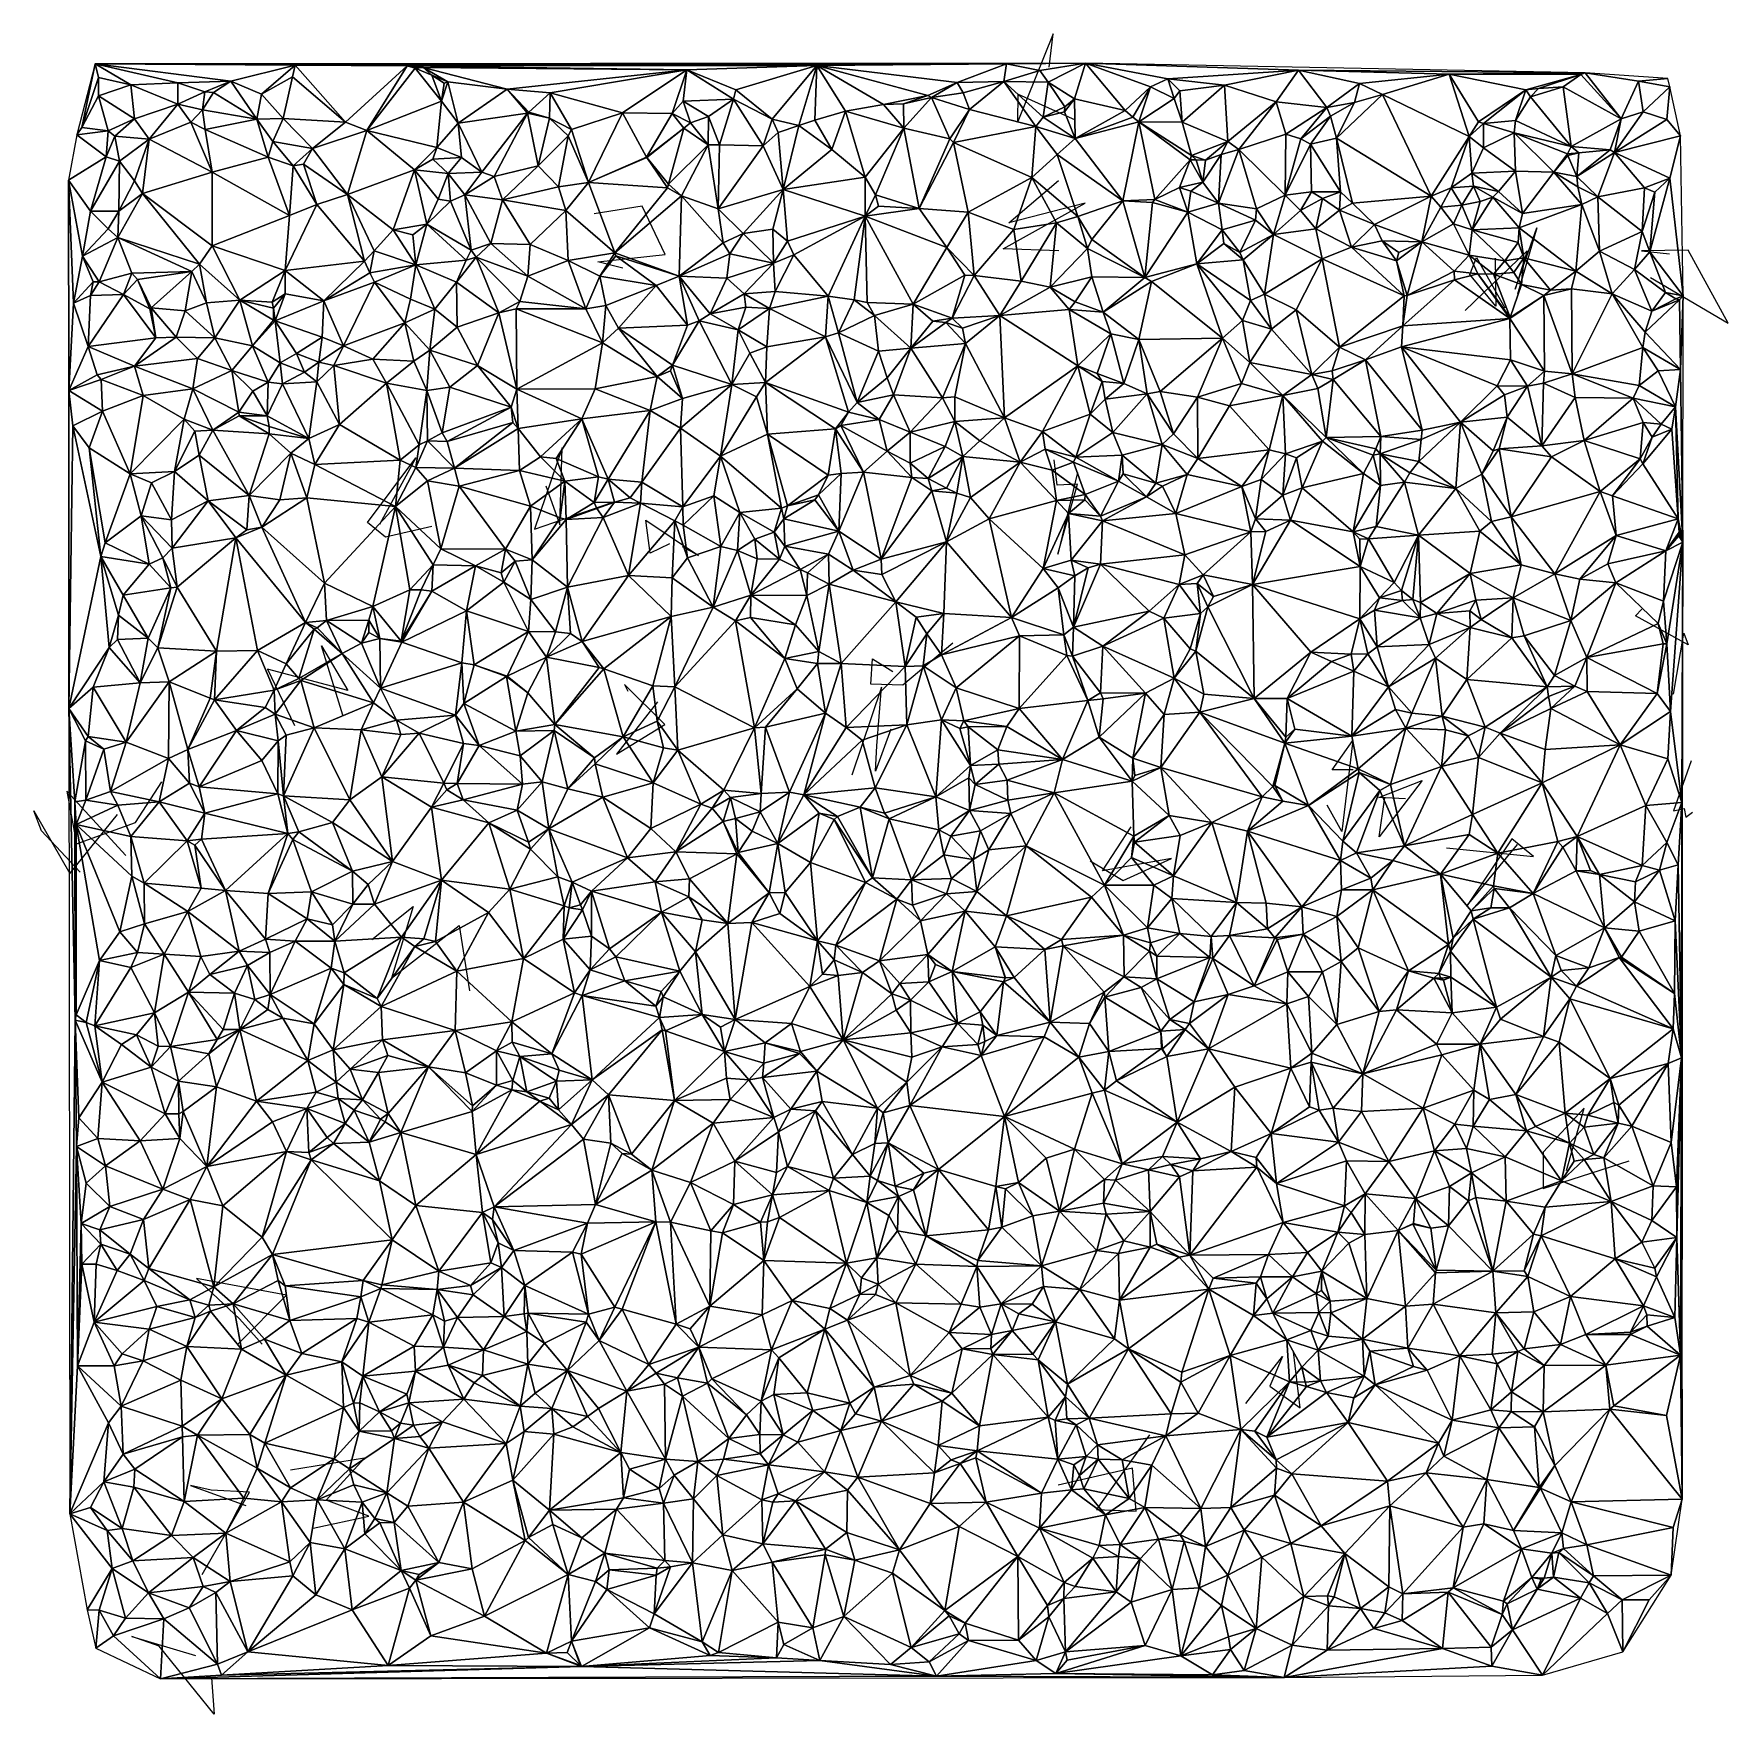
# Model space of a CAD drawing. Header units: metres. Extents: x -15.6 to 15.8, y -15.7 to 15.5.
import ezdxf

# ---------------------------------------------------------------- set-up
doc = ezdxf.new("R2010")
doc.units = ezdxf.units.M
doc.layers.add('CRACKS', color=1, linetype='Continuous')
doc.layers.add('STREET_MESH', color=7, linetype='Continuous')

msp = doc.modelspace()

# ---------------------------------------------------------------- linework, layer by layer
at = {"layer": 'CRACKS'}
for points in [[(3.225, 14.915, 0.1), (3.301, 15.534, 0.1), (2.647, 13.909, 0.1), (2.651, 14.414, 0.1), (3.713, 13.936, 0.1)], [(3.41, 11.509, 0.1), (2.375, 11.545, 0.1), (3.894, 12.389, 0.1), (2.478, 12.024, 0.1), (3.404, 12.813, 0.1)], [(-4.69, 11.184, 0.1), (-5.151, 11.3, 0.1), (-3.9, 11.44, 0.1), (-4.331, 12.335, 0.1), (-5.219, 12.195, 0.1)], [(10.954, 10.402, 0.1), (12.101, 11.509, 0.1), (11.879, 10.794, 0.1), (12.28, 11.932, 0.1), (11.922, 10.703, 0.1)], [(11.51, 11.371, 0.1), (11.52, 10.483, 0.1), (11.039, 11.07, 0.1), (11.164, 11.385, 0.1), (11.685, 10.452, 0.1)], [(14.392, 11.01, 0.1), (15.833, 10.162, 0.1), (15.092, 11.522, 0.1), (14.224, 11.508, 0.1), (14.744, 11.454, 0.1)], [(-8.232, 6.388, 0.1), (-9.093, 6.194, 0.1), (-9.426, 6.463, 0.1), (-8.53, 7.662, 0.1), (-9.208, 6.427, 0.1)], [(-6.118, 7.148, 0.1), (-5.855, 6.419, 0.1), (-5.812, 7.85, 0.1), (-6.325, 6.338, 0.1), (-4.889, 6.839, 0.1)], [(3.756, 7.391, 0.1), (3.39, 5.878, 0.1), (3.751, 7.179, 0.1), (3.378, 7.157, 0.1), (3.321, 7.628, 0.1)], [(-3.822, 6.07, 0.1), (-4.182, 5.895, 0.1), (-4.258, 6.505, 0.1), (-3.283, 5.852, 0.1), (-3.582, 6.016, 0.1)], [(14.822, 3.276, 0.1), (15.014, 4.413, 0.1), (15.089, 4.197, 0.1), (14.116, 4.734, 0.1), (14.234, 4.857, 0.1)], [(-9.889, 2.886, 0.1), (-10.284, 4.175, 0.1), (-9.791, 3.349, 0.1), (-11.283, 3.741, 0.1), (-10.785, 2.695, 0.1)], [(1.438, 4.227, 0.1), (0.51, 3.447, 0.1), (-0.082, 3.461, 0.1), (-0.055, 3.937, 0.1), (0.326, 3.699, 0.1)], [(-4.042, 3.139, 0.1), (-4.803, 2.163, 0.1), (-3.908, 2.713, 0.1), (-4.655, 3.457, 0.1), (-4.592, 3.337, 0.1)], [(0.286, 2.63, 0.1), (0.004, 1.851, 0.1), (0.026, 2.319, 0.1), (0.113, 3.408, 0.1), (-0.439, 1.776, 0.1)], [(8.873, 1.875, 0.1), (8.481, 1.873, 0.1), (8.863, 2.42, 0.1), (8.662, 0.729, 0.1), (8.392, 1.216, 0.1)], [(15.145, 2.04, 0.1), (14.817, 1.116, 0.1), (15.016, 1.159, 0.1), (15.049, 0.998, 0.1), (15.173, 1.089, 0.1)], [(-13.918, 0.284, 0.1), (-15.008, 1.481, 0.1), (-14.834, 0.501, 0.1), (-13.737, 0.897, 0.1), (-13.249, 1.651, 0.1)], [(9.845, 1.334, 0.1), (9.349, 1.361, 0.1), (10.156, 1.675, 0.1), (9.355, 0.63, 0.1), (9.457, 1.358, 0.1)], [(-14.766, -0.023, 0.1), (-15.48, 0.744, 0.1), (-15.622, 1.111, 0.1), (-14.958, -0.052, 0.1), (-14.069, 1.044, 0.1)], [(3.988, 0.186, 0.1), (4.604, -0.182, 0.1), (5.498, 0.229, 0.1), (4.217, 0.002, 0.1), (4.753, 0.813, 0.1)], [(10.606, 0.424, 0.1), (12.22, 0.267, 0.1), (11.816, 0.595, 0.1), (10.987, -0.647, 0.1), (11.925, 0.489, 0.1)], [(-9.346, -1.275, 0.1), (-8.58, -0.662, 0.1), (-8.981, -1.993, 0.1), (-7.727, -1.015, 0.1), (-7.537, -2.227, 0.1)], [(12.833, -5.565, 0.1), (13.163, -4.406, 0.1), (12.401, -5.221, 0.1), (12.4, -5.895, 0.1), (13.999, -5.381, 0.1)], [(-11.83, -8.781, 0.1), (-10.935, -7.878, 0.1), (-12.601, -7.565, 0.1), (-11.802, -8.318, 0.1), (-11.386, -8.788, 0.1)], [(6.877, -9.888, 0.1), (7.557, -9.015, 0.1), (7.325, -9.563, 0.1), (7.885, -9.965, 0.1), (7.764, -8.929, 0.1)], [(5.088, -10.471, 0.1), (4.108, -11.853, 0.1), (4.846, -11.887, 0.1), (4.776, -11.091, 0.1), (3.395, -11.406, 0.1)], [(-10.437, -12.202, 0.1), (-9.405, -11.977, 0.1), (-10.196, -11.682, 0.1), (-9.481, -10.9, 0.1), (-10.858, -11.125, 0.1)], [(-12.498, -13.064, 0.1), (-11.619, -11.531, 0.1), (-12.332, -11.498, 0.1), (-12.716, -11.41, 0.1), (-11.689, -11.783, 0.1)], [(-12.324, -14.979, 0.1), (-12.276, -15.653, 0.1), (-13.294, -14.39, 0.1), (-13.805, -14.214, 0.1), (-12.621, -14.562, 0.1)]]:
    msp.add_polyline3d(points, dxfattribs=at)
at = {"layer": 'STREET_MESH'}
for points in [[(-14.823, 13.663), (-14.732, 13.796), (-14.485, 14.978)], [(-14.732, 13.796), (-14.425, 14.723), (-14.485, 14.978)], [(2.435, 14.98), (3.904, 14.99), (-14.485, 14.978)], [(-10.774, 14.953), (2.435, 14.98), (-14.485, 14.978)], [(-13.825, 14.591), (-12.948, 14.623), (-14.485, 14.978)], [(-12.948, 14.623), (-11.963, 14.655), (-14.485, 14.978)], [(-11.963, 14.655), (-10.774, 14.953), (-14.485, 14.978)], [(-14.425, 14.723), (-13.825, 14.591), (-14.485, 14.978)], [(-11.963, 14.655), (-11.395, 14.413), (-10.774, 14.953)], [(-11.395, 14.413), (-10.822, 14.739), (-10.774, 14.953)], [(-10.822, 14.739), (-9.836, 13.893), (-10.774, 14.953)], [(-8.689, 14.943), (2.435, 14.98), (-10.774, 14.953)], [(-9.836, 13.893), (-8.689, 14.943), (-10.774, 14.953)], [(-9.443, 13.741), (-8.689, 14.943), (-9.836, 13.893)], [(-9.443, 13.741), (-8.544, 14.895), (-8.689, 14.943)], [(-8.053, 14.283), (-8.544, 14.895), (-9.443, 13.741)], [(2.435, 14.98), (-8.689, 14.943), (-1.087, 14.945)], [(-8.689, 14.943), (-3.499, 14.867), (-1.087, 14.945)], [(-8.689, 14.943), (-8.395, 14.91), (-3.499, 14.867)], [(-8.544, 14.895), (-8.395, 14.91), (-8.689, 14.943)], [(-8.233, 14.765), (-8.395, 14.91), (-8.544, 14.895)], [(-8.233, 14.765), (-8.544, 14.895), (-8.053, 14.283)], [(-3.499, 14.867), (-8.395, 14.91), (-6.833, 14.505)], [(-8.395, 14.91), (-7.935, 14.644), (-6.833, 14.505)], [(-8.395, 14.91), (-8.233, 14.765), (-7.935, 14.644)], [(-3.499, 14.867), (-6.833, 14.505), (-6.034, 14.441)], [(-4.695, 14.071), (-3.499, 14.867), (-6.034, 14.441)], [(-4.695, 14.071), (-3.773, 14.057), (-3.499, 14.867)], [(-3.773, 14.057), (-3.569, 14.287), (-3.499, 14.867)], [(-3.499, 14.867), (-3.569, 14.287), (-2.636, 14.32)], [(-3.499, 14.867), (-2.589, 14.496), (-1.087, 14.945)], [(-2.589, 14.496), (-3.499, 14.867), (-2.636, 14.32)], [(-2.589, 14.496), (-1.918, 13.951), (-1.087, 14.945)], [(-1.918, 13.951), (-1.418, 13.833), (-1.087, 14.945)], [(-1.418, 13.833), (-1.124, 13.931), (-1.087, 14.945)], [(-1.124, 13.931), (-0.552, 14.099), (-1.087, 14.945)], [(1.519, 14.633), (2.435, 14.98), (-1.087, 14.945)], [(0.977, 14.393), (-1.087, 14.945), (0.153, 14.223)], [(0.977, 14.393), (1.519, 14.633), (-1.087, 14.945)], [(-1.087, 14.945), (-0.552, 14.099), (0.153, 14.223)], [(2.383, 14.651), (2.435, 14.98), (1.519, 14.633)], [(2.383, 14.651), (3.052, 14.855), (2.435, 14.98)], [(2.383, 14.651), (3.211, 14.641), (3.052, 14.855)], [(2.435, 14.98), (3.052, 14.855), (3.904, 14.99)], [(3.052, 14.855), (3.211, 14.641), (3.904, 14.99)], [(3.904, 14.99), (3.211, 14.641), (3.698, 14.33)], [(4.636, 14.109), (3.904, 14.99), (3.698, 14.33)], [(3.904, 14.99), (7.858, 14.863), (13.177, 14.811)], [(5.108, 14.55), (5.431, 14.698), (3.904, 14.99)], [(3.904, 14.99), (5.431, 14.698), (7.858, 14.863)], [(4.636, 14.109), (5.108, 14.55), (3.904, 14.99)], [(7.858, 14.863), (5.431, 14.698), (6.484, 14.582)], [(7.445, 14.271), (7.858, 14.863), (6.484, 14.582)], [(7.445, 14.271), (8.386, 14.167), (7.858, 14.863)], [(7.858, 14.863), (10.657, 14.788), (13.177, 14.811)], [(7.858, 14.863), (8.989, 14.616), (10.657, 14.788)], [(8.386, 14.167), (8.989, 14.616), (7.858, 14.863)], [(8.989, 14.616), (9.419, 14.408), (10.657, 14.788)], [(9.419, 14.408), (11.025, 13.631), (10.657, 14.788)], [(10.657, 14.788), (13.1, 14.778), (13.177, 14.811)], [(12.08, 14.495), (13.1, 14.778), (10.657, 14.788)], [(11.025, 13.631), (11.197, 13.899), (10.657, 14.788)], [(11.197, 13.899), (12.08, 14.495), (10.657, 14.788)], [(13.1, 14.778), (13.848, 13.955), (13.177, 14.811)], [(13.177, 14.811), (14.168, 14.656), (14.713, 14.704)], [(13.848, 13.955), (14.168, 14.656), (13.177, 14.811)], [(-14.425, 14.723), (-14.732, 13.796), (-14.425, 14.385)], [(-14.425, 14.723), (-14.425, 14.385), (-13.825, 14.591)], [(-14.425, 14.385), (-13.755, 13.955), (-13.825, 14.591)], [(-13.825, 14.591), (-12.95, 14.229), (-12.948, 14.623)], [(-13.755, 13.955), (-12.95, 14.229), (-13.825, 14.591)], [(-12.95, 14.229), (-12.45, 14.458), (-12.948, 14.623)], [(-12.45, 14.458), (-11.963, 14.655), (-12.948, 14.623)], [(-11.963, 14.655), (-12.45, 14.458), (-12.288, 14.445)], [(-11.486, 13.953), (-11.963, 14.655), (-12.288, 14.445)], [(-11.486, 13.953), (-11.395, 14.413), (-11.963, 14.655)], [(-10.992, 13.961), (-10.822, 14.739), (-11.395, 14.413)], [(-10.822, 14.739), (-10.992, 13.961), (-9.836, 13.893)], [(-8.233, 14.765), (-8.006, 14.617), (-7.935, 14.644)], [(-8.006, 14.617), (-8.233, 14.765), (-8.053, 14.283)], [(-8.053, 14.283), (-7.742, 13.875), (-7.935, 14.644)], [(-8.006, 14.617), (-8.053, 14.283), (-7.935, 14.644)], [(-7.935, 14.644), (-7.742, 13.875), (-6.833, 14.505)], [(-7.742, 13.875), (-6.457, 14.063), (-6.833, 14.505)], [(-6.833, 14.505), (-6.433, 14.083), (-6.034, 14.441)], [(-6.457, 14.063), (-6.433, 14.083), (-6.833, 14.505)], [(-1.918, 13.951), (-2.589, 14.496), (-2.636, 14.32)], [(0.977, 14.393), (1.045, 14.355), (1.519, 14.633)], [(1.045, 14.355), (1.629, 14.439), (1.519, 14.633)], [(1.629, 14.439), (2.383, 14.651), (1.519, 14.633)], [(2.383, 14.651), (1.629, 14.439), (1.75, 14.128)], [(2.383, 14.651), (1.75, 14.128), (2.98, 13.812)], [(2.383, 14.651), (3.117, 13.989), (3.211, 14.641)], [(3.117, 13.989), (2.383, 14.651), (2.98, 13.812)], [(3.117, 13.989), (3.517, 14.183), (3.211, 14.641)], [(3.211, 14.641), (3.517, 14.183), (3.698, 14.33)], [(4.636, 14.109), (4.78, 13.99), (5.108, 14.55)], [(4.78, 13.99), (4.89, 13.9), (5.108, 14.55)], [(4.89, 13.9), (5.551, 14.336), (5.108, 14.55)], [(5.551, 14.336), (5.431, 14.698), (5.108, 14.55)], [(5.431, 14.698), (5.651, 14.479), (6.484, 14.582)], [(5.551, 14.336), (5.651, 14.479), (5.431, 14.698)], [(5.551, 14.336), (5.697, 13.898), (5.651, 14.479)], [(5.651, 14.479), (5.697, 13.898), (6.484, 14.582)], [(5.697, 13.898), (6.546, 13.536), (6.484, 14.582)], [(6.546, 13.536), (7.445, 14.271), (6.484, 14.582)], [(8.386, 14.167), (8.896, 14.261), (8.989, 14.616)], [(8.896, 14.261), (9.419, 14.408), (8.989, 14.616)], [(11.197, 13.899), (11.289, 13.868), (12.08, 14.495)], [(11.289, 13.868), (11.885, 13.928), (12.08, 14.495)], [(12.08, 14.495), (11.885, 13.928), (12.166, 14.364)], [(12.31, 14.518), (13.1, 14.778), (12.08, 14.495)], [(12.31, 14.518), (12.08, 14.495), (12.166, 14.364)], [(12.77, 14.551), (12.31, 14.518), (12.166, 14.364)], [(12.919, 13.442), (12.77, 14.551), (12.166, 14.364)], [(12.31, 14.518), (12.77, 14.551), (13.1, 14.778)], [(12.77, 14.551), (13.848, 13.955), (13.1, 14.778)], [(12.77, 14.551), (12.919, 13.442), (13.848, 13.955)], [(13.848, 13.955), (14.259, 14.086), (14.168, 14.656)], [(14.168, 14.656), (14.75, 14.55), (14.713, 14.704)], [(14.259, 14.086), (14.75, 14.55), (14.168, 14.656)], [(14.259, 14.086), (14.698, 13.945), (14.75, 14.55)], [(14.75, 14.55), (14.698, 13.945), (14.947, 13.643)], [(-14.732, 13.796), (-14.246, 13.733), (-14.425, 14.385)], [(-14.246, 13.733), (-13.755, 13.955), (-14.425, 14.385)], [(-12.95, 14.229), (-13.755, 13.955), (-13.484, 13.583)], [(-12.706, 13.895), (-12.95, 14.229), (-13.484, 13.583)], [(-12.95, 14.229), (-12.493, 14.126), (-12.45, 14.458)], [(-12.493, 14.126), (-12.95, 14.229), (-12.706, 13.895)], [(-12.45, 14.458), (-12.493, 14.126), (-12.288, 14.445)], [(-12.493, 14.126), (-11.486, 13.953), (-12.288, 14.445)], [(-10.992, 13.961), (-11.395, 14.413), (-11.486, 13.953)], [(-8.053, 14.283), (-9.443, 13.741), (-8.138, 13.428)], [(-7.742, 13.875), (-8.053, 14.283), (-8.138, 13.428)], [(-6.433, 14.083), (-6.049, 13.969), (-6.034, 14.441)], [(-6.049, 13.969), (-5.638, 13.761), (-6.034, 14.441)], [(-5.638, 13.761), (-4.695, 14.071), (-6.034, 14.441)], [(-3.569, 14.287), (-3.773, 14.057), (-3.431, 13.883)], [(-3.569, 14.287), (-3.097, 14.001), (-2.636, 14.32)], [(-3.097, 14.001), (-3.569, 14.287), (-3.431, 13.883)], [(-3.097, 14.001), (-2.892, 13.472), (-2.636, 14.32)], [(-2.892, 13.472), (-2.084, 13.454), (-2.636, 14.32)], [(-2.084, 13.454), (-1.918, 13.951), (-2.636, 14.32)], [(-0.552, 14.099), (0.53, 13.783), (0.153, 14.223)], [(0.522, 14.236), (0.977, 14.393), (0.153, 14.223)], [(0.53, 13.783), (0.522, 14.236), (0.153, 14.223)], [(0.522, 14.236), (1.045, 14.355), (0.977, 14.393)], [(1.045, 14.355), (0.522, 14.236), (0.53, 13.783)], [(1.386, 13.587), (1.045, 14.355), (0.53, 13.783)], [(1.75, 14.128), (1.629, 14.439), (1.045, 14.355)], [(1.386, 13.587), (1.75, 14.128), (1.045, 14.355)], [(3.517, 14.183), (3.117, 13.989), (3.514, 14.086)], [(3.514, 14.086), (3.709, 13.59), (3.698, 14.33)], [(3.517, 14.183), (3.514, 14.086), (3.698, 14.33)], [(3.709, 13.59), (4.636, 14.109), (3.698, 14.33)], [(5.697, 13.898), (5.551, 14.336), (4.89, 13.9)], [(6.546, 13.536), (6.75, 13.391), (7.445, 14.271)], [(6.75, 13.391), (7.619, 13.675), (7.445, 14.271)], [(7.619, 13.675), (8.386, 14.167), (7.445, 14.271)], [(7.619, 13.675), (7.9, 13.587), (8.386, 14.167)], [(8.386, 14.167), (7.9, 13.587), (8.453, 14.004)], [(8.896, 14.261), (8.386, 14.167), (8.453, 14.004)], [(8.564, 13.6), (8.896, 14.261), (8.453, 14.004)], [(9.419, 14.408), (8.564, 13.6), (10.322, 12.525)], [(9.419, 14.408), (8.896, 14.261), (8.564, 13.6)], [(11.025, 13.631), (9.419, 14.408), (10.322, 12.525)], [(11.885, 13.928), (12.919, 13.442), (12.166, 14.364)], [(-14.246, 13.733), (-14.12, 13.638), (-13.755, 13.955)], [(-13.755, 13.955), (-14.12, 13.638), (-13.484, 13.583)], [(-12.706, 13.895), (-13.484, 13.583), (-12.314, 12.969)], [(-12.441, 13.762), (-12.493, 14.126), (-12.706, 13.895)], [(-12.441, 13.762), (-12.706, 13.895), (-12.314, 12.969)], [(-11.486, 13.953), (-12.493, 14.126), (-12.441, 13.762)], [(-11.274, 13.244), (-11.486, 13.953), (-12.441, 13.762)], [(-11.187, 13.537), (-10.992, 13.961), (-11.486, 13.953)], [(-11.274, 13.244), (-11.187, 13.537), (-11.486, 13.953)], [(-11.187, 13.537), (-10.448, 13.404), (-10.992, 13.961)], [(-10.992, 13.961), (-10.448, 13.404), (-9.836, 13.893)], [(-10.448, 13.404), (-9.443, 13.741), (-9.836, 13.893)], [(-7.685, 13.241), (-7.742, 13.875), (-8.138, 13.428)], [(-7.742, 13.875), (-7.307, 12.969), (-6.457, 14.063)], [(-7.742, 13.875), (-7.685, 13.241), (-7.307, 12.969)], [(-7.307, 12.969), (-7.077, 12.886), (-6.457, 14.063)], [(-6.457, 14.063), (-7.077, 12.886), (-6.258, 13.084)], [(-6.049, 13.969), (-6.433, 14.083), (-6.457, 14.063)], [(-6.049, 13.969), (-6.457, 14.063), (-6.258, 13.084)], [(-5.705, 13.642), (-6.049, 13.969), (-6.258, 13.084)], [(-6.049, 13.969), (-5.705, 13.642), (-5.638, 13.761)], [(-5.326, 12.774), (-4.695, 14.071), (-5.638, 13.761)], [(-4.695, 14.071), (-5.326, 12.774), (-4.251, 13.245)], [(-3.773, 14.057), (-4.695, 14.071), (-4.251, 13.245)], [(-3.555, 13.784), (-3.773, 14.057), (-4.251, 13.245)], [(-3.773, 14.057), (-3.555, 13.784), (-3.431, 13.883)], [(-3.431, 13.883), (-3.555, 13.784), (-3.103, 13.476)], [(-3.097, 14.001), (-3.431, 13.883), (-3.103, 13.476)], [(-2.892, 13.472), (-3.097, 14.001), (-3.103, 13.476)], [(-2.084, 13.454), (-1.805, 13.701), (-1.918, 13.951)], [(-1.918, 13.951), (-1.805, 13.701), (-1.418, 13.833)], [(-0.808, 13.391), (-1.124, 13.931), (-1.418, 13.833)], [(-1.124, 13.931), (-0.808, 13.391), (-0.552, 14.099)], [(-0.808, 13.391), (-0.187, 12.873), (-0.552, 14.099)], [(-0.552, 14.099), (-0.187, 12.873), (0.53, 13.783)], [(1.386, 13.587), (1.452, 13.519), (1.75, 14.128)], [(1.75, 14.128), (1.452, 13.519), (2.98, 13.812)], [(3.709, 13.59), (3.117, 13.989), (2.98, 13.812)], [(3.117, 13.989), (3.709, 13.59), (3.514, 14.086)], [(4.636, 14.109), (3.709, 13.59), (4.78, 13.99)], [(4.78, 13.99), (3.709, 13.59), (4.89, 13.9)], [(4.89, 13.9), (3.709, 13.59), (4.598, 12.433)], [(5.191, 12.46), (4.89, 13.9), (4.598, 12.433)], [(5.191, 12.46), (5.844, 13.198), (4.89, 13.9)], [(5.844, 13.198), (5.868, 13.277), (4.89, 13.9)], [(5.868, 13.277), (5.697, 13.898), (4.89, 13.9)], [(5.697, 13.898), (5.868, 13.277), (6.546, 13.536)], [(7.9, 13.587), (8.082, 13.489), (8.453, 14.004)], [(8.082, 13.489), (8.564, 13.6), (8.453, 14.004)], [(11.289, 13.868), (11.197, 13.899), (11.025, 13.631)], [(11.294, 13.42), (11.289, 13.868), (11.025, 13.631)], [(11.289, 13.868), (11.862, 13.696), (11.885, 13.928)], [(11.862, 13.696), (11.289, 13.868), (11.294, 13.42)], [(11.862, 13.696), (12.919, 13.442), (11.885, 13.928)], [(12.919, 13.442), (13.645, 13.381), (13.848, 13.955)], [(13.645, 13.381), (13.722, 13.333), (13.848, 13.955)], [(13.848, 13.955), (13.722, 13.333), (14.259, 14.086)], [(13.722, 13.333), (14.698, 13.945), (14.259, 14.086)], [(14.698, 13.945), (13.722, 13.333), (14.947, 13.643)], [(-14.281, 13.249), (-14.823, 13.663), (-14.981, 12.818)], [(-14.246, 13.733), (-14.732, 13.796), (-14.823, 13.663)], [(-14.281, 13.249), (-14.246, 13.733), (-14.823, 13.663)], [(-14.281, 13.249), (-14.12, 13.638), (-14.246, 13.733)], [(-14.12, 13.638), (-14.281, 13.249), (-14.033, 13.171)], [(-14.12, 13.638), (-14.033, 13.171), (-13.484, 13.583)], [(-13.484, 13.583), (-14.033, 13.171), (-13.755, 12.806)], [(-13.608, 12.57), (-13.484, 13.583), (-13.755, 12.806)], [(-13.484, 13.583), (-13.608, 12.57), (-12.314, 12.969)], [(-11.274, 13.244), (-12.441, 13.762), (-12.314, 12.969)], [(-10.809, 13.085), (-11.187, 13.537), (-11.274, 13.244)], [(-10.809, 13.085), (-10.448, 13.404), (-11.187, 13.537)], [(-9.443, 13.741), (-10.448, 13.404), (-9.802, 12.552)], [(-9.443, 13.741), (-9.802, 12.552), (-8.553, 13.011)], [(-8.138, 13.428), (-9.443, 13.741), (-8.553, 13.011)], [(-5.884, 12.698), (-5.705, 13.642), (-6.258, 13.084)], [(-5.884, 12.698), (-5.326, 12.774), (-5.705, 13.642)], [(-5.705, 13.642), (-5.326, 12.774), (-5.638, 13.761)], [(-4.245, 13.239), (-3.555, 13.784), (-4.251, 13.245)], [(-4.245, 13.239), (-3.842, 12.743), (-3.555, 13.784)], [(-3.555, 13.784), (-3.842, 12.743), (-3.103, 13.476)], [(-1.805, 13.701), (-2.084, 13.454), (-1.713, 12.643)], [(-1.805, 13.701), (-1.713, 12.643), (-1.418, 13.833)], [(-1.713, 12.643), (-0.808, 13.391), (-1.418, 13.833)], [(-0.187, 12.873), (0.003, 12.547), (0.53, 13.783)], [(0.003, 12.547), (0.813, 12.292), (0.53, 13.783)], [(0.813, 12.292), (1.386, 13.587), (0.53, 13.783)], [(1.386, 13.587), (0.813, 12.292), (1.452, 13.519)], [(2.98, 13.812), (1.452, 13.519), (2.907, 12.868)], [(3.379, 13.295), (2.98, 13.812), (2.907, 12.868)], [(3.379, 13.295), (3.709, 13.59), (2.98, 13.812)], [(3.709, 13.59), (3.379, 13.295), (4.598, 12.433)], [(6.546, 13.536), (5.868, 13.277), (6.132, 13.192)], [(6.423, 13.296), (6.546, 13.536), (6.132, 13.192)], [(6.423, 13.296), (6.75, 13.391), (6.546, 13.536)], [(7.619, 13.675), (6.75, 13.391), (7.609, 12.538)], [(7.619, 13.675), (7.609, 12.538), (7.9, 13.587)], [(7.609, 12.538), (8.082, 13.489), (7.9, 13.587)], [(8.564, 13.6), (8.082, 13.489), (8.639, 12.605)], [(8.564, 13.6), (8.858, 12.395), (10.322, 12.525)], [(8.858, 12.395), (8.564, 13.6), (8.639, 12.605)], [(10.69, 12.679), (11.025, 13.631), (10.322, 12.525)], [(11.025, 13.631), (10.69, 12.679), (11.074, 12.948)], [(11.294, 13.42), (11.025, 13.631), (11.074, 12.948)], [(11.862, 13.696), (11.294, 13.42), (11.883, 12.988)], [(12.919, 13.442), (11.862, 13.696), (12.852, 13.305)], [(12.599, 12.965), (11.862, 13.696), (11.883, 12.988)], [(11.862, 13.696), (12.599, 12.965), (12.852, 13.305)], [(13.722, 13.333), (14.752, 12.854), (14.947, 13.643)], [(14.947, 13.643), (14.752, 12.854), (14.996, 10.674)], [(-14.57, 12.245), (-14.281, 13.249), (-14.981, 12.818)], [(-14.033, 13.171), (-14.281, 13.249), (-14.57, 12.245)], [(-10.878, 12.162), (-11.274, 13.244), (-12.314, 12.969)], [(-10.809, 13.085), (-11.274, 13.244), (-10.878, 12.162)], [(-10.448, 13.404), (-10.809, 13.085), (-10.614, 13.118)], [(-10.448, 13.404), (-10.614, 13.118), (-9.802, 12.552)], [(-8.214, 13.206), (-8.138, 13.428), (-8.553, 13.011)], [(-8.214, 13.206), (-7.685, 13.241), (-8.138, 13.428)], [(-7.929, 12.942), (-7.685, 13.241), (-8.214, 13.206)], [(-7.685, 13.241), (-7.929, 12.942), (-7.307, 12.969)], [(-5.326, 12.774), (-4.245, 13.239), (-4.251, 13.245)], [(-4.245, 13.239), (-5.326, 12.774), (-3.859, 12.676)], [(-3.842, 12.743), (-4.245, 13.239), (-3.859, 12.676)], [(-3.842, 12.743), (-3.601, 12.526), (-3.103, 13.476)], [(-3.103, 13.476), (-3.601, 12.526), (-2.917, 12.287)], [(-2.892, 13.472), (-3.103, 13.476), (-2.917, 12.287)], [(-2.084, 13.454), (-2.892, 13.472), (-2.917, 12.287)], [(-1.713, 12.643), (-2.084, 13.454), (-2.917, 12.287)], [(-0.187, 12.873), (-0.808, 13.391), (-1.713, 12.643)], [(0.813, 12.292), (1.726, 12.228), (1.452, 13.519)], [(1.452, 13.519), (1.726, 12.228), (2.907, 12.868)], [(3.761, 12.143), (3.379, 13.295), (2.907, 12.868)], [(3.379, 13.295), (3.761, 12.143), (4.598, 12.433)], [(5.955, 13.198), (5.868, 13.277), (5.844, 13.198)], [(5.868, 13.277), (5.955, 13.198), (6.132, 13.192)], [(6.083, 12.779), (6.423, 13.296), (6.132, 13.192)], [(6.083, 12.779), (6.374, 12.395), (6.423, 13.296)], [(6.374, 12.395), (6.75, 13.391), (6.423, 13.296)], [(6.75, 13.391), (6.374, 12.395), (7.076, 12.288)], [(6.75, 13.391), (7.076, 12.288), (7.609, 12.538)], [(8.097, 12.605), (8.082, 13.489), (7.609, 12.538)], [(8.082, 13.489), (8.097, 12.605), (8.639, 12.605)], [(11.883, 12.988), (11.294, 13.42), (11.074, 12.948)], [(12.599, 12.965), (12.858, 13.275), (12.852, 13.305)], [(12.858, 13.275), (12.599, 12.965), (13.026, 12.885)], [(12.919, 13.442), (12.852, 13.305), (13.063, 13.324)], [(12.852, 13.305), (12.858, 13.275), (13.063, 13.324)], [(12.858, 13.275), (13.026, 12.885), (13.063, 13.324)], [(13.645, 13.381), (12.919, 13.442), (13.063, 13.324)], [(13.645, 13.381), (13.026, 12.885), (13.722, 13.333)], [(13.026, 12.885), (13.645, 13.381), (13.063, 13.324)], [(13.026, 12.885), (13.412, 12.507), (13.722, 13.333)], [(13.412, 12.507), (14.28, 12.677), (13.722, 13.333)], [(13.722, 13.333), (14.28, 12.677), (14.752, 12.854)], [(-14.046, 12.241), (-14.033, 13.171), (-14.57, 12.245)], [(-14.033, 13.171), (-14.046, 12.241), (-13.755, 12.806)], [(-13.608, 12.57), (-12.31, 11.597), (-12.314, 12.969)], [(-12.31, 11.597), (-10.878, 12.162), (-12.314, 12.969)], [(-10.809, 13.085), (-10.878, 12.162), (-10.367, 12.367)], [(-10.614, 13.118), (-10.809, 13.085), (-10.367, 12.367)], [(-9.802, 12.552), (-10.614, 13.118), (-10.367, 12.367)], [(-9.802, 12.552), (-8.954, 11.894), (-8.553, 13.011)], [(-8.954, 11.894), (-8.327, 12.002), (-8.553, 13.011)], [(-7.929, 12.942), (-8.214, 13.206), (-8.553, 13.011)], [(-8.327, 12.002), (-8.114, 12.466), (-8.553, 13.011)], [(-8.114, 12.466), (-7.929, 12.942), (-8.553, 13.011)], [(-7.929, 12.942), (-8.114, 12.466), (-7.887, 12.431)], [(-7.929, 12.942), (-7.62, 12.549), (-7.307, 12.969)], [(-7.62, 12.549), (-7.929, 12.942), (-7.887, 12.431)], [(-7.62, 12.549), (-7.077, 12.886), (-7.307, 12.969)], [(-7.077, 12.886), (-6.924, 12.453), (-6.258, 13.084)], [(-6.924, 12.453), (-5.884, 12.698), (-6.258, 13.084)], [(5.649, 12.684), (5.844, 13.198), (5.191, 12.46)], [(5.649, 12.684), (6.083, 12.779), (5.844, 13.198)], [(6.083, 12.779), (5.955, 13.198), (5.844, 13.198)], [(5.955, 13.198), (6.083, 12.779), (6.132, 13.192)], [(10.69, 12.679), (11.104, 12.71), (11.074, 12.948)], [(11.572, 12.608), (11.883, 12.988), (11.074, 12.948)], [(11.104, 12.71), (11.572, 12.608), (11.074, 12.948)], [(11.883, 12.988), (11.572, 12.608), (12.018, 12.201)], [(12.599, 12.965), (11.883, 12.988), (12.018, 12.201)], [(13.119, 12.368), (12.599, 12.965), (12.018, 12.201)], [(13.026, 12.885), (12.599, 12.965), (13.045, 12.694)], [(13.045, 12.694), (12.599, 12.965), (13.119, 12.368)], [(-14.718, 11.411), (-14.57, 12.245), (-14.981, 12.818)], [(-14.976, 3.013), (-14.972, 8.913), (-14.981, 12.818)], [(-14.889, 10.537), (-14.718, 11.411), (-14.981, 12.818)], [(-14.972, 8.913), (-14.889, 10.537), (-14.981, 12.818)], [(-14.046, 12.241), (-13.608, 12.57), (-13.755, 12.806)], [(-6.924, 12.453), (-7.077, 12.886), (-7.62, 12.549)], [(-5.884, 12.698), (-6.924, 12.453), (-5.749, 12.256)], [(-5.326, 12.774), (-5.884, 12.698), (-5.749, 12.256)], [(-4.837, 11.473), (-5.326, 12.774), (-5.749, 12.256)], [(-3.859, 12.676), (-5.326, 12.774), (-4.837, 11.473)], [(-3.601, 12.526), (-3.859, 12.676), (-4.837, 11.473)], [(-3.601, 12.526), (-3.842, 12.743), (-3.859, 12.676)], [(-2.452, 11.826), (-1.713, 12.643), (-2.917, 12.287)], [(-1.713, 12.643), (-2.452, 11.826), (-1.905, 11.907)], [(-1.631, 11.687), (-1.713, 12.643), (-1.905, 11.907)], [(-0.191, 12.152), (-0.187, 12.873), (-1.713, 12.643)], [(-1.631, 11.687), (-0.191, 12.152), (-1.713, 12.643)], [(0.003, 12.547), (-0.187, 12.873), (-0.191, 12.152)], [(1.726, 12.228), (2.569, 11.905), (2.907, 12.868)], [(2.569, 11.905), (3.361, 12.025), (2.907, 12.868)], [(3.361, 12.025), (3.761, 12.143), (2.907, 12.868)], [(5.649, 12.684), (5.191, 12.46), (5.802, 12.223)], [(5.856, 12.616), (6.083, 12.779), (5.649, 12.684)], [(5.856, 12.616), (5.649, 12.684), (5.802, 12.223)], [(6.374, 12.395), (5.856, 12.616), (5.802, 12.223)], [(6.083, 12.779), (5.856, 12.616), (6.374, 12.395)], [(7.897, 12.257), (8.097, 12.605), (7.609, 12.538)], [(8.304, 12.478), (8.097, 12.605), (7.897, 12.257)], [(8.097, 12.605), (8.304, 12.478), (8.639, 12.605)], [(8.304, 12.478), (8.62, 12.263), (8.639, 12.605)], [(8.62, 12.263), (8.858, 12.395), (8.639, 12.605)], [(10.501, 12.317), (10.69, 12.679), (10.322, 12.525)], [(10.89, 12.356), (10.69, 12.679), (10.501, 12.317)], [(10.89, 12.356), (11.104, 12.71), (10.69, 12.679)], [(11.104, 12.71), (10.89, 12.356), (11.23, 12.424)], [(11.465, 12.506), (11.104, 12.71), (11.23, 12.424)], [(11.104, 12.71), (11.465, 12.506), (11.572, 12.608)], [(11.572, 12.608), (11.465, 12.506), (12.018, 12.201)], [(13.026, 12.885), (13.045, 12.694), (13.412, 12.507)], [(13.412, 12.507), (13.045, 12.694), (13.119, 12.368)], [(14.28, 12.677), (13.412, 12.507), (14.237, 11.867)], [(14.471, 12.597), (14.28, 12.677), (14.237, 11.867)], [(14.38, 11.486), (14.471, 12.597), (14.237, 11.867)], [(14.28, 12.677), (14.471, 12.597), (14.752, 12.854)], [(14.752, 12.854), (14.38, 11.486), (14.996, 10.674)], [(14.471, 12.597), (14.38, 11.486), (14.752, 12.854)], [(-13.608, 12.57), (-14.046, 12.241), (-14.063, 11.756)], [(-12.546, 11.262), (-13.608, 12.57), (-14.063, 11.756)], [(-12.546, 11.262), (-12.31, 11.597), (-13.608, 12.57)], [(-10.367, 12.367), (-10.958, 11.14), (-9.485, 11.316)], [(-10.878, 12.162), (-10.958, 11.14), (-10.367, 12.367)], [(-9.802, 12.552), (-10.367, 12.367), (-9.485, 11.316)], [(-9.306, 11.507), (-9.802, 12.552), (-9.485, 11.316)], [(-9.802, 12.552), (-9.306, 11.507), (-8.954, 11.894)], [(-8.114, 12.466), (-8.327, 12.002), (-7.887, 12.431)], [(-8.327, 12.002), (-7.505, 11.522), (-7.887, 12.431)], [(-7.505, 11.522), (-7.62, 12.549), (-7.887, 12.431)], [(-7.136, 11.643), (-7.62, 12.549), (-7.505, 11.522)], [(-7.136, 11.643), (-6.924, 12.453), (-7.62, 12.549)], [(-7.136, 11.643), (-6.406, 11.623), (-6.924, 12.453)], [(-6.924, 12.453), (-6.406, 11.623), (-5.749, 12.256)], [(-3.643, 11.038), (-3.601, 12.526), (-4.837, 11.473)], [(-2.826, 11.656), (-3.601, 12.526), (-3.643, 11.038)], [(-3.601, 12.526), (-2.826, 11.656), (-2.917, 12.287)], [(-2.826, 11.656), (-2.452, 11.826), (-2.917, 12.287)], [(0.059, 12.336), (0.003, 12.547), (-0.191, 12.152)], [(0.813, 12.292), (0.059, 12.336), (-0.191, 12.152)], [(1.328, 11.569), (0.813, 12.292), (-0.191, 12.152)], [(0.059, 12.336), (0.813, 12.292), (0.003, 12.547)], [(0.813, 12.292), (1.328, 11.569), (1.726, 12.228)], [(3.761, 12.143), (4.02, 11.717), (4.598, 12.433)], [(4.02, 11.717), (5.001, 11.012), (4.598, 12.433)], [(5.149, 12.406), (5.191, 12.46), (4.598, 12.433)], [(5.001, 11.012), (5.149, 12.406), (4.598, 12.433)], [(5.149, 12.406), (5.001, 11.012), (5.802, 12.223)], [(5.191, 12.46), (5.149, 12.406), (5.802, 12.223)], [(6.441, 11.898), (6.374, 12.395), (5.802, 12.223)], [(6.374, 12.395), (6.441, 11.898), (7.061, 12.075)], [(7.076, 12.288), (6.374, 12.395), (7.061, 12.075)], [(7.076, 12.288), (7.061, 12.075), (7.39, 11.813)], [(7.609, 12.538), (7.076, 12.288), (7.39, 11.813)], [(7.897, 12.257), (7.609, 12.538), (7.39, 11.813)], [(8.304, 12.478), (7.897, 12.257), (8.179, 11.916)], [(8.62, 12.263), (8.304, 12.478), (8.179, 11.916)], [(8.858, 12.395), (8.62, 12.263), (9.268, 11.996)], [(10.322, 12.525), (8.858, 12.395), (9.268, 11.996)], [(10.144, 11.672), (10.322, 12.525), (9.268, 11.996)], [(10.501, 12.317), (10.322, 12.525), (10.144, 11.672)], [(10.501, 12.317), (10.144, 11.672), (10.736, 12.008)], [(10.89, 12.356), (10.501, 12.317), (10.736, 12.008)], [(11.081, 11.898), (10.89, 12.356), (10.736, 12.008)], [(11.23, 12.424), (10.89, 12.356), (11.081, 11.898)], [(11.465, 12.506), (11.23, 12.424), (11.081, 11.898)], [(11.954, 11.933), (11.465, 12.506), (11.081, 11.898)], [(11.465, 12.506), (11.954, 11.933), (12.018, 12.201)], [(11.954, 11.933), (13.119, 12.368), (12.018, 12.201)], [(11.954, 11.933), (13.008, 11.13), (13.119, 12.368)], [(13.008, 11.13), (13.443, 11.498), (13.119, 12.368)], [(13.443, 11.498), (13.412, 12.507), (13.119, 12.368)], [(13.412, 12.507), (13.443, 11.498), (14.237, 11.867)], [(-14.244, 11.914), (-14.57, 12.245), (-14.718, 11.411)], [(-14.244, 11.914), (-14.046, 12.241), (-14.57, 12.245)], [(-14.046, 12.241), (-14.244, 11.914), (-14.063, 11.756)], [(-10.958, 11.14), (-10.878, 12.162), (-12.31, 11.597)], [(-8.588, 11.803), (-8.327, 12.002), (-8.954, 11.894)], [(-8.327, 12.002), (-8.588, 11.803), (-8.529, 11.248)], [(-7.596, 11.336), (-8.327, 12.002), (-8.529, 11.248)], [(-8.327, 12.002), (-7.596, 11.336), (-7.505, 11.522)], [(-5.749, 12.256), (-6.406, 11.623), (-5.7, 11.328)], [(-4.837, 11.473), (-5.749, 12.256), (-5.7, 11.328)], [(-0.191, 12.152), (-1.631, 11.687), (-1.511, 11.431)], [(-0.191, 12.152), (-1.511, 11.431), (-0.874, 10.663)], [(-0.393, 10.6), (-0.191, 12.152), (-0.874, 10.663)], [(-0.393, 10.6), (-0.153, 10.547), (-0.191, 12.152)], [(1.328, 11.569), (-0.191, 12.152), (0.7, 10.518)], [(-0.191, 12.152), (-0.153, 10.547), (0.7, 10.518)], [(1.328, 11.569), (1.837, 11.052), (1.726, 12.228)], [(1.837, 11.052), (2.569, 11.905), (1.726, 12.228)], [(3.361, 12.025), (2.569, 11.905), (2.705, 10.946)], [(3.244, 10.83), (3.361, 12.025), (2.705, 10.946)], [(3.361, 12.025), (3.244, 10.83), (3.941, 11.552)], [(3.761, 12.143), (3.361, 12.025), (3.941, 11.552)], [(4.02, 11.717), (3.761, 12.143), (3.941, 11.552)], [(5.001, 11.012), (5.968, 11.263), (5.802, 12.223)], [(5.968, 11.263), (6.441, 11.898), (5.802, 12.223)], [(6.441, 11.898), (6.768, 11.475), (7.061, 12.075)], [(7.061, 12.075), (6.768, 11.475), (7.39, 11.813)], [(8.179, 11.916), (7.897, 12.257), (7.39, 11.813)], [(8.62, 12.263), (8.179, 11.916), (8.842, 11.575)], [(8.62, 12.263), (8.842, 11.575), (9.268, 11.996)], [(8.842, 11.575), (9.411, 11.691), (9.268, 11.996)], [(9.411, 11.691), (10.144, 11.672), (9.268, 11.996)], [(10.144, 11.672), (11.026, 11.426), (10.736, 12.008)], [(11.026, 11.426), (11.081, 11.898), (10.736, 12.008)], [(-14.244, 11.914), (-14.718, 11.411), (-14.063, 11.756)], [(-14.718, 11.411), (-14.408, 10.933), (-14.063, 11.756)], [(-14.408, 10.933), (-13.802, 11.092), (-14.063, 11.756)], [(-12.688, 11.121), (-12.546, 11.262), (-14.063, 11.756)], [(-13.802, 11.092), (-12.688, 11.121), (-14.063, 11.756)], [(-9.306, 11.507), (-8.529, 11.248), (-8.954, 11.894)], [(-8.529, 11.248), (-8.588, 11.803), (-8.954, 11.894)], [(-7.41, 11.391), (-7.136, 11.643), (-7.505, 11.522)], [(-7.136, 11.643), (-7.41, 11.391), (-6.452, 11.038)], [(-6.406, 11.623), (-7.136, 11.643), (-6.452, 11.038)], [(-2.7, 11.452), (-2.826, 11.656), (-3.643, 11.038)], [(-2.826, 11.656), (-2.7, 11.452), (-2.452, 11.826)], [(-2.7, 11.452), (-1.892, 11.277), (-2.452, 11.826)], [(-2.452, 11.826), (-1.892, 11.277), (-1.905, 11.907)], [(-1.892, 11.277), (-1.631, 11.687), (-1.905, 11.907)], [(-1.631, 11.687), (-1.892, 11.277), (-1.511, 11.431)], [(2.569, 11.905), (1.837, 11.052), (2.705, 10.946)], [(5.001, 11.012), (4.02, 11.717), (3.941, 11.552)], [(6.471, 11.645), (6.441, 11.898), (5.968, 11.263)], [(6.831, 11.339), (6.471, 11.645), (5.968, 11.263)], [(6.471, 11.645), (6.768, 11.475), (6.441, 11.898)], [(6.768, 11.475), (6.471, 11.645), (6.831, 11.339)], [(6.768, 11.475), (6.831, 11.339), (7.39, 11.813)], [(6.831, 11.339), (7.225, 10.706), (7.39, 11.813)], [(7.39, 11.813), (7.225, 10.706), (8.296, 11.358)], [(8.179, 11.916), (7.39, 11.813), (8.296, 11.358)], [(8.842, 11.575), (8.179, 11.916), (8.296, 11.358)], [(9.675, 11.321), (9.411, 11.691), (8.842, 11.575)], [(9.719, 11.477), (9.411, 11.691), (9.675, 11.321)], [(9.411, 11.691), (9.719, 11.477), (10.144, 11.672)], [(9.675, 11.321), (9.874, 10.678), (10.144, 11.672)], [(9.719, 11.477), (9.675, 11.321), (10.144, 11.672)], [(9.874, 10.678), (10.747, 11.132), (10.144, 11.672)], [(10.747, 11.132), (11.026, 11.426), (10.144, 11.672)], [(11.026, 11.426), (11.685, 11.321), (11.081, 11.898)], [(11.935, 11.665), (11.954, 11.933), (11.081, 11.898)], [(11.685, 11.321), (11.935, 11.665), (11.081, 11.898)], [(11.685, 11.321), (12.039, 11.377), (11.935, 11.665)], [(12.039, 11.377), (11.954, 11.933), (11.935, 11.665)], [(12.039, 11.377), (13.008, 11.13), (11.954, 11.933)], [(13.443, 11.498), (14.096, 11.163), (14.237, 11.867)], [(14.096, 11.163), (14.38, 11.486), (14.237, 11.867)], [(-14.889, 10.537), (-14.519, 10.932), (-14.718, 11.411)], [(-14.519, 10.932), (-14.408, 10.933), (-14.718, 11.411)], [(-12.31, 11.597), (-12.546, 11.262), (-11.797, 10.59)], [(-10.958, 11.14), (-12.31, 11.597), (-11.797, 10.59)], [(-9.384, 11.097), (-9.306, 11.507), (-9.485, 11.316)], [(-8.529, 11.248), (-9.306, 11.507), (-9.384, 11.097)], [(-7.596, 11.336), (-8.529, 11.248), (-7.779, 10.924)], [(-6.987, 10.358), (-7.41, 11.391), (-7.779, 10.924)], [(-7.41, 11.391), (-7.596, 11.336), (-7.779, 10.924)], [(-7.596, 11.336), (-7.41, 11.391), (-7.505, 11.522)], [(-7.41, 11.391), (-6.987, 10.358), (-6.599, 10.567)], [(-6.452, 11.038), (-7.41, 11.391), (-6.599, 10.567)], [(-6.406, 11.623), (-6.452, 11.038), (-5.7, 11.328)], [(-6.452, 11.038), (-5.373, 10.431), (-5.7, 11.328)], [(-5.117, 11.037), (-4.837, 11.473), (-5.7, 11.328)], [(-5.373, 10.431), (-5.117, 11.037), (-5.7, 11.328)], [(-5.117, 11.037), (-4.818, 11.413), (-4.837, 11.473)], [(-4.07, 10.864), (-4.818, 11.413), (-5.117, 11.037)], [(-4.818, 11.413), (-3.643, 11.038), (-4.837, 11.473)], [(-4.818, 11.413), (-4.07, 10.864), (-3.643, 11.038)], [(-2.7, 11.452), (-3.643, 11.038), (-2.758, 11)], [(-1.892, 11.277), (-2.7, 11.452), (-2.758, 11)], [(-1.892, 11.277), (-1.859, 10.751), (-1.511, 11.431)], [(-1.511, 11.431), (-1.859, 10.751), (-0.874, 10.663)], [(1.663, 11.055), (1.328, 11.569), (0.7, 10.518)], [(1.663, 11.055), (1.837, 11.052), (1.328, 11.569)], [(3.244, 10.83), (4.017, 11.026), (3.941, 11.552)], [(4.017, 11.026), (5.001, 11.012), (3.941, 11.552)], [(6.963, 10.585), (6.831, 11.339), (5.968, 11.263)], [(7.225, 10.706), (6.831, 11.339), (6.963, 10.585)], [(7.225, 10.706), (7.811, 10.41), (8.296, 11.358)], [(7.811, 10.41), (8.621, 9.72), (8.296, 11.358)], [(8.842, 11.575), (8.296, 11.358), (9.816, 10.671)], [(8.296, 11.358), (8.621, 9.72), (9.816, 10.671)], [(9.675, 11.321), (8.842, 11.575), (9.816, 10.671)], [(11.187, 11.081), (11.026, 11.426), (10.747, 11.132)], [(11.685, 11.321), (11.026, 11.426), (11.479, 11.075)], [(11.026, 11.426), (11.187, 11.081), (11.479, 11.075)], [(12.039, 11.377), (11.685, 11.321), (11.853, 11.108)], [(11.999, 10.882), (12.039, 11.377), (11.853, 11.108)], [(11.999, 10.882), (12.536, 10.778), (12.039, 11.377)], [(12.536, 10.778), (13.008, 11.13), (12.039, 11.377)], [(13.443, 11.498), (13.008, 11.13), (13.68, 10.711)], [(14.096, 11.163), (13.443, 11.498), (13.68, 10.711)], [(14.096, 11.163), (14.67, 10.731), (14.38, 11.486)], [(14.38, 11.486), (14.67, 10.731), (14.996, 10.674)], [(-13.802, 11.092), (-14.408, 10.933), (-13.957, 10.697)], [(-13.802, 11.092), (-13.957, 10.697), (-13.696, 10.974)], [(-12.688, 11.121), (-13.802, 11.092), (-13.696, 10.974)], [(-13.442, 10.448), (-12.688, 11.121), (-13.696, 10.974)], [(-12.688, 11.121), (-13.442, 10.448), (-12.812, 10.391)], [(-12.416, 10.542), (-12.688, 11.121), (-12.812, 10.391)], [(-12.688, 11.121), (-12.416, 10.542), (-12.546, 11.262)], [(-12.546, 11.262), (-12.416, 10.542), (-11.797, 10.59)], [(-11.196, 10.557), (-10.958, 11.14), (-11.797, 10.59)], [(-10.958, 11.14), (-11.196, 10.557), (-10.955, 10.708)], [(-10.958, 11.14), (-10.24, 10.579), (-9.485, 11.316)], [(-10.24, 10.579), (-10.958, 11.14), (-10.955, 10.708)], [(-10.24, 10.579), (-9.384, 11.097), (-9.485, 11.316)], [(-9.299, 10.926), (-9.384, 11.097), (-10.24, 10.579)], [(-8.529, 11.248), (-9.384, 11.097), (-9.299, 10.926)], [(-8.529, 11.248), (-9.299, 10.926), (-8.63, 10.61)], [(-8.181, 10.425), (-8.529, 11.248), (-8.63, 10.61)], [(-8.529, 11.248), (-8.181, 10.425), (-7.779, 10.924)], [(-5.373, 10.431), (-6.452, 11.038), (-6.599, 10.567)], [(-5.373, 10.431), (-5.002, 10.495), (-5.117, 11.037)], [(-5.002, 10.495), (-4.07, 10.864), (-5.117, 11.037)], [(-4.07, 10.864), (-3.487, 10.126), (-3.643, 11.038)], [(-3.643, 11.038), (-3.487, 10.126), (-3.272, 10.206)], [(-3.069, 10.337), (-3.643, 11.038), (-3.272, 10.206)], [(-3.643, 11.038), (-3.069, 10.337), (-2.758, 11)], [(-2.438, 10.711), (-1.892, 11.277), (-2.758, 11)], [(-1.859, 10.751), (-1.892, 11.277), (-2.438, 10.711)], [(1.426, 10.26), (1.663, 11.055), (0.7, 10.518)], [(1.837, 11.052), (1.663, 11.055), (1.426, 10.26)], [(2.312, 10.31), (1.837, 11.052), (1.426, 10.26)], [(1.837, 11.052), (2.312, 10.31), (2.705, 10.946)], [(3.244, 10.83), (3.713, 10.562), (4.017, 11.026)], [(3.713, 10.562), (4.23, 10.37), (4.017, 11.026)], [(4.23, 10.37), (5.001, 11.012), (4.017, 11.026)], [(5.001, 11.012), (4.23, 10.37), (5.128, 10.935)], [(5.968, 11.263), (5.001, 11.012), (5.128, 10.935)], [(6.446, 9.885), (5.968, 11.263), (5.128, 10.935)], [(6.815, 10.213), (5.968, 11.263), (6.446, 9.885)], [(6.815, 10.213), (6.963, 10.585), (5.968, 11.263)], [(9.874, 10.678), (9.675, 11.321), (9.816, 10.671)], [(10.753, 10.97), (10.747, 11.132), (9.874, 10.678)], [(10.753, 10.97), (11.187, 11.081), (10.747, 11.132)], [(11.782, 10.254), (11.187, 11.081), (10.753, 10.97)], [(11.187, 11.081), (11.786, 10.272), (11.479, 11.075)], [(11.782, 10.254), (11.786, 10.272), (11.187, 11.081)], [(11.853, 11.108), (11.685, 11.321), (11.479, 11.075)], [(11.999, 10.882), (11.853, 11.108), (11.479, 11.075)], [(11.786, 10.272), (11.999, 10.882), (11.479, 11.075)], [(12.925, 10.801), (13.008, 11.13), (12.536, 10.778)], [(13.008, 11.13), (12.925, 10.801), (13.68, 10.711)], [(14.417, 10.385), (14.096, 11.163), (13.68, 10.711)], [(14.096, 11.163), (14.417, 10.385), (14.67, 10.731)], [(-14.519, 10.932), (-14.889, 10.537), (-14.571, 10.676)], [(-13.957, 10.697), (-14.571, 10.676), (-14.617, 9.73)], [(-13.357, 9.895), (-13.957, 10.697), (-14.617, 9.73)], [(-13.957, 10.697), (-14.408, 10.933), (-14.571, 10.676)], [(-14.408, 10.933), (-14.519, 10.932), (-14.571, 10.676)], [(-13.696, 10.974), (-13.957, 10.697), (-13.472, 10.429)], [(-13.957, 10.697), (-13.357, 9.895), (-13.472, 10.429)], [(-13.442, 10.448), (-13.696, 10.974), (-13.472, 10.429)], [(-11.196, 10.557), (-11.176, 10.441), (-10.955, 10.708)], [(-11.176, 10.441), (-11.14, 10.206), (-10.955, 10.708)], [(-11.14, 10.206), (-10.24, 10.579), (-10.955, 10.708)], [(-9.876, 9.742), (-9.299, 10.926), (-10.24, 10.579)], [(-9.876, 9.742), (-8.735, 10.171), (-9.299, 10.926)], [(-9.299, 10.926), (-8.735, 10.171), (-8.63, 10.61)], [(-7.779, 10.924), (-8.181, 10.425), (-7.765, 10.089)], [(-6.987, 10.358), (-7.779, 10.924), (-7.765, 10.089)], [(-4.07, 10.864), (-5.002, 10.495), (-4.77, 10.069)], [(-3.487, 10.126), (-4.07, 10.864), (-4.77, 10.069)], [(-3.069, 10.337), (-2.438, 10.711), (-2.758, 11)], [(-2.438, 10.711), (-3.069, 10.337), (-2.403, 10.463)], [(-1.962, 10.437), (-1.859, 10.751), (-2.438, 10.711)], [(-1.962, 10.437), (-2.438, 10.711), (-2.403, 10.463)], [(-1.859, 10.751), (-1.962, 10.437), (-0.874, 10.663)], [(2.312, 10.31), (3.244, 10.83), (2.705, 10.946)], [(3.244, 10.83), (2.312, 10.31), (3.599, 10.418)], [(3.713, 10.562), (3.244, 10.83), (3.599, 10.418)], [(4.23, 10.37), (4.895, 9.863), (5.128, 10.935)], [(4.895, 9.863), (6.446, 9.885), (5.128, 10.935)], [(7.225, 10.706), (6.963, 10.585), (7.354, 10.051)], [(7.811, 10.41), (7.225, 10.706), (7.354, 10.051)], [(9.792, 10.117), (10.753, 10.97), (9.874, 10.678)], [(11.782, 10.254), (10.753, 10.97), (9.792, 10.117)], [(11.786, 10.272), (12.412, 10.68), (11.999, 10.882)], [(11.999, 10.882), (12.412, 10.68), (12.536, 10.778)], [(12.412, 10.68), (12.925, 10.801), (12.536, 10.778)], [(12.412, 10.68), (12.94, 9.224), (12.925, 10.801)], [(12.925, 10.801), (12.94, 9.224), (13.68, 10.711)], [(12.94, 9.224), (14.25, 9.712), (13.68, 10.711)], [(14.291, 10), (14.417, 10.385), (13.68, 10.711)], [(14.25, 9.712), (14.291, 10), (13.68, 10.711)], [(14.417, 10.385), (14.861, 10.618), (14.67, 10.731)], [(14.67, 10.731), (14.861, 10.618), (14.996, 10.674)], [(-14.889, 10.537), (-14.972, 8.913), (-14.617, 9.73)], [(-14.571, 10.676), (-14.889, 10.537), (-14.617, 9.73)], [(-13.357, 9.895), (-13.442, 10.448), (-13.472, 10.429)], [(-13.442, 10.448), (-12.979, 9.903), (-12.812, 10.391)], [(-13.357, 9.895), (-12.979, 9.903), (-13.442, 10.448)], [(-12.979, 9.903), (-12.26, 9.892), (-12.812, 10.391)], [(-12.26, 9.892), (-12.416, 10.542), (-12.812, 10.391)], [(-12.416, 10.542), (-12.26, 9.892), (-11.797, 10.59)], [(-12.26, 9.892), (-11.564, 9.743), (-11.797, 10.59)], [(-11.564, 9.743), (-11.175, 10.22), (-11.797, 10.59)], [(-11.175, 10.22), (-11.176, 10.441), (-11.797, 10.59)], [(-11.176, 10.441), (-11.196, 10.557), (-11.797, 10.59)], [(-11.14, 10.206), (-11.176, 10.441), (-11.175, 10.22)], [(-11.14, 10.206), (-10.272, 9.902), (-10.24, 10.579)], [(-10.272, 9.902), (-9.876, 9.742), (-10.24, 10.579)], [(-8.735, 10.171), (-8.181, 10.425), (-8.63, 10.61)], [(-8.181, 10.425), (-8.735, 10.171), (-8.268, 9.665)], [(-8.181, 10.425), (-8.268, 9.665), (-7.765, 10.089)], [(-6.987, 10.358), (-6.668, 10.432), (-6.599, 10.567)], [(-6.653, 8.94), (-6.668, 10.432), (-6.987, 10.358)], [(-6.668, 10.432), (-5.373, 10.431), (-6.599, 10.567)], [(-5.065, 9.798), (-6.668, 10.432), (-6.653, 8.94)], [(-5.373, 10.431), (-6.668, 10.432), (-5.065, 9.798)], [(-5.002, 10.495), (-5.373, 10.431), (-5.065, 9.798)], [(-5.002, 10.495), (-5.065, 9.798), (-4.77, 10.069)], [(-3.069, 10.337), (-2.547, 10.04), (-2.403, 10.463)], [(-2.547, 10.04), (-1.962, 10.437), (-2.403, 10.463)], [(-1.962, 10.437), (-2.547, 10.04), (-2.012, 9.728)], [(-0.923, 9.914), (-1.962, 10.437), (-2.012, 9.728)], [(-1.962, 10.437), (-0.923, 9.914), (-0.874, 10.663)], [(-0.923, 9.914), (-0.682, 9.983), (-0.874, 10.663)], [(-0.682, 9.983), (-0.393, 10.6), (-0.874, 10.663)], [(-0.393, 10.6), (-0.682, 9.983), (-0.018, 10.31)], [(-0.153, 10.547), (-0.393, 10.6), (-0.018, 10.31)], [(-0.153, 10.547), (-0.018, 10.31), (0.7, 10.518)], [(-0.018, 10.31), (0.659, 9.703), (0.7, 10.518)], [(0.659, 9.703), (1.069, 10.203), (0.7, 10.518)], [(1.069, 10.203), (1.426, 10.26), (0.7, 10.518)], [(3.599, 10.418), (2.312, 10.31), (3.757, 9.371)], [(3.713, 10.562), (3.599, 10.418), (4.23, 10.37)], [(4.23, 10.37), (3.599, 10.418), (4.371, 9.969)], [(3.599, 10.418), (3.757, 9.371), (4.371, 9.969)], [(6.963, 10.585), (6.815, 10.213), (7.354, 10.051)], [(8.104, 9.212), (7.811, 10.41), (7.354, 10.051)], [(8.104, 9.212), (8.621, 9.72), (7.811, 10.41)], [(8.621, 9.72), (9.792, 10.117), (9.816, 10.671)], [(9.792, 10.117), (9.874, 10.678), (9.816, 10.671)], [(12.412, 10.68), (11.782, 10.254), (12.427, 9.272)], [(11.786, 10.272), (11.782, 10.254), (12.412, 10.68)], [(12.94, 9.224), (12.412, 10.68), (12.427, 9.272)], [(14.932, 10.597), (14.291, 10), (14.95, 9.305)], [(14.417, 10.385), (14.291, 10), (14.932, 10.597)], [(14.417, 10.385), (14.932, 10.597), (14.861, 10.618)], [(14.861, 10.618), (14.932, 10.597), (14.996, 10.674)], [(14.932, 10.597), (14.95, 9.305), (14.996, 10.674)], [(14.95, 9.305), (14.995, 6.097), (14.996, 10.674)], [(-11.14, 10.206), (-11.175, 10.22), (-11.564, 9.743)], [(-11.05, 9.429), (-11.14, 10.206), (-11.564, 9.743)], [(-10.744, 9.604), (-11.14, 10.206), (-11.05, 9.429)], [(-11.14, 10.206), (-10.744, 9.604), (-10.272, 9.902)], [(-8.735, 10.171), (-9.876, 9.742), (-9.331, 9.499)], [(-8.735, 10.171), (-9.331, 9.499), (-8.565, 9.457)], [(-8.268, 9.665), (-8.735, 10.171), (-8.565, 9.457)], [(-7.765, 10.089), (-8.268, 9.665), (-7.387, 9.376)], [(-6.987, 10.358), (-7.765, 10.089), (-7.387, 9.376)], [(-6.653, 8.94), (-6.987, 10.358), (-7.387, 9.376)], [(-5.065, 9.798), (-4.053, 9.173), (-4.77, 10.069)], [(-3.763, 9.383), (-3.487, 10.126), (-4.77, 10.069)], [(-4.053, 9.173), (-3.763, 9.383), (-4.77, 10.069)], [(-3.487, 10.126), (-3.763, 9.383), (-3.272, 10.206)], [(-3.763, 9.383), (-2.666, 9.027), (-3.272, 10.206)], [(-2.547, 10.04), (-3.069, 10.337), (-3.272, 10.206)], [(-2.666, 9.027), (-2.547, 10.04), (-3.272, 10.206)], [(-0.682, 9.983), (0.061, 9.647), (-0.018, 10.31)], [(0.061, 9.647), (0.659, 9.703), (-0.018, 10.31)], [(1.31, 10.178), (1.069, 10.203), (0.659, 9.703)], [(1.677, 9.789), (1.31, 10.178), (0.659, 9.703)], [(1.069, 10.203), (1.31, 10.178), (1.426, 10.26)], [(1.31, 10.178), (1.619, 10.071), (1.426, 10.26)], [(1.619, 10.071), (1.31, 10.178), (1.677, 9.789)], [(1.619, 10.071), (2.312, 10.31), (1.426, 10.26)], [(2.312, 10.31), (1.619, 10.071), (1.677, 9.789)], [(2.312, 10.31), (1.677, 9.789), (2.401, 8.409)], [(3.757, 9.371), (2.312, 10.31), (2.401, 8.409)], [(4.895, 9.863), (4.23, 10.37), (4.371, 9.969)], [(6.815, 10.213), (6.446, 9.885), (6.953, 9.437)], [(6.815, 10.213), (6.953, 9.437), (7.354, 10.051)], [(8.621, 9.72), (9.101, 9.486), (9.792, 10.117)], [(9.792, 10.117), (9.101, 9.486), (9.768, 9.724)], [(11.782, 10.254), (9.792, 10.117), (9.768, 9.724)], [(11.791, 9.484), (11.782, 10.254), (9.768, 9.724)], [(11.782, 10.254), (11.791, 9.484), (12.427, 9.272)], [(-13.755, 9.366), (-13.357, 9.895), (-14.617, 9.73)], [(-12.979, 9.903), (-13.357, 9.895), (-13.755, 9.366)], [(-12.584, 9.51), (-12.979, 9.903), (-13.755, 9.366)], [(-12.26, 9.892), (-12.979, 9.903), (-12.584, 9.51)], [(-12.26, 9.892), (-12.584, 9.51), (-11.945, 9.288)], [(-12.26, 9.892), (-11.945, 9.288), (-11.564, 9.743)], [(-10.744, 9.604), (-10.333, 9.438), (-10.272, 9.902)], [(-10.333, 9.438), (-9.876, 9.742), (-10.272, 9.902)], [(-5.065, 9.798), (-6.653, 8.94), (-5.201, 8.944)], [(-4.053, 9.173), (-5.065, 9.798), (-5.201, 8.944)], [(-2.666, 9.027), (-2.329, 9.608), (-2.547, 10.04)], [(-2.547, 10.04), (-2.329, 9.608), (-2.012, 9.728)], [(-2.039, 9.064), (-0.923, 9.914), (-2.012, 9.728)], [(-2.039, 9.064), (-0.5, 8.51), (-0.923, 9.914)], [(-0.336, 8.695), (-0.682, 9.983), (-0.923, 9.914)], [(-0.5, 8.51), (-0.336, 8.695), (-0.923, 9.914)], [(0.061, 9.647), (-0.682, 9.983), (-0.336, 8.695)], [(1.247, 8.778), (1.677, 9.789), (0.659, 9.703)], [(1.477, 8.798), (1.677, 9.789), (1.247, 8.778)], [(1.677, 9.789), (1.477, 8.798), (2.401, 8.409)], [(3.757, 9.371), (4.116, 9.23), (4.371, 9.969)], [(4.116, 9.23), (4.611, 9.046), (4.371, 9.969)], [(4.611, 9.046), (4.895, 9.863), (4.371, 9.969)], [(4.895, 9.863), (4.611, 9.046), (5.048, 8.856)], [(5.286, 8.897), (6.446, 9.885), (4.895, 9.863)], [(5.286, 8.897), (4.895, 9.863), (5.048, 8.856)], [(6.446, 9.885), (5.286, 8.897), (5.98, 8.793)], [(6.8, 9.044), (6.446, 9.885), (5.98, 8.793)], [(6.446, 9.885), (6.8, 9.044), (6.953, 9.437)], [(6.953, 9.437), (8.104, 9.212), (7.354, 10.051)], [(14.291, 10), (14.25, 9.712), (14.95, 9.305)], [(-14.972, 8.913), (-14.449, 9.208), (-14.617, 9.73)], [(-14.449, 9.208), (-13.755, 9.366), (-14.617, 9.73)], [(-12.673, 8.948), (-12.584, 9.51), (-13.755, 9.366)], [(-11.945, 9.288), (-12.584, 9.51), (-12.673, 8.948)], [(-11.945, 9.288), (-11.271, 9.067), (-11.564, 9.743)], [(-11.271, 9.067), (-11.05, 9.429), (-11.564, 9.743)], [(-10.744, 9.604), (-11.05, 9.429), (-10.598, 9.256)], [(-10.333, 9.438), (-10.744, 9.604), (-10.598, 9.256)], [(-10.369, 9.078), (-10.333, 9.438), (-10.598, 9.256)], [(-10.333, 9.438), (-10.369, 9.078), (-10.055, 9.378)], [(-9.876, 9.742), (-10.333, 9.438), (-10.055, 9.378)], [(-9.876, 9.742), (-10.055, 9.378), (-9.331, 9.499)], [(-10.055, 9.378), (-9.073, 9.054), (-9.331, 9.499)], [(-9.331, 9.499), (-9.073, 9.054), (-8.565, 9.457)], [(-9.073, 9.054), (-8.327, 8.917), (-8.565, 9.457)], [(-8.327, 8.917), (-8.268, 9.665), (-8.565, 9.457)], [(-7.902, 8.976), (-8.268, 9.665), (-8.327, 8.917)], [(-8.268, 9.665), (-7.902, 8.976), (-7.387, 9.376)], [(-2.329, 9.608), (-2.666, 9.027), (-2.039, 9.064)], [(-2.329, 9.608), (-2.039, 9.064), (-2.012, 9.728)], [(0.061, 9.647), (-0.336, 8.695), (0.223, 9.152)], [(0.659, 9.703), (0.061, 9.647), (0.223, 9.152)], [(0.34, 8.836), (0.659, 9.703), (0.223, 9.152)], [(0.34, 8.836), (1.247, 8.778), (0.659, 9.703)], [(6.8, 9.044), (7.565, 8.82), (6.953, 9.437)], [(7.565, 8.82), (8.104, 9.212), (6.953, 9.437)], [(8.621, 9.72), (8.104, 9.212), (8.485, 9.281)], [(9.101, 9.486), (8.621, 9.72), (8.485, 9.281)], [(8.502, 9.116), (9.101, 9.486), (8.485, 9.281)], [(9.101, 9.486), (8.502, 9.116), (9.384, 8.058)], [(9.101, 9.486), (10.153, 8.181), (9.768, 9.724)], [(10.153, 8.181), (9.101, 9.486), (9.384, 8.058)], [(10.153, 8.181), (10.866, 8.324), (9.768, 9.724)], [(10.866, 8.324), (11.545, 8.999), (9.768, 9.724)], [(11.545, 8.999), (11.791, 9.484), (9.768, 9.724)], [(11.791, 9.484), (11.545, 8.999), (12.109, 8.995)], [(11.791, 9.484), (12.109, 8.995), (12.427, 9.272)], [(14.25, 9.712), (12.94, 9.224), (14.182, 9.01)], [(14.537, 9.28), (14.25, 9.712), (14.182, 9.01)], [(14.25, 9.712), (14.537, 9.28), (14.95, 9.305)], [(-14.374, 9.12), (-14.449, 9.208), (-14.972, 8.913)], [(-13.755, 9.366), (-14.449, 9.208), (-14.374, 9.12)], [(-13.755, 9.366), (-14.374, 9.12), (-13.593, 8.822)], [(-12.673, 8.948), (-13.755, 9.366), (-13.593, 8.822)], [(-11.82, 8.513), (-11.945, 9.288), (-12.673, 8.948)], [(-11.271, 9.067), (-11.945, 9.288), (-11.56, 8.905)], [(-11.945, 9.288), (-11.82, 8.513), (-11.56, 8.905)], [(-11.05, 9.429), (-11.271, 9.067), (-11.006, 9.04)], [(-11.05, 9.429), (-11.006, 9.04), (-10.598, 9.256)], [(-11.006, 9.04), (-10.369, 9.078), (-10.598, 9.256)], [(-10.055, 9.378), (-10.369, 9.078), (-9.95, 8.285)], [(-9.073, 9.054), (-10.055, 9.378), (-9.95, 8.285)], [(-7.902, 8.976), (-6.764, 8.604), (-7.387, 9.376)], [(-6.764, 8.604), (-6.653, 8.94), (-7.387, 9.376)], [(-4.18, 8.542), (-4.053, 9.173), (-5.201, 8.944)], [(-3.578, 8.769), (-4.053, 9.173), (-4.18, 8.542)], [(-4.053, 9.173), (-3.803, 9.279), (-3.763, 9.383)], [(-3.803, 9.279), (-4.053, 9.173), (-3.578, 8.769)], [(-3.763, 9.383), (-3.803, 9.279), (-3.578, 8.769)], [(-2.666, 9.027), (-3.763, 9.383), (-3.578, 8.769)], [(-0.336, 8.695), (0.34, 8.836), (0.223, 9.152)], [(3.101, 8.154), (3.757, 9.371), (2.401, 8.409)], [(3.757, 9.371), (3.101, 8.154), (3.987, 8.477)], [(4.209, 9.081), (3.757, 9.371), (3.987, 8.477)], [(4.209, 9.081), (4.116, 9.23), (3.757, 9.371)], [(4.116, 9.23), (4.209, 9.081), (4.611, 9.046)], [(7.565, 8.82), (8.217, 8.955), (8.104, 9.212)], [(8.104, 9.212), (8.502, 9.116), (8.485, 9.281)], [(8.217, 8.955), (8.502, 9.116), (8.104, 9.212)], [(12.109, 8.995), (12.404, 9.051), (12.427, 9.272)], [(12.404, 9.051), (12.94, 9.224), (12.427, 9.272)], [(12.993, 8.787), (12.94, 9.224), (12.404, 9.051)], [(12.94, 9.224), (14.068, 8.775), (14.182, 9.01)], [(12.94, 9.224), (12.993, 8.787), (14.068, 8.775)], [(14.537, 9.28), (14.182, 9.01), (14.857, 8.609)], [(14.95, 9.305), (14.537, 9.28), (14.857, 8.609)], [(14.95, 9.305), (14.857, 8.609), (14.995, 6.097)], [(-14.902, 8.26), (-14.972, 8.913), (-14.976, 3.013)], [(-14.346, 8.533), (-14.374, 9.12), (-14.972, 8.913)], [(-14.346, 8.533), (-14.972, 8.913), (-14.902, 8.26)], [(-14.374, 9.12), (-14.346, 8.533), (-13.593, 8.822)], [(-13.593, 8.822), (-14.346, 8.533), (-13.836, 7.369)], [(-12.834, 8.381), (-13.593, 8.822), (-13.836, 7.369)], [(-12.834, 8.381), (-12.673, 8.948), (-13.593, 8.822)], [(-12.303, 8.181), (-12.673, 8.948), (-12.834, 8.381)], [(-11.82, 8.513), (-12.673, 8.948), (-12.303, 8.181)], [(-11.82, 8.513), (-11.293, 8.442), (-11.56, 8.905)], [(-11.293, 8.442), (-11.271, 9.067), (-11.56, 8.905)], [(-11.271, 9.067), (-11.293, 8.442), (-11.006, 9.04)], [(-11.293, 8.442), (-10.52, 8.023), (-11.006, 9.04)], [(-10.52, 8.023), (-10.369, 9.078), (-11.006, 9.04)], [(-10.369, 9.078), (-10.52, 8.023), (-9.95, 8.285)], [(-8.82, 7.622), (-9.073, 9.054), (-9.95, 8.285)], [(-8.82, 7.622), (-8.466, 7.906), (-9.073, 9.054)], [(-8.466, 7.906), (-8.327, 8.917), (-9.073, 9.054)], [(-8.466, 7.906), (-8.314, 7.978), (-8.327, 8.917)], [(-8.044, 8.128), (-7.902, 8.976), (-8.327, 8.917)], [(-8.314, 7.978), (-8.044, 8.128), (-8.327, 8.917)], [(-8.044, 8.128), (-6.764, 8.604), (-7.902, 8.976)], [(-6.653, 8.94), (-6.764, 8.604), (-6.628, 8.207)], [(-6.653, 8.94), (-5.452, 8.387), (-5.201, 8.944)], [(-5.452, 8.387), (-6.653, 8.94), (-6.628, 8.207)], [(-5.452, 8.387), (-4.18, 8.542), (-5.201, 8.944)], [(-2.666, 9.027), (-3.578, 8.769), (-3.62, 8.216)], [(-2.876, 7.698), (-2.666, 9.027), (-3.62, 8.216)], [(-2.206, 8.797), (-2.666, 9.027), (-2.876, 7.698)], [(-2.666, 9.027), (-2.206, 8.797), (-2.039, 9.064)], [(-2.039, 9.064), (-2.206, 8.797), (-2.004, 8.102)], [(-2.039, 9.064), (-2.004, 8.102), (-0.737, 8.203)], [(-0.5, 8.51), (-2.039, 9.064), (-0.737, 8.203)], [(0.34, 8.836), (-0.336, 8.695), (0.07, 8.379)], [(0.65, 8.141), (0.34, 8.836), (0.07, 8.379)], [(0.34, 8.836), (0.65, 8.141), (1.247, 8.778)], [(4.269, 8.753), (4.209, 9.081), (3.987, 8.477)], [(4.209, 9.081), (4.269, 8.753), (4.611, 9.046)], [(4.611, 9.046), (4.269, 8.753), (5.048, 8.856)], [(4.269, 8.753), (4.412, 8.134), (5.048, 8.856)], [(4.412, 8.134), (5.324, 7.911), (5.048, 8.856)], [(5.534, 8.111), (5.286, 8.897), (5.048, 8.856)], [(5.324, 7.911), (5.534, 8.111), (5.048, 8.856)], [(5.286, 8.897), (5.534, 8.111), (5.98, 8.793)], [(6.8, 9.044), (5.98, 8.793), (6.575, 8.63)], [(7.565, 8.82), (6.8, 9.044), (6.575, 8.63)], [(7.314, 7.812), (7.565, 8.82), (6.575, 8.63)], [(7.617, 7.742), (7.565, 8.82), (7.314, 7.812)], [(8.37, 8.045), (8.217, 8.955), (7.565, 8.82)], [(7.565, 8.82), (7.617, 7.742), (8.302, 7.974)], [(8.37, 8.045), (7.565, 8.82), (8.302, 7.974)], [(8.217, 8.955), (8.37, 8.045), (8.502, 9.116)], [(8.502, 9.116), (8.37, 8.045), (9.384, 8.058)], [(11.684, 8.833), (11.545, 8.999), (10.866, 8.324)], [(11.732, 8.418), (11.684, 8.833), (10.866, 8.324)], [(11.545, 8.999), (11.684, 8.833), (12.109, 8.995)], [(12.109, 8.995), (11.684, 8.833), (11.732, 8.418)], [(12.109, 8.995), (11.732, 8.418), (12.375, 7.889)], [(12.404, 9.051), (12.109, 8.995), (12.375, 7.889)], [(12.993, 8.787), (12.404, 9.051), (12.375, 7.889)], [(14.182, 9.01), (14.068, 8.775), (14.857, 8.609)], [(-14.599, 7.848), (-14.346, 8.533), (-14.902, 8.26)], [(-14.346, 8.533), (-14.599, 7.848), (-13.836, 7.369)], [(-11.82, 8.513), (-12.303, 8.181), (-11.814, 8.443)], [(-11.293, 8.442), (-11.82, 8.513), (-11.814, 8.443)], [(-6.764, 8.604), (-8.044, 8.128), (-7.948, 7.97)], [(-6.73, 8.323), (-6.764, 8.604), (-7.948, 7.97)], [(-6.628, 8.207), (-6.764, 8.604), (-6.73, 8.323)], [(-5.452, 8.387), (-4.96, 7.268), (-4.18, 8.542)], [(-4.96, 7.268), (-4.332, 7.211), (-4.18, 8.542)], [(-4.18, 8.542), (-4.332, 7.211), (-3.62, 8.216)], [(-3.578, 8.769), (-4.18, 8.542), (-3.62, 8.216)], [(-2.206, 8.797), (-2.876, 7.698), (-2.004, 8.102)], [(-0.639, 8.268), (-0.5, 8.51), (-0.737, 8.203)], [(-0.5, 8.51), (-0.639, 8.268), (0.07, 8.379)], [(-0.336, 8.695), (-0.5, 8.51), (0.07, 8.379)], [(0.65, 8.141), (1.474, 8.341), (1.247, 8.778)], [(1.474, 8.341), (1.477, 8.798), (1.247, 8.778)], [(1.477, 8.798), (1.474, 8.341), (2.401, 8.409)], [(4.412, 8.134), (4.269, 8.753), (3.987, 8.477)], [(5.534, 8.111), (5.988, 7.654), (5.98, 8.793)], [(5.98, 8.793), (5.988, 7.654), (6.575, 8.63)], [(5.988, 7.654), (7.314, 7.812), (6.575, 8.63)], [(13.159, 7.985), (12.993, 8.787), (12.375, 7.889)], [(14.068, 8.775), (12.993, 8.787), (13.159, 7.985)], [(14.256, 8.323), (14.068, 8.775), (13.159, 7.985)], [(14.068, 8.775), (14.588, 8.291), (14.857, 8.609)], [(14.068, 8.775), (14.256, 8.323), (14.588, 8.291)], [(14.588, 8.291), (14.788, 8.2), (14.857, 8.609)], [(14.788, 8.2), (14.907, 6.534), (14.857, 8.609)], [(14.857, 8.609), (14.907, 6.534), (14.995, 6.097)], [(-14.379, 5.835), (-14.902, 8.26), (-14.976, 3.013)], [(-14.379, 5.835), (-14.599, 7.848), (-14.902, 8.26)], [(-12.834, 8.381), (-13.836, 7.369), (-13.012, 7.409)], [(-12.633, 8.161), (-12.834, 8.381), (-13.012, 7.409)], [(-12.633, 8.161), (-12.303, 8.181), (-12.834, 8.381)], [(-12.303, 8.181), (-12.633, 8.161), (-12.554, 7.715)], [(-12.303, 8.181), (-12.554, 7.715), (-11.624, 6.965)], [(-12.303, 8.181), (-11.252, 8.111), (-11.814, 8.443)], [(-11.252, 8.111), (-12.303, 8.181), (-11.624, 6.965)], [(-11.252, 8.111), (-11.255, 8.244), (-11.814, 8.443)], [(-11.255, 8.244), (-11.293, 8.442), (-11.814, 8.443)], [(-11.255, 8.244), (-10.52, 8.023), (-11.293, 8.442)], [(-10.52, 8.023), (-11.255, 8.244), (-11.252, 8.111)], [(-10.52, 8.023), (-10.407, 7.54), (-9.95, 8.285)], [(-10.407, 7.54), (-8.82, 7.622), (-9.95, 8.285)], [(-7.814, 7.472), (-6.73, 8.323), (-7.948, 7.97)], [(-6.628, 8.207), (-6.73, 8.323), (-7.814, 7.472)], [(-6.628, 8.207), (-7.814, 7.472), (-6.606, 7.429)], [(-5.452, 8.387), (-6.628, 8.207), (-6.214, 7.682)], [(-6.214, 7.682), (-6.628, 8.207), (-6.606, 7.429)], [(-5.927, 7.654), (-5.452, 8.387), (-6.214, 7.682)], [(-5.452, 8.387), (-5.927, 7.654), (-5.137, 7.314)], [(-4.96, 7.268), (-5.452, 8.387), (-5.137, 7.314)], [(-4.332, 7.211), (-3.576, 6.755), (-3.62, 8.216)], [(-3.576, 6.755), (-2.876, 7.698), (-3.62, 8.216)], [(-2.004, 8.102), (-0.874, 7.344), (-0.737, 8.203)], [(-0.874, 7.344), (-0.633, 7.374), (-0.737, 8.203)], [(-0.221, 7.397), (-0.639, 8.268), (-0.737, 8.203)], [(-0.633, 7.374), (-0.221, 7.397), (-0.737, 8.203)], [(-0.639, 8.268), (0.217, 7.788), (0.07, 8.379)], [(-0.639, 8.268), (-0.221, 7.397), (0.217, 7.788)], [(0.217, 7.788), (0.65, 8.141), (0.07, 8.379)], [(1.297, 7.875), (1.474, 8.341), (0.65, 8.141)], [(1.622, 7.688), (1.474, 8.341), (1.297, 7.875)], [(1.474, 8.341), (1.938, 7.981), (2.401, 8.409)], [(1.474, 8.341), (1.622, 7.688), (1.938, 7.981)], [(1.938, 7.981), (2.69, 7.584), (2.401, 8.409)], [(2.69, 7.584), (3.101, 8.154), (2.401, 8.409)], [(3.101, 8.154), (3.721, 7.676), (3.987, 8.477)], [(3.721, 7.676), (4.412, 8.134), (3.987, 8.477)], [(10.136, 8.008), (10.153, 8.181), (9.384, 8.058)], [(10.866, 8.324), (10.136, 8.008), (10.09, 7.597)], [(10.775, 7.094), (10.866, 8.324), (10.09, 7.597)], [(10.153, 8.181), (10.136, 8.008), (10.866, 8.324)], [(10.775, 7.094), (11.263, 7.361), (10.866, 8.324)], [(11.47, 7.792), (11.732, 8.418), (10.866, 8.324)], [(11.263, 7.361), (11.47, 7.792), (10.866, 8.324)], [(11.732, 8.418), (11.47, 7.792), (11.585, 7.834)], [(12.375, 7.889), (11.732, 8.418), (11.585, 7.834)], [(14.202, 7.648), (14.256, 8.323), (13.159, 7.985)], [(14.256, 8.323), (14.202, 7.648), (14.421, 8.047)], [(14.907, 6.534), (14.788, 8.2), (14.253, 7.556)], [(14.788, 8.2), (14.421, 8.047), (14.253, 7.556)], [(14.588, 8.291), (14.256, 8.323), (14.421, 8.047)], [(14.588, 8.291), (14.421, 8.047), (14.788, 8.2)], [(-12.554, 7.715), (-12.633, 8.161), (-13.012, 7.409)], [(-10.852, 7.75), (-11.252, 8.111), (-11.624, 6.965)], [(-10.852, 7.75), (-10.52, 8.023), (-11.252, 8.111)], [(-10.52, 8.023), (-10.852, 7.75), (-10.407, 7.54)], [(-8.528, 7.487), (-8.466, 7.906), (-8.82, 7.622)], [(-8.314, 7.978), (-8.466, 7.906), (-8.528, 7.487)], [(-8.314, 7.978), (-8.528, 7.487), (-7.814, 7.472)], [(-8.044, 8.128), (-8.314, 7.978), (-7.948, 7.97)], [(-8.314, 7.978), (-7.814, 7.472), (-7.948, 7.97)], [(-2.004, 8.102), (-2.876, 7.698), (-1.741, 6.729)], [(-1.628, 6.772), (-2.004, 8.102), (-1.741, 6.729)], [(-1.628, 6.772), (-0.874, 7.344), (-2.004, 8.102)], [(0.648, 7.569), (0.65, 8.141), (0.217, 7.788)], [(0.648, 7.569), (1.297, 7.875), (0.65, 8.141)], [(0.983, 7.282), (1.297, 7.875), (0.648, 7.569)], [(0.983, 7.282), (1.622, 7.688), (1.297, 7.875)], [(1.622, 7.688), (2.69, 7.584), (1.938, 7.981)], [(2.69, 7.584), (3.151, 7.828), (3.101, 8.154)], [(3.151, 7.828), (3.721, 7.676), (3.101, 8.154)], [(4.412, 8.134), (3.721, 7.676), (4.581, 7.715)], [(4.412, 8.134), (4.581, 7.715), (5.324, 7.911)], [(4.581, 7.715), (5.211, 7.195), (5.324, 7.911)], [(5.211, 7.195), (5.789, 7.355), (5.324, 7.911)], [(5.988, 7.654), (5.534, 8.111), (5.324, 7.911)], [(5.789, 7.355), (5.988, 7.654), (5.324, 7.911)], [(7.617, 7.742), (7.82, 7.665), (8.302, 7.974)], [(7.82, 7.665), (7.923, 7.111), (8.302, 7.974)], [(7.923, 7.111), (9.065, 7.374), (8.302, 7.974)], [(9.065, 7.374), (8.37, 8.045), (8.302, 7.974)], [(8.37, 8.045), (9.294, 7.833), (9.384, 8.058)], [(9.294, 7.833), (8.37, 8.045), (9.242, 7.717)], [(9.242, 7.717), (8.37, 8.045), (9.065, 7.374)], [(9.294, 7.833), (9.375, 7.739), (9.384, 8.058)], [(9.375, 7.739), (10.136, 8.008), (9.384, 8.058)], [(10.136, 8.008), (9.375, 7.739), (10.09, 7.597)], [(12.557, 7.683), (12.375, 7.889), (11.585, 7.834)], [(13.159, 7.985), (12.375, 7.889), (12.557, 7.683)], [(13.458, 7.043), (13.159, 7.985), (12.557, 7.683)], [(14.202, 7.648), (13.159, 7.985), (13.458, 7.043)], [(14.421, 8.047), (14.202, 7.648), (14.253, 7.556)], [(-13.836, 7.369), (-14.599, 7.848), (-14.301, 6.088)], [(-14.301, 6.088), (-14.599, 7.848), (-14.379, 5.835)], [(-12.388, 6.869), (-12.554, 7.715), (-13.012, 7.409)], [(-12.554, 7.715), (-12.388, 6.869), (-11.624, 6.965)], [(-10.852, 7.75), (-11.624, 6.965), (-11.057, 6.883)], [(-10.554, 6.923), (-10.852, 7.75), (-11.057, 6.883)], [(-10.852, 7.75), (-10.554, 6.923), (-10.407, 7.54)], [(-8.82, 7.622), (-10.407, 7.54), (-8.91, 6.762)], [(-8.528, 7.487), (-8.82, 7.622), (-8.91, 6.762)], [(-5.766, 7.235), (-6.214, 7.682), (-6.606, 7.429)], [(-5.766, 7.235), (-5.927, 7.654), (-6.214, 7.682)], [(-5.927, 7.654), (-5.766, 7.235), (-5.137, 7.314)], [(-2.999, 6.962), (-2.876, 7.698), (-3.576, 6.755)], [(-2.876, 7.698), (-2.999, 6.962), (-2.516, 6.648)], [(-2.876, 7.698), (-2.516, 6.648), (-1.741, 6.729)], [(0.217, 7.788), (-0.221, 7.397), (0.679, 7.298)], [(0.648, 7.569), (0.217, 7.788), (0.679, 7.298)], [(0.983, 7.282), (0.648, 7.569), (0.679, 7.298)], [(1.321, 7.104), (1.622, 7.688), (0.983, 7.282)], [(1.622, 7.688), (1.321, 7.104), (1.513, 7.007)], [(1.622, 7.688), (1.513, 7.007), (1.765, 6.929)], [(2.69, 7.584), (1.622, 7.688), (1.765, 6.929)], [(2.111, 6.535), (2.69, 7.584), (1.765, 6.929)], [(3.362, 6.872), (2.69, 7.584), (2.111, 6.535)], [(3.151, 7.828), (2.69, 7.584), (3.285, 7.439)], [(3.285, 7.439), (2.69, 7.584), (3.362, 6.872)], [(3.721, 7.676), (3.151, 7.828), (3.677, 7.584)], [(3.151, 7.828), (3.285, 7.439), (3.677, 7.584)], [(3.677, 7.584), (3.285, 7.439), (3.897, 6.983)], [(3.721, 7.676), (3.677, 7.584), (4.517, 7.232)], [(4.517, 7.232), (3.677, 7.584), (3.897, 6.983)], [(3.721, 7.676), (4.517, 7.232), (4.581, 7.715)], [(4.517, 7.232), (4.604, 7.369), (4.581, 7.715)], [(4.581, 7.715), (4.604, 7.369), (5.211, 7.195)], [(5.988, 7.654), (5.789, 7.355), (6.807, 7.131)], [(7.314, 7.812), (5.988, 7.654), (6.807, 7.131)], [(7.162, 7.264), (7.314, 7.812), (6.807, 7.131)], [(7.162, 7.264), (7.617, 7.742), (7.314, 7.812)], [(7.567, 6.974), (7.617, 7.742), (7.162, 7.264)], [(7.567, 6.974), (7.82, 7.665), (7.617, 7.742)], [(7.82, 7.665), (7.567, 6.974), (7.923, 7.111)], [(9.381, 7.152), (9.242, 7.717), (9.065, 7.374)], [(9.375, 7.739), (9.294, 7.833), (9.242, 7.717)], [(9.381, 7.152), (9.375, 7.739), (9.242, 7.717)], [(9.375, 7.739), (9.925, 7.389), (10.09, 7.597)], [(9.925, 7.389), (9.375, 7.739), (9.823, 7.214)], [(9.375, 7.739), (9.381, 7.152), (9.823, 7.214)], [(9.925, 7.389), (10.775, 7.094), (10.09, 7.597)], [(11.263, 7.361), (11.808, 6.573), (11.585, 7.834)], [(11.47, 7.792), (11.263, 7.361), (11.585, 7.834)], [(11.808, 6.573), (12.557, 7.683), (11.585, 7.834)], [(13.458, 7.043), (12.557, 7.683), (11.808, 6.573)], [(14.202, 7.648), (13.458, 7.043), (13.689, 6.958)], [(14.253, 7.556), (14.202, 7.648), (13.689, 6.958)], [(14.907, 6.534), (14.253, 7.556), (13.689, 6.958)], [(-13.631, 6.587), (-13.836, 7.369), (-14.301, 6.088)], [(-13.836, 7.369), (-13.436, 7.204), (-13.012, 7.409)], [(-13.836, 7.369), (-13.631, 6.587), (-13.436, 7.204)], [(-13.436, 7.204), (-13.07, 6.513), (-13.012, 7.409)], [(-13.07, 6.513), (-12.388, 6.869), (-13.012, 7.409)], [(-10.407, 7.54), (-10.554, 6.923), (-8.91, 6.762)], [(-8.528, 7.487), (-8.91, 6.762), (-8.314, 7.239)], [(-8.91, 6.762), (-8.069, 5.979), (-8.314, 7.239)], [(-7.814, 7.472), (-8.528, 7.487), (-8.314, 7.239)], [(-7.725, 7.137), (-7.814, 7.472), (-8.314, 7.239)], [(-8.069, 5.979), (-7.725, 7.137), (-8.314, 7.239)], [(-7.814, 7.472), (-7.725, 7.137), (-6.606, 7.429)], [(-7.725, 7.137), (-6.399, 6.765), (-6.606, 7.429)], [(-6.399, 6.765), (-5.766, 7.235), (-6.606, 7.429)], [(-5.766, 7.235), (-5.22, 6.833), (-5.137, 7.314)], [(-5.22, 6.833), (-4.96, 7.268), (-5.137, 7.314)], [(-4.96, 7.268), (-5.22, 6.833), (-4.841, 6.845)], [(-4.553, 6.923), (-4.96, 7.268), (-4.841, 6.845)], [(-4.96, 7.268), (-4.553, 6.923), (-4.332, 7.211)], [(-1.053, 6.977), (-0.874, 7.344), (-1.628, 6.772)], [(-0.633, 7.374), (-1.053, 6.977), (-0.679, 6.303)], [(-0.633, 7.374), (-0.874, 7.344), (-1.053, 6.977)], [(0.108, 5.786), (-0.221, 7.397), (-0.679, 6.303)], [(-0.221, 7.397), (-0.633, 7.374), (-0.679, 6.303)], [(-0.221, 7.397), (0.108, 5.786), (0.679, 7.298)], [(0.108, 5.786), (1.047, 7.052), (0.679, 7.298)], [(1.047, 7.052), (0.983, 7.282), (0.679, 7.298)], [(1.321, 7.104), (0.983, 7.282), (1.047, 7.052)], [(3.285, 7.439), (3.362, 6.872), (3.897, 6.983)], [(4.604, 7.369), (4.517, 7.232), (5.035, 6.942)], [(5.211, 7.195), (4.604, 7.369), (5.035, 6.942)], [(5.33, 7.14), (5.789, 7.355), (5.211, 7.195)], [(5.581, 6.63), (5.789, 7.355), (5.33, 7.14)], [(5.789, 7.355), (5.581, 6.63), (6.807, 7.131)], [(7.06, 6.533), (7.162, 7.264), (6.807, 7.131)], [(7.06, 6.533), (7.567, 6.974), (7.162, 7.264)], [(7.923, 7.111), (8.873, 6.294), (9.065, 7.374)], [(8.873, 6.294), (9.381, 7.152), (9.065, 7.374)], [(10.775, 7.094), (9.925, 7.389), (9.823, 7.214)], [(11.263, 7.361), (10.775, 7.094), (11.44, 6.483)], [(11.263, 7.361), (11.44, 6.483), (11.808, 6.573)], [(-13.631, 6.587), (-13.07, 6.513), (-13.436, 7.204)], [(-12.388, 6.869), (-11.669, 6.326), (-11.624, 6.965)], [(-11.624, 6.965), (-11.669, 6.326), (-11.39, 6.378)], [(-11.624, 6.965), (-11.39, 6.378), (-11.057, 6.883)], [(-11.39, 6.378), (-10.554, 6.923), (-11.057, 6.883)], [(-10.228, 5.341), (-10.554, 6.923), (-11.39, 6.378)], [(-10.554, 6.923), (-10.228, 5.341), (-8.91, 6.762)], [(-8.069, 5.979), (-6.867, 5.969), (-7.725, 7.137)], [(-6.867, 5.969), (-6.399, 6.765), (-7.725, 7.137)], [(-5.766, 7.235), (-6.399, 6.765), (-5.854, 6.55)], [(-5.742, 6.518), (-5.766, 7.235), (-5.854, 6.55)], [(-5.22, 6.833), (-5.766, 7.235), (-5.742, 6.518)], [(-4.357, 6.821), (-4.553, 6.923), (-4.841, 6.845)], [(-4.553, 6.923), (-4.357, 6.821), (-4.332, 7.211)], [(-4.332, 7.211), (-4.357, 6.821), (-3.576, 6.755)], [(-3.565, 6.413), (-2.999, 6.962), (-3.576, 6.755)], [(-2.869, 6.021), (-2.999, 6.962), (-3.565, 6.413)], [(-2.999, 6.962), (-2.869, 6.021), (-2.516, 6.648)], [(-1.12, 6.883), (-1.053, 6.977), (-1.628, 6.772)], [(-1.053, 6.977), (-1.12, 6.883), (-0.679, 6.303)], [(1.047, 7.052), (0.108, 5.786), (1.322, 6.103)], [(1.513, 7.007), (1.321, 7.104), (1.047, 7.052)], [(1.513, 7.007), (1.047, 7.052), (1.322, 6.103)], [(1.765, 6.929), (1.513, 7.007), (1.322, 6.103)], [(2.111, 6.535), (1.765, 6.929), (1.322, 6.103)], [(3.362, 6.872), (3.887, 6.888), (3.897, 6.983)], [(3.887, 6.888), (4.181, 6.581), (3.897, 6.983)], [(4.181, 6.581), (4.517, 7.232), (3.897, 6.983)], [(4.517, 7.232), (4.181, 6.581), (5.035, 6.942)], [(4.181, 6.581), (4.215, 6.494), (5.035, 6.942)], [(4.215, 6.494), (5.581, 6.63), (5.035, 6.942)], [(5.33, 7.14), (5.211, 7.195), (5.035, 6.942)], [(5.581, 6.63), (5.33, 7.14), (5.035, 6.942)], [(5.581, 6.63), (6.973, 6.291), (6.807, 7.131)], [(6.973, 6.291), (7.06, 6.533), (6.807, 7.131)], [(7.71, 6.511), (7.567, 6.974), (7.06, 6.533)], [(7.567, 6.974), (7.71, 6.511), (7.923, 7.111)], [(7.923, 7.111), (7.71, 6.511), (8.873, 6.294)], [(9.301, 6.392), (9.381, 7.152), (8.873, 6.294)], [(9.823, 7.214), (9.301, 6.392), (10.086, 6.23)], [(9.381, 7.152), (9.301, 6.392), (9.823, 7.214)], [(10.775, 7.094), (9.823, 7.214), (10.086, 6.23)], [(11.222, 6.304), (10.775, 7.094), (10.086, 6.23)], [(11.44, 6.483), (10.775, 7.094), (11.222, 6.304)], [(13.458, 7.043), (11.808, 6.573), (12.616, 5.511)], [(13.753, 6.221), (13.458, 7.043), (12.616, 5.511)], [(13.458, 7.043), (13.753, 6.221), (13.689, 6.958)], [(13.753, 6.221), (14.907, 6.534), (13.689, 6.958)], [(-13.058, 5.986), (-12.388, 6.869), (-13.07, 6.513)], [(-12.388, 6.869), (-13.058, 5.986), (-11.873, 6.182)], [(-11.669, 6.326), (-12.388, 6.869), (-11.873, 6.182)], [(-10.228, 5.341), (-9.329, 4.903), (-8.91, 6.762)], [(-9.329, 4.903), (-8.64, 5.216), (-8.91, 6.762)], [(-8.069, 5.979), (-8.91, 6.762), (-8.21, 5.676)], [(-8.91, 6.762), (-8.64, 5.216), (-8.21, 5.676)], [(-6.399, 6.765), (-6.867, 5.969), (-6.373, 5.773)], [(-5.854, 6.55), (-6.399, 6.765), (-6.373, 5.773)], [(-5.171, 6.726), (-5.22, 6.833), (-5.742, 6.518)], [(-5.171, 6.726), (-5.742, 6.518), (-5.053, 6.555)], [(-5.22, 6.833), (-5.171, 6.726), (-4.841, 6.845)], [(-4.841, 6.845), (-5.171, 6.726), (-5.053, 6.555)], [(-4.357, 6.821), (-4.841, 6.845), (-5.053, 6.555)], [(-4.585, 5.484), (-4.357, 6.821), (-5.053, 6.555)], [(-3.721, 6.498), (-4.357, 6.821), (-4.585, 5.484)], [(-4.357, 6.821), (-3.721, 6.498), (-3.576, 6.755)], [(-3.721, 6.498), (-3.565, 6.413), (-3.576, 6.755)], [(-2.869, 6.021), (-2.558, 5.947), (-2.516, 6.648)], [(-2.558, 5.947), (-2.234, 6.157), (-2.516, 6.648)], [(-2.516, 6.648), (-1.881, 6.288), (-1.741, 6.729)], [(-2.234, 6.157), (-1.881, 6.288), (-2.516, 6.648)], [(-1.881, 6.288), (-1.7, 6.53), (-1.741, 6.729)], [(-1.7, 6.53), (-1.628, 6.772), (-1.741, 6.729)], [(-1.7, 6.53), (-1.12, 6.883), (-1.628, 6.772)], [(-1.12, 6.883), (-1.7, 6.53), (-0.679, 6.303)], [(3.362, 6.872), (2.111, 6.535), (3.119, 5.61)], [(3.587, 6.629), (3.362, 6.872), (3.119, 5.61)], [(3.634, 5.766), (3.587, 6.629), (3.119, 5.61)], [(3.887, 6.888), (3.362, 6.872), (3.587, 6.629)], [(4.181, 6.581), (3.887, 6.888), (3.587, 6.629)], [(3.587, 6.629), (3.634, 5.766), (4.215, 6.494)], [(4.181, 6.581), (3.587, 6.629), (4.215, 6.494)], [(5.581, 6.63), (4.215, 6.494), (5.747, 5.862)], [(5.581, 6.63), (5.747, 5.862), (6.973, 6.291)], [(-13.631, 6.587), (-14.301, 6.088), (-13.483, 5.69)], [(-13.227, 5.811), (-13.631, 6.587), (-13.483, 5.69)], [(-13.631, 6.587), (-13.058, 5.986), (-13.07, 6.513)], [(-13.058, 5.986), (-13.631, 6.587), (-13.227, 5.811)], [(-11.39, 6.378), (-11.873, 6.182), (-10.582, 4.606)], [(-11.39, 6.378), (-11.669, 6.326), (-11.873, 6.182)], [(-10.228, 5.341), (-11.39, 6.378), (-10.582, 4.606)], [(-5.742, 6.518), (-5.854, 6.55), (-6.373, 5.773)], [(-5.714, 5.267), (-5.742, 6.518), (-6.373, 5.773)], [(-5.742, 6.518), (-5.714, 5.267), (-5.053, 6.555)], [(-5.714, 5.267), (-4.585, 5.484), (-5.053, 6.555)], [(-3.773, 5.44), (-3.721, 6.498), (-4.585, 5.484)], [(-3.721, 6.498), (-3.773, 5.44), (-3.486, 5.808)], [(-3.565, 6.413), (-3.721, 6.498), (-3.486, 5.808)], [(-2.869, 6.021), (-3.565, 6.413), (-3.486, 5.808)], [(-1.678, 6.023), (-1.7, 6.53), (-1.881, 6.288)], [(-1.7, 6.53), (-1.678, 6.023), (-0.679, 6.303)], [(-1.678, 6.023), (-0.872, 5.874), (-0.679, 6.303)], [(-0.679, 6.303), (-0.872, 5.874), (-0.413, 5.583)], [(0.108, 5.786), (-0.679, 6.303), (-0.413, 5.583)], [(2.111, 6.535), (1.322, 6.103), (2.531, 4.7)], [(3.119, 5.61), (2.111, 6.535), (2.531, 4.7)], [(4.215, 6.494), (3.634, 5.766), (4.178, 5.694)], [(5.747, 5.862), (4.215, 6.494), (4.178, 5.694)], [(7.06, 6.533), (6.973, 6.291), (7.249, 6.297)], [(6.973, 6.291), (7.001, 5.315), (7.249, 6.297)], [(7.001, 5.315), (7.71, 6.511), (7.249, 6.297)], [(9, 5.646), (7.71, 6.511), (7.001, 5.315)], [(7.71, 6.511), (7.06, 6.533), (7.249, 6.297)], [(7.71, 6.511), (9, 5.646), (8.873, 6.294)], [(9.155, 6.159), (9.301, 6.392), (8.873, 6.294)], [(9, 5.646), (8.997, 6.155), (8.873, 6.294)], [(8.997, 6.155), (9.155, 6.159), (8.873, 6.294)], [(9.301, 6.392), (9.155, 6.159), (10.086, 6.23)], [(11.046, 5.519), (11.222, 6.304), (10.086, 6.23)], [(11.222, 6.304), (11.046, 5.519), (11.988, 5.676)], [(11.44, 6.483), (11.222, 6.304), (11.988, 5.676)], [(11.808, 6.573), (11.44, 6.483), (11.988, 5.676)], [(12.616, 5.511), (11.808, 6.573), (11.988, 5.676)], [(14.907, 6.534), (13.753, 6.221), (14.68, 5.941)], [(14.926, 6.284), (14.907, 6.534), (14.68, 5.941)], [(14.907, 6.534), (14.926, 6.284), (14.995, 6.097)], [(-14.301, 6.088), (-14.379, 5.835), (-13.483, 5.69)], [(-13.058, 5.986), (-13.227, 5.811), (-12.965, 5.262)], [(-13.058, 5.986), (-12.965, 5.262), (-11.873, 6.182)], [(-12.965, 5.262), (-12.229, 4.077), (-11.873, 6.182)], [(-12.229, 4.077), (-11.468, 4.088), (-11.873, 6.182)], [(-11.873, 6.182), (-11.468, 4.088), (-10.582, 4.606)], [(-7.424, 5.662), (-8.069, 5.979), (-8.21, 5.676)], [(-7.424, 5.662), (-6.867, 5.969), (-8.069, 5.979)], [(-2.869, 6.021), (-3.486, 5.808), (-3.008, 4.896)], [(-2.558, 5.947), (-2.869, 6.021), (-3.008, 4.896)], [(-2.195, 5.789), (-2.234, 6.157), (-2.558, 5.947)], [(-2.234, 6.157), (-1.781, 5.783), (-1.881, 6.288)], [(-2.195, 5.789), (-1.781, 5.783), (-2.234, 6.157)], [(-1.781, 5.783), (-1.678, 6.023), (-1.881, 6.288)], [(-1.398, 5.594), (-1.678, 6.023), (-1.781, 5.783)], [(-1.678, 6.023), (-1.398, 5.594), (-0.872, 5.874)], [(0.108, 5.786), (0.123, 5.5), (1.322, 6.103)], [(0.123, 5.5), (0.379, 4.99), (1.322, 6.103)], [(0.379, 4.99), (1.272, 4.777), (1.322, 6.103)], [(1.322, 6.103), (1.272, 4.777), (2.531, 4.7)], [(5.747, 5.862), (6.087, 5.494), (6.973, 6.291)], [(6.973, 6.291), (6.087, 5.494), (7.001, 5.315)], [(9.155, 6.159), (8.997, 6.155), (9, 5.646)], [(9.631, 5.351), (9.155, 6.159), (9, 5.646)], [(9.155, 6.159), (9.631, 5.351), (10.086, 6.23)], [(9.631, 5.351), (9.77, 5.204), (10.086, 6.23)], [(9.77, 5.204), (9.979, 5.035), (10.086, 6.23)], [(9.979, 5.035), (10.123, 4.982), (10.086, 6.23)], [(10.123, 4.982), (11.046, 5.519), (10.086, 6.23)], [(13.753, 6.221), (12.616, 5.511), (13.08, 5.411)], [(13.602, 5.698), (13.753, 6.221), (13.08, 5.411)], [(13.753, 6.221), (13.602, 5.698), (14.68, 5.941)], [(14.636, 5.003), (14.697, 4.213), (14.995, 6.097)], [(14.68, 5.941), (14.636, 5.003), (14.995, 6.097)], [(14.926, 6.284), (14.68, 5.941), (14.916, 6.217)], [(14.916, 6.217), (14.68, 5.941), (14.995, 6.097)], [(14.697, 4.213), (14.765, 2.959), (14.995, 6.097)], [(14.765, 2.959), (14.972, 1.267), (14.995, 6.097)], [(14.926, 6.284), (14.916, 6.217), (14.995, 6.097)], [(14.995, 6.097), (14.968, -3.473), (14.982, -11.661)], [(14.972, 1.267), (14.968, -3.473), (14.995, 6.097)], [(-14.222, 4.142), (-14.379, 5.835), (-14.976, 3.013)], [(-14.379, 5.835), (-13.966, 5.119), (-13.483, 5.69)], [(-14.054, 4.743), (-13.966, 5.119), (-14.379, 5.835)], [(-14.222, 4.142), (-14.054, 4.743), (-14.379, 5.835)], [(-13.966, 5.119), (-13.078, 5.253), (-13.483, 5.69)], [(-13.078, 5.253), (-13.227, 5.811), (-13.483, 5.69)], [(-13.227, 5.811), (-13.078, 5.253), (-12.965, 5.262)], [(-8.64, 5.216), (-8.43, 5.215), (-8.21, 5.676)], [(-8.43, 5.215), (-8.234, 5.188), (-8.21, 5.676)], [(-8.234, 5.188), (-7.424, 5.662), (-8.21, 5.676)], [(-6.948, 5.529), (-6.867, 5.969), (-7.424, 5.662)], [(-6.867, 5.969), (-6.948, 5.529), (-6.686, 5.749)], [(-6.948, 5.529), (-6.897, 5.36), (-6.686, 5.749)], [(-6.897, 5.36), (-6.394, 5.036), (-6.686, 5.749)], [(-6.867, 5.969), (-6.686, 5.749), (-6.373, 5.773)], [(-6.686, 5.749), (-6.394, 5.036), (-6.373, 5.773)], [(-6.394, 5.036), (-5.714, 5.267), (-6.373, 5.773)], [(-3.486, 5.808), (-3.773, 5.44), (-3.008, 4.896)], [(-2.311, 5.114), (-2.558, 5.947), (-3.008, 4.896)], [(-2.311, 5.114), (-2.195, 5.789), (-2.558, 5.947)], [(-1.781, 5.783), (-2.195, 5.789), (-2.311, 5.114)], [(-1.398, 5.594), (-1.781, 5.783), (-2.311, 5.114)], [(-0.872, 5.874), (-1.398, 5.594), (-1.261, 5.529)], [(-0.872, 5.874), (-1.261, 5.529), (-0.854, 5.319)], [(-0.872, 5.874), (-0.854, 5.319), (-0.413, 5.583)], [(0.123, 5.5), (0.108, 5.786), (-0.413, 5.583)], [(3.703, 5.476), (3.634, 5.766), (3.119, 5.61)], [(4.178, 5.694), (3.634, 5.766), (3.954, 5.626)], [(3.634, 5.766), (3.703, 5.476), (3.954, 5.626)], [(3.679, 4.523), (4.178, 5.694), (3.954, 5.626)], [(5.083, 4.817), (4.178, 5.694), (3.679, 4.523)], [(5.747, 5.862), (4.178, 5.694), (5.644, 5.317)], [(4.178, 5.694), (5.083, 4.817), (5.644, 5.317)], [(6.087, 5.494), (5.747, 5.862), (5.644, 5.317)], [(11.046, 5.519), (11.844, 5.065), (11.988, 5.676)], [(11.844, 5.065), (12.616, 5.511), (11.988, 5.676)], [(13.602, 5.698), (13.08, 5.411), (13.746, 5.347)], [(14.68, 5.941), (13.602, 5.698), (13.746, 5.347)], [(14.636, 5.003), (14.68, 5.941), (13.746, 5.347)], [(-7.424, 5.662), (-8.234, 5.188), (-7.59, 4.827)], [(-6.897, 5.36), (-7.424, 5.662), (-7.59, 4.827)], [(-6.441, 4.443), (-6.897, 5.36), (-7.59, 4.827)], [(-6.897, 5.36), (-6.948, 5.529), (-7.424, 5.662)], [(-6.394, 5.036), (-6.897, 5.36), (-6.441, 4.443)], [(-5.714, 5.267), (-5.442, 4.253), (-4.585, 5.484)], [(-5.442, 4.253), (-3.791, 4.722), (-4.585, 5.484)], [(-3.791, 4.722), (-3.773, 5.44), (-4.585, 5.484)], [(-3.773, 5.44), (-3.791, 4.722), (-3.008, 4.896)], [(-1.398, 5.594), (-2.311, 5.114), (-1.274, 5.111)], [(-1.261, 5.529), (-1.398, 5.594), (-1.274, 5.111)], [(-0.854, 5.319), (-1.261, 5.529), (-1.274, 5.111)], [(-0.854, 5.319), (0.379, 4.99), (-0.413, 5.583)], [(0.379, 4.99), (0.123, 5.5), (-0.413, 5.583)], [(3.395, 5.25), (3.119, 5.61), (2.531, 4.7)], [(3.703, 5.476), (3.119, 5.61), (3.395, 5.25)], [(3.703, 5.476), (3.395, 5.25), (3.679, 4.523)], [(3.703, 5.476), (3.679, 4.523), (3.954, 5.626)], [(5.978, 5.332), (6.087, 5.494), (5.644, 5.317)], [(6.087, 5.494), (5.978, 5.332), (6.278, 5.09)], [(6.087, 5.494), (6.278, 5.09), (7.001, 5.315)], [(9, 5.646), (7.001, 5.315), (8.998, 4.678)], [(9.358, 5.068), (9, 5.646), (8.998, 4.678)], [(9.358, 5.068), (9.631, 5.351), (9, 5.646)], [(9.631, 5.351), (9.358, 5.068), (9.77, 5.204)], [(10.123, 4.982), (10.427, 4.775), (11.046, 5.519)], [(10.427, 4.775), (11.149, 5.025), (11.046, 5.519)], [(11.149, 5.025), (11.844, 5.065), (11.046, 5.519)], [(12.616, 5.511), (11.844, 5.065), (12.915, 4.644)], [(13.08, 5.411), (12.616, 5.511), (12.915, 4.644)], [(13.746, 5.347), (13.08, 5.411), (12.915, 4.644)], [(-13.966, 5.119), (-14.054, 4.743), (-13.502, 4.318)], [(-13.078, 5.253), (-13.966, 5.119), (-13.502, 4.318)], [(-13.318, 4.136), (-13.078, 5.253), (-13.502, 4.318)], [(-12.965, 5.262), (-13.318, 4.136), (-12.229, 4.077)], [(-13.078, 5.253), (-13.318, 4.136), (-12.965, 5.262)], [(-10.187, 4.646), (-10.228, 5.341), (-10.582, 4.606)], [(-10.228, 5.341), (-10.187, 4.646), (-9.329, 4.903)], [(-8.803, 4.264), (-8.64, 5.216), (-9.329, 4.903)], [(-8.803, 4.264), (-8.43, 5.215), (-8.64, 5.216)], [(-8.43, 5.215), (-8.803, 4.264), (-8.234, 5.188)], [(-8.234, 5.188), (-8.803, 4.264), (-8.792, 4.243)], [(-8.234, 5.188), (-8.792, 4.243), (-7.59, 4.827)], [(-5.937, 4.435), (-6.394, 5.036), (-6.441, 4.443)], [(-5.714, 5.267), (-6.394, 5.036), (-5.937, 4.435)], [(-5.658, 4.405), (-5.714, 5.267), (-5.937, 4.435)], [(-5.714, 5.267), (-5.658, 4.405), (-5.442, 4.253)], [(-2.598, 4.641), (-2.311, 5.114), (-3.008, 4.896)], [(-2.311, 5.114), (-2.598, 4.641), (-2.316, 4.704)], [(-1.485, 4.567), (-2.311, 5.114), (-2.316, 4.704)], [(-2.311, 5.114), (-1.485, 4.567), (-1.274, 5.111)], [(-1.485, 4.567), (-1.047, 4.072), (-1.274, 5.111)], [(-1.047, 4.072), (-0.854, 5.319), (-1.274, 5.111)], [(-0.854, 5.319), (-1.047, 4.072), (-0.631, 3.85)], [(0.379, 4.99), (-0.854, 5.319), (-0.631, 3.85)], [(3.499, 4.377), (3.395, 5.25), (2.531, 4.7)], [(3.395, 5.25), (3.499, 4.377), (3.679, 4.523)], [(5.083, 4.817), (5.356, 4.691), (5.644, 5.317)], [(5.356, 4.691), (6.038, 4.773), (5.644, 5.317)], [(6.038, 4.773), (5.978, 5.332), (5.644, 5.317)], [(5.978, 5.332), (6.174, 4.9), (6.278, 5.09)], [(6.174, 4.9), (5.978, 5.332), (6.038, 4.773)], [(6.278, 5.09), (6.174, 4.9), (7.001, 5.315)], [(6.174, 4.9), (7.035, 3.199), (7.001, 5.315)], [(7.001, 5.315), (8.084, 4.06), (8.998, 4.678)], [(7.035, 3.199), (8.084, 4.06), (7.001, 5.315)], [(9.265, 4.838), (9.358, 5.068), (8.998, 4.678)], [(9.358, 5.068), (9.265, 4.838), (9.785, 5.014)], [(9.358, 5.068), (9.785, 5.014), (9.77, 5.204)], [(9.785, 5.014), (9.979, 5.035), (9.77, 5.204)], [(9.979, 5.035), (9.785, 5.014), (10.118, 4.695)], [(10.123, 4.982), (9.979, 5.035), (10.118, 4.695)], [(11.149, 5.025), (11.246, 4.662), (11.844, 5.065)], [(11.844, 5.065), (11.246, 4.662), (11.819, 4.327)], [(11.844, 5.065), (11.819, 4.327), (12.046, 4.362)], [(11.844, 5.065), (12.046, 4.362), (12.915, 4.644)], [(13.212, 3.957), (13.746, 5.347), (12.915, 4.644)], [(13.212, 3.957), (14.534, 4.59), (13.746, 5.347)], [(14.534, 4.59), (14.636, 5.003), (13.746, 5.347)], [(-14.054, 4.743), (-14.222, 4.142), (-14.073, 4.295)], [(-14.054, 4.743), (-14.073, 4.295), (-13.502, 4.318)], [(-10.187, 4.646), (-9.406, 4.655), (-9.329, 4.903)], [(-9.406, 4.655), (-9.197, 4.312), (-9.329, 4.903)], [(-9.197, 4.312), (-8.803, 4.264), (-9.329, 4.903)], [(-8.792, 4.243), (-7.677, 3.861), (-7.59, 4.827)], [(-7.677, 3.861), (-7.448, 3.823), (-7.59, 4.827)], [(-7.448, 3.823), (-6.441, 4.443), (-7.59, 4.827)], [(-3.791, 4.722), (-5.442, 4.253), (-5.04, 3.75)], [(-3.791, 4.722), (-5.04, 3.75), (-4.133, 3.434)], [(-3.725, 3.412), (-3.791, 4.722), (-4.133, 3.434)], [(-3.791, 4.722), (-3.725, 3.412), (-3.008, 4.896)], [(-3.725, 3.412), (-2.598, 4.641), (-3.008, 4.896)], [(0.379, 4.99), (-0.631, 3.85), (0.555, 3.795)], [(0.757, 4.71), (0.379, 4.99), (0.555, 3.795)], [(0.379, 4.99), (0.757, 4.71), (1.272, 4.777)], [(1.272, 4.777), (0.757, 4.71), (0.957, 4.397)], [(1.227, 4.008), (1.272, 4.777), (0.957, 4.397)], [(1.272, 4.777), (1.227, 4.008), (2.531, 4.7)], [(5.083, 4.817), (3.679, 4.523), (4.224, 4.168)], [(5.356, 4.691), (5.083, 4.817), (4.224, 4.168)], [(6.038, 4.773), (5.356, 4.691), (5.845, 4.12)], [(5.948, 4.076), (6.038, 4.773), (5.845, 4.12)], [(5.948, 4.076), (6.174, 4.9), (6.038, 4.773)], [(6.174, 4.9), (5.948, 4.076), (7.035, 3.199)], [(9.32, 4.158), (9.265, 4.838), (8.998, 4.678)], [(9.785, 5.014), (9.265, 4.838), (10.118, 4.695)], [(9.265, 4.838), (9.32, 4.158), (10.118, 4.695)], [(10.123, 4.982), (10.118, 4.695), (10.427, 4.775)], [(10.118, 4.695), (10.285, 4.203), (10.427, 4.775)], [(10.427, 4.775), (10.285, 4.203), (11.045, 4.518)], [(11.036, 4.827), (11.149, 5.025), (10.427, 4.775)], [(11.036, 4.827), (10.427, 4.775), (11.045, 4.518)], [(11.036, 4.827), (11.246, 4.662), (11.149, 5.025)], [(11.246, 4.662), (11.036, 4.827), (11.045, 4.518)], [(14.636, 5.003), (14.534, 4.59), (14.697, 4.213)], [(-11.468, 4.088), (-10.939, 3.843), (-10.582, 4.606)], [(-10.939, 3.843), (-10.418, 4.487), (-10.582, 4.606)], [(-10.418, 4.487), (-10.939, 3.843), (-10.702, 3.57)], [(-10.418, 4.487), (-10.702, 3.57), (-9.9, 4.032)], [(-10.363, 4.512), (-10.187, 4.646), (-10.582, 4.606)], [(-10.418, 4.487), (-10.363, 4.512), (-10.582, 4.606)], [(-10.363, 4.512), (-10.418, 4.487), (-9.9, 4.032)], [(-10.187, 4.646), (-10.363, 4.512), (-9.9, 4.032)], [(-10.187, 4.646), (-9.54, 4.223), (-9.406, 4.655)], [(-9.54, 4.223), (-10.187, 4.646), (-9.9, 4.032)], [(-9.406, 4.655), (-9.54, 4.223), (-9.402, 4.42)], [(-9.54, 4.223), (-9.197, 4.312), (-9.402, 4.42)], [(-9.197, 4.312), (-9.406, 4.655), (-9.402, 4.42)], [(-7.448, 3.823), (-6.833, 3.613), (-6.441, 4.443)], [(-6.833, 3.613), (-6.104, 3.964), (-6.441, 4.443)], [(-6.104, 3.964), (-5.937, 4.435), (-6.441, 4.443)], [(-6.104, 3.964), (-5.658, 4.405), (-5.937, 4.435)], [(-5.442, 4.253), (-5.658, 4.405), (-6.104, 3.964)], [(-2.245, 2.654), (-2.598, 4.641), (-3.725, 3.412)], [(-2.598, 4.641), (-1.68, 3.943), (-2.316, 4.704)], [(-1.68, 3.943), (-2.598, 4.641), (-2.245, 2.654)], [(-1.68, 3.943), (-1.485, 4.567), (-2.316, 4.704)], [(-1.047, 4.072), (-1.485, 4.567), (-1.68, 3.943)], [(0.957, 4.397), (0.757, 4.71), (0.555, 3.795)], [(1.227, 4.008), (2.675, 4.362), (2.531, 4.7)], [(2.675, 4.362), (3.499, 4.377), (2.531, 4.7)], [(3.499, 4.377), (3.663, 3.983), (3.679, 4.523)], [(3.679, 4.523), (3.663, 3.983), (4.224, 4.168)], [(5.548, 3.576), (5.356, 4.691), (4.224, 4.168)], [(5.845, 4.12), (5.356, 4.691), (5.548, 3.576)], [(8.084, 4.06), (8.832, 4.019), (8.998, 4.678)], [(8.832, 4.019), (9.145, 4.025), (8.998, 4.678)], [(9.145, 4.025), (9.32, 4.158), (8.998, 4.678)], [(9.32, 4.158), (10.285, 4.203), (10.118, 4.695)], [(10.285, 4.203), (10.399, 3.946), (11.045, 4.518)], [(10.399, 3.946), (10.981, 3.552), (11.045, 4.518)], [(10.981, 3.552), (11.819, 4.327), (11.045, 4.518)], [(11.819, 4.327), (11.246, 4.662), (11.045, 4.518)], [(12.046, 4.362), (12.61, 3.626), (12.915, 4.644)], [(12.61, 3.626), (13.212, 3.957), (12.915, 4.644)], [(14.63, 4.212), (14.534, 4.59), (13.212, 3.957)], [(14.534, 4.59), (14.63, 4.212), (14.697, 4.213)], [(-14.52, 3.406), (-14.222, 4.142), (-14.976, 3.013)], [(-14.222, 4.142), (-14.52, 3.406), (-13.65, 3.486)], [(-14.222, 4.142), (-13.65, 3.486), (-14.073, 4.295)], [(-14.073, 4.295), (-13.65, 3.486), (-13.502, 4.318)], [(-13.65, 3.486), (-13.318, 4.136), (-13.502, 4.318)], [(-13.112, 3.509), (-13.318, 4.136), (-13.65, 3.486)], [(-13.318, 4.136), (-13.112, 3.509), (-12.229, 4.077)], [(-9.188, 3.391), (-9.54, 4.223), (-9.9, 4.032)], [(-9.54, 4.223), (-9.188, 3.391), (-9.197, 4.312)], [(-8.803, 4.264), (-9.197, 4.312), (-8.792, 4.243)], [(-9.197, 4.312), (-9.188, 3.391), (-8.792, 4.243)], [(-9.188, 3.391), (-7.677, 3.861), (-8.792, 4.243)], [(-5.442, 4.253), (-6.104, 3.964), (-5.128, 3.772)], [(-5.04, 3.75), (-5.442, 4.253), (-5.128, 3.772)], [(0.889, 3.806), (0.957, 4.397), (0.555, 3.795)], [(0.889, 3.806), (1.227, 4.008), (0.957, 4.397)], [(2.675, 4.362), (1.227, 4.008), (1.5, 3.397)], [(2.668, 3.01), (2.675, 4.362), (1.5, 3.397)], [(2.675, 4.362), (2.668, 3.01), (3.553, 3.998)], [(3.499, 4.377), (2.675, 4.362), (3.553, 3.998)], [(3.663, 3.983), (3.499, 4.377), (3.553, 3.998)], [(3.663, 3.983), (4.179, 3.302), (4.224, 4.168)], [(4.179, 3.302), (5.014, 3.299), (4.224, 4.168)], [(5.014, 3.299), (5.548, 3.576), (4.224, 4.168)], [(5.948, 4.076), (5.845, 4.12), (5.548, 3.576)], [(9.32, 4.158), (9.145, 4.025), (9.53, 3.417)], [(10.285, 4.203), (9.32, 4.158), (9.53, 3.417)], [(10.285, 4.203), (9.53, 3.417), (10.399, 3.946)], [(10.981, 3.552), (12.475, 3.413), (11.819, 4.327)], [(11.819, 4.327), (12.475, 3.413), (12.046, 4.362)], [(12.475, 3.413), (12.61, 3.626), (12.046, 4.362)], [(14.517, 3.289), (14.63, 4.212), (13.212, 3.957)], [(14.63, 4.212), (14.517, 3.289), (14.697, 4.213)], [(14.517, 3.289), (14.765, 2.959), (14.697, 4.213)], [(-13.112, 3.509), (-12.347, 3.202), (-12.229, 4.077)], [(-12.229, 4.077), (-12.347, 3.202), (-12.269, 3.175)], [(-11.468, 4.088), (-12.229, 4.077), (-12.269, 3.175)], [(-11.161, 3.355), (-11.468, 4.088), (-12.269, 3.175)], [(-10.939, 3.843), (-11.468, 4.088), (-11.161, 3.355)], [(-10.702, 3.57), (-10.939, 3.843), (-11.161, 3.355)], [(-10.702, 3.57), (-10.666, 3.532), (-9.9, 4.032)], [(-10.666, 3.532), (-9.314, 3.118), (-9.9, 4.032)], [(-9.314, 3.118), (-9.188, 3.391), (-9.9, 4.032)], [(-7.677, 3.861), (-9.188, 3.391), (-7.794, 2.89)], [(-7.639, 3.108), (-7.677, 3.861), (-7.794, 2.89)], [(-7.639, 3.108), (-7.448, 3.823), (-7.677, 3.861)], [(-6.845, 3.604), (-7.448, 3.823), (-7.639, 3.108)], [(-7.448, 3.823), (-6.845, 3.604), (-6.833, 3.613)], [(-6.104, 3.964), (-6.833, 3.613), (-6.45, 3.302)], [(-5.949, 2.718), (-6.104, 3.964), (-6.45, 3.302)], [(-6.104, 3.964), (-5.949, 2.718), (-5.128, 3.772)], [(-1.45, 3.378), (-1.68, 3.943), (-2.245, 2.654)], [(-1.047, 4.072), (-1.68, 3.943), (-1.072, 3.849)], [(-1.68, 3.943), (-1.45, 3.378), (-1.072, 3.849)], [(-1.45, 3.378), (-0.924, 2.928), (-1.072, 3.849)], [(-0.631, 3.85), (-1.047, 4.072), (-1.072, 3.849)], [(-0.924, 2.928), (-0.631, 3.85), (-1.072, 3.849)], [(-0.924, 2.928), (-0.539, 2.657), (-0.631, 3.85)], [(-0.631, 3.85), (-0.539, 2.657), (0.555, 3.795)], [(-0.539, 2.657), (0.583, 2.71), (0.555, 3.795)], [(0.583, 2.71), (0.889, 3.806), (0.555, 3.795)], [(1.228, 2.804), (0.889, 3.806), (0.583, 2.71)], [(1.227, 4.008), (0.889, 3.806), (1.5, 3.397)], [(0.889, 3.806), (1.228, 2.804), (1.5, 3.397)], [(2.668, 3.01), (3.943, 3.163), (3.553, 3.998)], [(3.943, 3.163), (3.663, 3.983), (3.553, 3.998)], [(3.663, 3.983), (3.943, 3.163), (4.179, 3.302)], [(5.948, 4.076), (5.548, 3.576), (6.1, 3.277)], [(7.035, 3.199), (5.948, 4.076), (6.1, 3.277)], [(8.084, 4.06), (7.035, 3.199), (7.645, 3.196)], [(8.469, 3.883), (8.084, 4.06), (7.645, 3.196)], [(8.882, 3.703), (8.469, 3.883), (7.645, 3.196)], [(8.469, 3.883), (8.832, 4.019), (8.084, 4.06)], [(8.832, 4.019), (8.469, 3.883), (8.882, 3.703)], [(9.145, 4.025), (8.832, 4.019), (8.882, 3.703)], [(9.53, 3.417), (9.145, 4.025), (8.882, 3.703)], [(9.53, 3.417), (9.961, 2.925), (10.399, 3.946)], [(9.961, 2.925), (10.522, 2.871), (10.399, 3.946)], [(10.522, 2.871), (10.981, 3.552), (10.399, 3.946)], [(12.61, 3.626), (12.987, 3.424), (13.212, 3.957)], [(13.212, 3.957), (12.987, 3.424), (13.216, 3.325)], [(14.517, 3.289), (13.212, 3.957), (13.216, 3.325)], [(-14.52, 3.406), (-13.909, 2.387), (-13.65, 3.486)], [(-13.909, 2.387), (-13.112, 3.509), (-13.65, 3.486)], [(-13.112, 3.509), (-13.909, 2.387), (-13.125, 2.084)], [(-12.764, 2.251), (-13.112, 3.509), (-13.125, 2.084)], [(-12.347, 3.202), (-13.112, 3.509), (-12.764, 2.251)], [(-10.666, 3.532), (-10.702, 3.57), (-11.161, 3.355)], [(-11.14, 2.908), (-10.666, 3.532), (-11.161, 3.355)], [(-10.666, 3.532), (-11.14, 2.908), (-10.417, 2.651)], [(-9.314, 3.118), (-10.666, 3.532), (-10.417, 2.651)], [(-6.673, 2.59), (-6.845, 3.604), (-7.639, 3.108)], [(-6.833, 3.613), (-6.845, 3.604), (-6.45, 3.302)], [(-6.845, 3.604), (-6.673, 2.59), (-6.45, 3.302)], [(-5.949, 2.718), (-5.04, 3.75), (-5.128, 3.772)], [(-5.04, 3.75), (-5.949, 2.718), (-4.679, 2.484)], [(-4.133, 3.434), (-5.04, 3.75), (-4.679, 2.484)], [(5.365, 2.902), (5.548, 3.576), (5.014, 3.299)], [(5.548, 3.576), (5.365, 2.902), (6.026, 2.943)], [(5.548, 3.576), (6.026, 2.943), (6.1, 3.277)], [(8.848, 2.498), (8.882, 3.703), (7.645, 3.196)], [(9.53, 3.417), (8.882, 3.703), (8.848, 2.498)], [(10.981, 3.552), (10.522, 2.871), (11.322, 2.668)], [(12.475, 3.413), (10.981, 3.552), (11.322, 2.668)], [(12.987, 3.424), (12.61, 3.626), (12.475, 3.413)], [(-14.612, 2.491), (-14.52, 3.406), (-14.976, 3.013)], [(-13.909, 2.387), (-14.52, 3.406), (-14.612, 2.491)], [(-12.347, 3.202), (-12.764, 2.251), (-12.269, 3.175)], [(-12.764, 2.251), (-11.859, 2.604), (-12.269, 3.175)], [(-11.328, 3.034), (-11.161, 3.355), (-12.269, 3.175)], [(-11.859, 2.604), (-11.328, 3.034), (-12.269, 3.175)], [(-11.328, 3.034), (-11.14, 2.908), (-11.161, 3.355)], [(-9.188, 3.391), (-9.314, 3.118), (-8.887, 2.795)], [(-9.188, 3.391), (-8.887, 2.795), (-7.794, 2.89)], [(-6.673, 2.59), (-5.949, 2.718), (-6.45, 3.302)], [(-4.049, 2.779), (-4.133, 3.434), (-4.679, 2.484)], [(-4.049, 2.779), (-3.725, 3.412), (-4.133, 3.434)], [(-4.049, 2.779), (-3.665, 2.239), (-3.725, 3.412)], [(-3.665, 2.239), (-2.245, 2.654), (-3.725, 3.412)], [(-2.039, 2.665), (-1.45, 3.378), (-2.245, 2.654)], [(-1.45, 3.378), (-2.039, 2.665), (-0.924, 2.928)], [(1.5, 3.397), (1.228, 2.804), (1.644, 2.786)], [(2.668, 3.01), (1.5, 3.397), (1.644, 2.786)], [(3.943, 3.163), (2.668, 3.01), (3.478, 2.063)], [(3.943, 3.163), (3.478, 2.063), (4.157, 2.483)], [(3.943, 3.163), (4.23, 3.189), (4.179, 3.302)], [(4.23, 3.189), (3.943, 3.163), (4.157, 2.483)], [(4.779, 2.092), (5.014, 3.299), (4.157, 2.483)], [(5.014, 3.299), (4.23, 3.189), (4.157, 2.483)], [(4.179, 3.302), (4.23, 3.189), (5.014, 3.299)], [(4.779, 2.092), (5.365, 2.902), (5.014, 3.299)], [(6.026, 2.943), (7.035, 3.199), (6.1, 3.277)], [(7.606, 2.372), (7.035, 3.199), (6.026, 2.943)], [(7.035, 3.199), (7.624, 2.481), (7.645, 3.196)], [(7.606, 2.372), (7.624, 2.481), (7.035, 3.199)], [(7.624, 2.481), (7.788, 2.627), (7.645, 3.196)], [(7.788, 2.627), (8.848, 2.498), (7.645, 3.196)], [(9.53, 3.417), (8.848, 2.498), (9.658, 2.991)], [(9.961, 2.925), (9.53, 3.417), (9.658, 2.991)], [(11.602, 2.552), (12.475, 3.413), (11.322, 2.668)], [(11.602, 2.552), (12.498, 3.234), (12.475, 3.413)], [(12.541, 3.01), (12.498, 3.234), (11.602, 2.552)], [(12.498, 3.234), (12.987, 3.424), (12.475, 3.413)], [(12.498, 3.234), (12.541, 3.01), (12.987, 3.424)], [(12.987, 3.424), (12.541, 3.01), (13.216, 3.325)], [(12.541, 3.01), (13.827, 2.335), (13.216, 3.325)], [(13.827, 2.335), (14.517, 3.289), (13.216, 3.325)], [(14.765, 2.959), (14.517, 3.289), (13.827, 2.335)], [(-14.957, -11.938), (-14.855, -2.77), (-14.976, 3.013)], [(-14.855, -2.77), (-14.863, 1.282), (-14.976, 3.013)], [(-14.863, 1.282), (-14.666, 2.411), (-14.976, 3.013)], [(-14.666, 2.411), (-14.612, 2.491), (-14.976, 3.013)], [(-11.14, 2.908), (-11.328, 3.034), (-11.859, 2.604)], [(-11.088, 2.412), (-11.14, 2.908), (-11.859, 2.604)], [(-11.14, 2.908), (-10.936, 2.518), (-10.417, 2.651)], [(-11.14, 2.908), (-11.088, 2.412), (-10.936, 2.518)], [(-9.544, 2.614), (-9.314, 3.118), (-10.417, 2.651)], [(-9.314, 3.118), (-9.544, 2.614), (-8.887, 2.795)], [(-8.887, 2.795), (-8.469, 2.553), (-7.794, 2.89)], [(-8.469, 2.553), (-7.646, 2.361), (-7.794, 2.89)], [(-7.358, 2.323), (-7.639, 3.108), (-7.794, 2.89)], [(-7.646, 2.361), (-7.358, 2.323), (-7.794, 2.89)], [(-7.358, 2.323), (-6.673, 2.59), (-7.639, 3.108)], [(-0.924, 2.928), (-2.039, 2.665), (-1.596, 1.462)], [(-1.327, 1.412), (-0.924, 2.928), (-1.596, 1.462)], [(-0.539, 2.657), (-0.924, 2.928), (-1.327, 1.412)], [(2.442, 2.676), (2.668, 3.01), (1.644, 2.786)], [(2.668, 3.01), (2.442, 2.676), (3.478, 2.063)], [(5.365, 2.902), (4.779, 2.092), (5.299, 1.92)], [(7.183, 1.37), (6.026, 2.943), (5.299, 1.92)], [(6.026, 2.943), (5.365, 2.902), (5.299, 1.92)], [(7.183, 1.37), (7.38, 1.565), (6.026, 2.943)], [(7.38, 1.565), (7.606, 2.372), (6.026, 2.943)], [(8.848, 2.498), (9.852, 2.646), (9.658, 2.991)], [(9.852, 2.646), (9.961, 2.925), (9.658, 2.991)], [(10.522, 2.871), (9.961, 2.925), (9.852, 2.646)], [(10.522, 2.871), (9.852, 2.646), (10.585, 2.617)], [(10.522, 2.871), (10.585, 2.617), (11.007, 2.507)], [(11.322, 2.668), (10.522, 2.871), (11.007, 2.507)], [(12.541, 3.01), (11.602, 2.552), (12.434, 2.254)], [(13.827, 2.335), (12.541, 3.01), (12.434, 2.254)], [(14.714, 2.081), (14.765, 2.959), (13.827, 2.335)], [(14.765, 2.959), (14.714, 2.081), (14.972, 1.267)], [(-12.764, 2.251), (-12.555, 1.559), (-11.859, 2.604)], [(-11.859, 2.604), (-12.555, 1.559), (-11.389, 2.048)], [(-11.088, 2.412), (-11.859, 2.604), (-11.389, 2.048)], [(-11.088, 2.412), (-10.985, 1.389), (-10.936, 2.518)], [(-10.936, 2.518), (-10.985, 1.389), (-10.417, 2.651)], [(-10.985, 1.389), (-9.758, 1.317), (-10.417, 2.651)], [(-9.758, 1.317), (-9.544, 2.614), (-10.417, 2.651)], [(-9.758, 1.317), (-9.163, 1.745), (-9.544, 2.614)], [(-9.544, 2.614), (-8.808, 2.527), (-8.887, 2.795)], [(-9.544, 2.614), (-9.163, 1.745), (-8.808, 2.527)], [(-9.163, 1.745), (-8.469, 2.553), (-8.808, 2.527)], [(-9.163, 1.745), (-8.012, 1.628), (-8.469, 2.553)], [(-8.808, 2.527), (-8.469, 2.553), (-8.887, 2.795)], [(-8.469, 2.553), (-8.012, 1.628), (-7.646, 2.361)], [(-6.673, 2.59), (-7.358, 2.323), (-6.595, 2.136)], [(-5.949, 2.718), (-6.673, 2.59), (-5.965, 2.601)], [(-6.673, 2.59), (-6.595, 2.136), (-5.965, 2.601)], [(-6.595, 2.136), (-6.188, 1.654), (-5.965, 2.601)], [(-6.188, 1.654), (-5.711, 1.522), (-5.965, 2.601)], [(-5.215, 2.099), (-5.949, 2.718), (-5.965, 2.601)], [(-5.711, 1.522), (-5.215, 2.099), (-5.965, 2.601)], [(-5.949, 2.718), (-5.215, 2.099), (-4.679, 2.484)], [(-3.931, 2.28), (-4.049, 2.779), (-4.679, 2.484)], [(-3.931, 2.28), (-3.665, 2.239), (-4.049, 2.779)], [(-3.665, 2.239), (-2.812, 1.498), (-2.245, 2.654)], [(-2.812, 1.498), (-2.122, 1.433), (-2.245, 2.654)], [(-2.122, 1.433), (-2.039, 2.665), (-2.245, 2.654)], [(-2.039, 2.665), (-2.122, 1.433), (-1.596, 1.462)], [(-0.539, 2.657), (-1.327, 1.412), (-0.246, 2.423)], [(0.583, 2.71), (-0.539, 2.657), (-0.246, 2.423)], [(-0.004, 1.542), (0.583, 2.71), (-0.246, 2.423)], [(-0.004, 1.542), (1.122, 1.37), (0.583, 2.71)], [(1.122, 1.37), (1.228, 2.804), (0.583, 2.71)], [(1.77, 1.957), (1.228, 2.804), (1.122, 1.37)], [(1.228, 2.804), (1.572, 2.642), (1.644, 2.786)], [(1.228, 2.804), (1.77, 1.957), (1.572, 2.642)], [(1.572, 2.642), (1.721, 2.67), (1.644, 2.786)], [(1.77, 1.957), (1.721, 2.67), (1.572, 2.642)], [(1.721, 2.67), (2.442, 2.676), (1.644, 2.786)], [(2.442, 2.676), (1.721, 2.67), (2.272, 2.243)], [(1.721, 2.67), (1.77, 1.957), (2.272, 2.243)], [(2.442, 2.676), (2.272, 2.243), (3.478, 2.063)], [(7.788, 2.627), (7.606, 2.372), (8.848, 2.498)], [(7.788, 2.627), (7.624, 2.481), (7.606, 2.372)], [(8.964, 1.89), (9.852, 2.646), (8.848, 2.498)], [(8.964, 1.89), (9.568, 1.599), (9.852, 2.646)], [(9.852, 2.646), (9.568, 1.599), (10.509, 1.933)], [(10.585, 2.617), (9.852, 2.646), (10.509, 1.933)], [(11.007, 2.507), (10.585, 2.617), (10.509, 1.933)], [(11.198, 2.103), (11.322, 2.668), (11.007, 2.507)], [(11.602, 2.552), (11.322, 2.668), (11.198, 2.103)], [(11.602, 2.552), (11.198, 2.103), (12.378, 1.633)], [(11.602, 2.552), (12.378, 1.633), (12.434, 2.254)], [(-14.659, 1.313), (-14.666, 2.411), (-14.863, 1.282)], [(-14.666, 2.411), (-14.322, 2.258), (-14.612, 2.491)], [(-14.322, 2.258), (-14.666, 2.411), (-14.659, 1.313)], [(-14.199, 1.47), (-14.322, 2.258), (-14.659, 1.313)], [(-14.322, 2.258), (-13.909, 2.387), (-14.612, 2.491)], [(-14.199, 1.47), (-13.909, 2.387), (-14.322, 2.258)], [(-13.909, 2.387), (-14.199, 1.47), (-13.125, 2.084)], [(-12.736, 1.629), (-12.764, 2.251), (-13.125, 2.084)], [(-12.736, 1.629), (-12.555, 1.559), (-12.764, 2.251)], [(-11.095, 1.43), (-11.088, 2.412), (-11.389, 2.048)], [(-10.985, 1.389), (-11.088, 2.412), (-11.095, 1.43)], [(-8.012, 1.628), (-7.763, 1.622), (-7.646, 2.361)], [(-7.763, 1.622), (-7.358, 2.323), (-7.646, 2.361)], [(-7.358, 2.323), (-7.763, 1.622), (-6.551, 1.609)], [(-6.595, 2.136), (-7.358, 2.323), (-6.551, 1.609)], [(-5.215, 2.099), (-5.201, 1.988), (-4.679, 2.484)], [(-5.201, 1.988), (-4.122, 1.631), (-4.679, 2.484)], [(-4.122, 1.631), (-3.931, 2.28), (-4.679, 2.484)], [(-3.665, 2.239), (-3.931, 2.28), (-4.122, 1.631)], [(-3.665, 2.239), (-4.122, 1.631), (-3.239, 1.239)], [(-2.812, 1.498), (-3.665, 2.239), (-3.239, 1.239)], [(-1.327, 1.412), (-0.004, 1.542), (-0.246, 2.423)], [(2.272, 2.243), (1.77, 1.957), (2.291, 1.978)], [(2.272, 2.243), (2.291, 1.978), (3.478, 2.063)], [(3.478, 2.063), (4.766, 1.662), (4.157, 2.483)], [(4.766, 1.662), (4.779, 2.092), (4.157, 2.483)], [(7.606, 2.372), (7.38, 1.565), (7.418, 1.586)], [(8.042, 1.215), (7.606, 2.372), (7.418, 1.586)], [(7.606, 2.372), (8.964, 1.89), (8.848, 2.498)], [(8.964, 1.89), (7.606, 2.372), (8.042, 1.215)], [(11.198, 2.103), (11.007, 2.507), (10.509, 1.933)], [(12.378, 1.633), (13.827, 2.335), (12.434, 2.254)], [(12.378, 1.633), (13.03, 0.639), (13.827, 2.335)], [(13.03, 0.639), (14.304, 1.212), (13.827, 2.335)], [(14.304, 1.212), (14.714, 2.081), (13.827, 2.335)], [(-14.199, 1.47), (-13.294, 1.277), (-13.125, 2.084)], [(-13.294, 1.277), (-12.736, 1.629), (-13.125, 2.084)], [(-12.555, 1.559), (-11.095, 1.43), (-11.389, 2.048)], [(-6.188, 1.654), (-6.595, 2.136), (-6.551, 1.609)], [(-5.201, 1.988), (-5.215, 2.099), (-5.711, 1.522)], [(-5.201, 1.988), (-5.711, 1.522), (-5.056, 1.366)], [(-4.122, 1.631), (-5.201, 1.988), (-5.056, 1.366)], [(1.737, 1.726), (1.77, 1.957), (1.122, 1.37)], [(1.737, 1.726), (1.856, 1.6), (1.77, 1.957)], [(1.77, 1.957), (1.856, 1.6), (2.291, 1.978)], [(2.291, 1.978), (1.856, 1.6), (2.448, 1.68)], [(3.478, 2.063), (2.291, 1.978), (2.448, 1.68)], [(3.321, 1.448), (3.478, 2.063), (2.448, 1.68)], [(4.766, 1.662), (3.478, 2.063), (3.321, 1.448)], [(4.779, 2.092), (4.766, 1.662), (4.816, 1.767)], [(5.299, 1.92), (4.766, 1.662), (5.454, 1.028)], [(4.816, 1.767), (4.766, 1.662), (5.299, 1.92)], [(4.779, 2.092), (4.816, 1.767), (5.299, 1.92)], [(6.247, 0.896), (5.299, 1.92), (5.454, 1.028)], [(6.247, 0.896), (7.183, 1.37), (5.299, 1.92)], [(8.964, 1.89), (8.042, 1.215), (8.982, 1.822)], [(9.568, 1.599), (8.964, 1.89), (8.982, 1.822)], [(9.568, 1.599), (9.822, 0.463), (10.509, 1.933)], [(9.822, 0.463), (11.089, 1.044), (10.509, 1.933)], [(11.089, 1.044), (11.198, 2.103), (10.509, 1.933)], [(12.378, 1.633), (11.198, 2.103), (11.089, 1.044)], [(14.714, 2.081), (14.304, 1.212), (14.972, 1.267)], [(-12.449, 1.068), (-12.736, 1.629), (-13.294, 1.277)], [(-12.449, 1.068), (-12.555, 1.559), (-12.736, 1.629)], [(-9.758, 1.317), (-8.963, 0.175), (-9.163, 1.745)], [(-8.963, 0.175), (-8.239, 1.179), (-9.163, 1.745)], [(-8.239, 1.179), (-8.012, 1.628), (-9.163, 1.745)], [(-8.012, 1.628), (-8.239, 1.179), (-7.957, 1.504)], [(-7.763, 1.622), (-8.012, 1.628), (-7.957, 1.504)], [(-7.655, 1.316), (-7.763, 1.622), (-7.957, 1.504)], [(-7.763, 1.622), (-7.655, 1.316), (-6.551, 1.609)], [(-7.655, 1.316), (-6.649, 1.125), (-6.551, 1.609)], [(-6.649, 1.125), (-6.188, 1.654), (-6.551, 1.609)], [(-6.649, 1.125), (-6.059, 0.778), (-6.188, 1.654)], [(-6.188, 1.654), (-6.059, 0.778), (-5.711, 1.522)], [(-4.122, 1.631), (-5.056, 1.366), (-4.17, 0.782)], [(-3.239, 1.239), (-4.122, 1.631), (-4.17, 0.782)], [(1.751, 1.118), (1.737, 1.726), (1.122, 1.37)], [(1.856, 1.6), (1.737, 1.726), (1.751, 1.118)], [(1.856, 1.6), (1.751, 1.118), (2.461, 1.313)], [(1.856, 1.6), (2.461, 1.313), (2.448, 1.68)], [(2.461, 1.313), (3.321, 1.448), (2.448, 1.68)], [(4.766, 1.662), (3.321, 1.448), (4.797, 0.64)], [(4.766, 1.662), (4.797, 0.64), (5.454, 1.028)], [(7.38, 1.565), (7.563, 1.29), (7.418, 1.586)], [(7.563, 1.29), (8.042, 1.215), (7.418, 1.586)], [(8.042, 1.215), (8.682, 0.55), (8.982, 1.822)], [(8.682, 0.55), (9.365, 1.491), (8.982, 1.822)], [(9.365, 1.491), (9.568, 1.599), (8.982, 1.822)], [(9.822, 0.463), (9.568, 1.599), (9.365, 1.491)], [(12.378, 1.633), (11.089, 1.044), (11.556, 0.328)], [(12.378, 1.633), (11.556, 0.328), (12.669, 0.543)], [(13.03, 0.639), (12.378, 1.633), (12.669, 0.543)], [(-14.659, 1.313), (-14.863, 1.282), (-14.837, 0.86)], [(-14.863, 1.282), (-14.855, -2.77), (-14.837, 0.86)], [(-14.062, 1.221), (-14.659, 1.313), (-14.837, 0.86)], [(-14.062, 1.221), (-14.199, 1.47), (-14.659, 1.313)], [(-14.199, 1.47), (-14.062, 1.221), (-13.294, 1.277)], [(-14.062, 1.221), (-13.823, 0.634), (-13.294, 1.277)], [(-13.823, 0.634), (-12.778, 0.558), (-13.294, 1.277)], [(-12.778, 0.558), (-12.449, 1.068), (-13.294, 1.277)], [(-12.555, 1.559), (-12.449, 1.068), (-11.095, 1.43)], [(-12.449, 1.068), (-10.906, 0.695), (-11.095, 1.43)], [(-10.906, 0.695), (-10.985, 1.389), (-11.095, 1.43)], [(-10.08, 0.894), (-10.985, 1.389), (-10.701, 0.726)], [(-10.985, 1.389), (-10.906, 0.695), (-10.701, 0.726)], [(-9.758, 1.317), (-10.985, 1.389), (-10.08, 0.894)], [(-8.963, 0.175), (-9.758, 1.317), (-10.08, 0.894)], [(-8.239, 1.179), (-7.655, 1.316), (-7.957, 1.504)], [(-7.655, 1.316), (-8.239, 1.179), (-7.173, 0.89)], [(-7.655, 1.316), (-7.173, 0.89), (-6.649, 1.125)], [(-5.711, 1.522), (-6.059, 0.778), (-5.056, 1.366)], [(-6.059, 0.778), (-4.604, 0.238), (-5.056, 1.366)], [(-5.056, 1.366), (-4.604, 0.238), (-4.17, 0.782)], [(-3.032, 1.162), (-2.812, 1.498), (-3.239, 1.239)], [(-2.812, 1.498), (-3.032, 1.162), (-2.689, 1.362)], [(-3.032, 1.162), (-2.822, 0.913), (-2.689, 1.362)], [(-2.822, 0.913), (-2.598, 0.969), (-2.689, 1.362)], [(-2.122, 1.433), (-2.812, 1.498), (-2.689, 1.362)], [(-2.141, 1.093), (-2.122, 1.433), (-2.689, 1.362)], [(-2.598, 0.969), (-2.141, 1.093), (-2.689, 1.362)], [(-2.141, 1.093), (-1.811, 0.506), (-1.596, 1.462)], [(-2.122, 1.433), (-2.141, 1.093), (-1.596, 1.462)], [(-1.811, 0.506), (-1.327, 1.412), (-1.596, 1.462)], [(-1.327, 1.412), (-1.811, 0.506), (-1.043, 1.069)], [(-1.327, 1.412), (-0.279, 1.184), (-0.004, 1.542)], [(-0.704, 1.007), (-1.327, 1.412), (-1.043, 1.069)], [(-0.704, 1.007), (-0.279, 1.184), (-1.327, 1.412)], [(-0.279, 1.184), (0.17, 1.067), (-0.004, 1.542)], [(0.17, 1.067), (1.122, 1.37), (-0.004, 1.542)], [(1.122, 1.37), (0.17, 1.067), (0.257, 0.963)], [(1.182, 0.759), (1.122, 1.37), (0.257, 0.963)], [(1.182, 0.759), (1.751, 1.118), (1.122, 1.37)], [(2.461, 1.313), (1.751, 1.118), (2.516, 1.066)], [(3.321, 1.448), (2.461, 1.313), (2.516, 1.066)], [(2.799, 0.464), (3.321, 1.448), (2.516, 1.066)], [(4.252, -0.267), (3.321, 1.448), (2.799, 0.464)], [(3.321, 1.448), (4.252, -0.267), (4.797, 0.64)], [(7.183, 1.37), (6.247, 0.896), (6.911, 0.737)], [(7.563, 1.29), (7.183, 1.37), (6.911, 0.737)], [(8.042, 1.215), (7.563, 1.29), (6.911, 0.737)], [(7.563, 1.29), (7.38, 1.565), (7.183, 1.37)], [(8.682, 0.55), (8.936, 0.332), (9.365, 1.491)], [(8.936, 0.332), (9.822, 0.463), (9.365, 1.491)], [(14.304, 1.212), (14.695, 0.523), (14.972, 1.267)], [(14.972, 1.267), (14.695, 0.523), (14.904, 0.113)], [(14.968, -3.473), (14.972, 1.267), (14.904, 0.113)], [(-13.823, 0.634), (-14.062, 1.221), (-14.837, 0.86)], [(-12.449, 1.068), (-12.778, 0.558), (-12.511, 0.59)], [(-10.906, 0.695), (-12.449, 1.068), (-12.511, 0.59)], [(-8.239, 1.179), (-8.963, 0.175), (-8.057, -0.174)], [(-7.173, 0.89), (-8.239, 1.179), (-8.057, -0.174)], [(-7.173, 0.89), (-6.441, 0.53), (-6.649, 1.125)], [(-6.441, 0.53), (-6.059, 0.778), (-6.649, 1.125)], [(-3.704, 0.352), (-3.239, 1.239), (-4.17, 0.782)], [(-3.704, 0.352), (-3.032, 1.162), (-3.239, 1.239)], [(-3.032, 1.162), (-3.704, 0.352), (-2.822, 0.913)], [(-2.545, 0.34), (-2.598, 0.969), (-2.822, 0.913)], [(-2.598, 0.969), (-2.286, 0.734), (-2.141, 1.093)], [(-2.598, 0.969), (-2.545, 0.34), (-2.286, 0.734)], [(-2.286, 0.734), (-1.811, 0.506), (-2.141, 1.093)], [(-1.811, 0.506), (-1.204, 0.157), (-1.043, 1.069)], [(-1.204, 0.157), (-0.762, 0.953), (-1.043, 1.069)], [(-1.204, 0.157), (-0.184, -0.218), (-0.762, 0.953)], [(-0.762, 0.953), (-0.704, 1.007), (-1.043, 1.069)], [(-0.704, 1.007), (-0.762, 0.953), (-0.054, -0.132)], [(-0.762, 0.953), (-0.184, -0.218), (-0.054, -0.132)], [(-0.279, 1.184), (-0.704, 1.007), (-0.054, -0.132)], [(0.257, 0.963), (-0.279, 1.184), (-0.054, -0.132)], [(0.17, 1.067), (-0.279, 1.184), (0.257, 0.963)], [(0.672, -0.17), (0.257, 0.963), (-0.054, -0.132)], [(0.672, -0.17), (1.182, 0.759), (0.257, 0.963)], [(1.182, 0.759), (1.399, 0.641), (1.751, 1.118)], [(1.399, 0.641), (1.955, 0.739), (1.751, 1.118)], [(1.751, 1.118), (1.955, 0.739), (2.516, 1.066)], [(1.955, 0.739), (2.105, 0.392), (2.516, 1.066)], [(2.105, 0.392), (2.799, 0.464), (2.516, 1.066)], [(4.797, 0.64), (4.815, 0.532), (5.454, 1.028)], [(4.815, 0.532), (5.662, 0.656), (5.454, 1.028)], [(5.662, 0.656), (6.247, 0.896), (5.454, 1.028)], [(8.042, 1.215), (6.911, 0.737), (8.639, 0.188)], [(8.682, 0.55), (8.042, 1.215), (8.639, 0.188)], [(9.822, 0.463), (11.024, 0.672), (11.089, 1.044)], [(11.089, 1.044), (11.024, 0.672), (11.556, 0.328)], [(13.03, 0.639), (14.239, 0.098), (14.304, 1.212)], [(14.239, 0.098), (14.695, 0.523), (14.304, 1.212)], [(-14.855, -2.77), (-14.836, -2.676), (-14.837, 0.86)], [(-14.837, 0.86), (-14.405, -1.663), (-14.029, -1.133)], [(-13.803, -0.1), (-14.837, 0.86), (-14.029, -1.133)], [(-14.836, -2.676), (-14.405, -1.663), (-14.837, 0.86)], [(-13.803, -0.1), (-13.823, 0.634), (-14.837, 0.86)], [(-13.572, -0.231), (-13.823, 0.634), (-13.803, -0.1)], [(-12.778, 0.558), (-13.823, 0.634), (-13.572, -0.231)], [(-12.065, -0.368), (-10.906, 0.695), (-12.511, 0.59)], [(-11.275, -0.424), (-10.906, 0.695), (-12.065, -0.368)], [(-10.817, 0.581), (-10.906, 0.695), (-11.275, -0.424)], [(-10.906, 0.695), (-10.817, 0.581), (-10.701, 0.726)], [(-10.701, 0.726), (-10.817, 0.581), (-9.708, -0.006)], [(-10.08, 0.894), (-10.701, 0.726), (-9.708, -0.006)], [(-8.963, 0.175), (-10.08, 0.894), (-9.708, -0.006)], [(-7.173, 0.89), (-8.057, -0.174), (-6.788, -0.342)], [(-6.404, 0.404), (-7.173, 0.89), (-6.788, -0.342)], [(-6.404, 0.404), (-6.441, 0.53), (-7.173, 0.89)], [(-6.441, 0.53), (-6.404, 0.404), (-6.059, 0.778)], [(-6.404, 0.404), (-5.893, -0.11), (-6.059, 0.778)], [(-6.059, 0.778), (-5.626, -0.211), (-4.604, 0.238)], [(-6.059, 0.778), (-5.893, -0.11), (-5.626, -0.211)], [(-4.604, 0.238), (-3.704, 0.352), (-4.17, 0.782)], [(-2.822, 0.913), (-3.704, 0.352), (-2.569, 0.316)], [(-2.545, 0.34), (-2.822, 0.913), (-2.569, 0.316)], [(-2.545, 0.34), (-1.811, 0.506), (-2.286, 0.734)], [(1.182, 0.759), (0.672, -0.17), (1.274, 0.298)], [(1.399, 0.641), (1.182, 0.759), (1.274, 0.298)], [(1.818, 0.211), (1.399, 0.641), (1.274, 0.298)], [(1.818, 0.211), (1.955, 0.739), (1.399, 0.641)], [(1.955, 0.739), (1.818, 0.211), (2.105, 0.392)], [(4.252, -0.267), (4.754, 0.248), (4.797, 0.64)], [(4.754, 0.248), (4.815, 0.532), (4.797, 0.64)], [(5.537, -0.095), (5.662, 0.656), (4.815, 0.532)], [(5.537, -0.095), (6.708, -0.587), (6.247, 0.896)], [(5.662, 0.656), (5.537, -0.095), (6.247, 0.896)], [(6.247, 0.896), (6.708, -0.587), (6.911, 0.737)], [(6.708, -0.587), (7.258, -0.603), (6.911, 0.737)], [(6.911, 0.737), (7.92, -0.668), (8.639, 0.188)], [(7.258, -0.603), (7.92, -0.668), (6.911, 0.737)], [(11.024, 0.672), (9.822, 0.463), (10.491, -0.065)], [(11.024, 0.672), (10.491, -0.065), (11.556, 0.328)], [(12.766, 0.438), (13.03, 0.639), (12.669, 0.543)], [(13.03, 0.639), (12.766, 0.438), (13.011, -0.001)], [(13.28, 0.005), (13.03, 0.639), (13.011, -0.001)], [(14.239, 0.098), (13.03, 0.639), (13.443, -0.066)], [(13.03, 0.639), (13.28, 0.005), (13.443, -0.066)], [(-12.517, -0.321), (-12.778, 0.558), (-13.572, -0.231)], [(-12.778, 0.558), (-12.636, 0.475), (-12.511, 0.59)], [(-12.778, 0.558), (-12.517, -0.321), (-12.636, 0.475)], [(-12.636, 0.475), (-12.065, -0.368), (-12.511, 0.59)], [(-12.517, -0.321), (-12.065, -0.368), (-12.636, 0.475)], [(-10.469, -0.391), (-10.817, 0.581), (-11.275, -0.424)], [(-10.817, 0.581), (-10.469, -0.391), (-9.708, -0.006)], [(-5.893, -0.11), (-6.404, 0.404), (-6.788, -0.342)], [(-4.604, 0.238), (-4.087, -0.207), (-3.704, 0.352)], [(-3.704, 0.352), (-4.087, -0.207), (-3.448, -0.148)], [(-3.704, 0.352), (-3.448, -0.148), (-2.569, 0.316)], [(-3.448, -0.148), (-2.741, -0.976), (-2.569, 0.316)], [(-2.741, -0.976), (-1.968, -0.41), (-2.569, 0.316)], [(-1.968, -0.41), (-2.545, 0.34), (-2.569, 0.316)], [(-2.545, 0.34), (-1.968, -0.41), (-1.811, 0.506)], [(-1.968, -0.41), (-1.675, -0.404), (-1.811, 0.506)], [(-1.811, 0.506), (-1.675, -0.404), (-1.204, 0.157)], [(1.818, 0.211), (1.886, -0.386), (2.105, 0.392)], [(1.886, -0.386), (2.438, -0.833), (2.799, 0.464)], [(2.105, 0.392), (1.886, -0.386), (2.799, 0.464)], [(2.438, -0.833), (4.013, -0.487), (2.799, 0.464)], [(4.013, -0.487), (4.252, -0.267), (2.799, 0.464)], [(5.537, -0.095), (4.815, 0.532), (4.754, 0.248)], [(8.936, 0.332), (8.682, 0.55), (8.639, 0.188)], [(9.197, -0.137), (8.936, 0.332), (8.639, 0.188)], [(9.608, 0.193), (9.822, 0.463), (8.936, 0.332)], [(9.197, -0.137), (9.608, 0.193), (8.936, 0.332)], [(9.822, 0.463), (9.608, 0.193), (10.491, -0.065)], [(10.491, -0.065), (11.477, -0.28), (11.556, 0.328)], [(11.477, -0.28), (12.214, -0.423), (11.556, 0.328)], [(11.556, 0.328), (12.214, -0.423), (12.669, 0.543)], [(12.214, -0.423), (12.766, 0.438), (12.669, 0.543)], [(13.011, -0.001), (12.766, 0.438), (12.214, -0.423)], [(14.557, 0.013), (14.695, 0.523), (14.239, 0.098)], [(14.695, 0.523), (14.557, 0.013), (14.904, 0.113)], [(-9.418, -0.253), (-8.963, 0.175), (-9.708, -0.006)], [(-8.963, 0.175), (-9.418, -0.253), (-9.299, -0.619)], [(-8.963, 0.175), (-9.299, -0.619), (-8.057, -0.174)], [(-5.626, -0.211), (-5.269, -0.379), (-4.604, 0.238)], [(-4.604, 0.238), (-5.269, -0.379), (-4.087, -0.207)], [(-1.204, 0.157), (-1.675, -0.404), (-1.072, -1.299)], [(-0.184, -0.218), (-1.204, 0.157), (-1.072, -1.299)], [(0.672, -0.17), (1.413, -0.141), (1.274, 0.298)], [(1.413, -0.141), (1.818, 0.211), (1.274, 0.298)], [(1.818, 0.211), (1.413, -0.141), (1.886, -0.386)], [(5.174, -0.267), (4.754, 0.248), (4.252, -0.267)], [(5.537, -0.095), (4.754, 0.248), (5.174, -0.267)], [(7.92, -0.668), (8.653, -0.354), (8.639, 0.188)], [(8.653, -0.354), (9.197, -0.137), (8.639, 0.188)], [(9.608, 0.193), (9.197, -0.137), (9.237, -0.352)], [(10.491, -0.065), (9.608, 0.193), (9.237, -0.352)], [(13.28, 0.005), (13.011, -0.001), (13.443, -0.066)], [(14.112, -0.202), (14.239, 0.098), (13.443, -0.066)], [(14.557, 0.013), (14.096, -0.576), (14.851, -0.93)], [(14.096, -0.576), (14.557, 0.013), (14.112, -0.202)], [(14.112, -0.202), (14.557, 0.013), (14.239, 0.098)], [(14.557, 0.013), (14.851, -0.93), (14.904, 0.113)], [(14.851, -0.93), (14.968, -3.473), (14.904, 0.113)], [(-13.566, -0.984), (-13.803, -0.1), (-14.029, -1.133)], [(-13.566, -0.984), (-13.572, -0.231), (-13.803, -0.1)], [(-13.566, -0.984), (-12.764, -0.756), (-13.572, -0.231)], [(-12.764, -0.756), (-12.517, -0.321), (-13.572, -0.231)], [(-10.469, -0.391), (-9.7, -0.618), (-9.708, -0.006)], [(-9.7, -0.618), (-9.418, -0.253), (-9.708, -0.006)], [(-9.418, -0.253), (-9.7, -0.618), (-9.299, -0.619)], [(-9.299, -0.619), (-8.794, -1.23), (-8.057, -0.174)], [(-8.794, -1.23), (-8.384, -1.261), (-8.057, -0.174)], [(-8.384, -1.261), (-8.168, -1.312), (-8.057, -0.174)], [(-8.168, -1.312), (-7.18, -0.772), (-8.057, -0.174)], [(-8.057, -0.174), (-7.18, -0.772), (-6.788, -0.342)], [(-5.775, -0.651), (-5.893, -0.11), (-6.788, -0.342)], [(-5.626, -0.211), (-5.893, -0.11), (-5.775, -0.651)], [(-5.683, -0.687), (-5.626, -0.211), (-5.775, -0.651)], [(-5.683, -0.687), (-5.474, -0.633), (-5.626, -0.211)], [(-5.626, -0.211), (-5.474, -0.633), (-5.269, -0.379)], [(-5.269, -0.379), (-3.968, -0.767), (-4.087, -0.207)], [(-4.087, -0.207), (-3.463, -0.481), (-3.448, -0.148)], [(-3.968, -0.767), (-3.463, -0.481), (-4.087, -0.207)], [(-3.448, -0.148), (-3.463, -0.481), (-2.741, -0.976)], [(-0.733, -1.378), (-0.184, -0.218), (-1.072, -1.299)], [(-0.733, -1.378), (0.401, -0.527), (-0.184, -0.218)], [(-0.184, -0.218), (0.401, -0.527), (-0.054, -0.132)], [(0.401, -0.527), (0.672, -0.17), (-0.054, -0.132)], [(0.691, -0.64), (0.672, -0.17), (0.401, -0.527)], [(1.32, -0.43), (1.413, -0.141), (0.672, -0.17)], [(0.691, -0.64), (1.32, -0.43), (0.672, -0.17)], [(1.413, -0.141), (1.32, -0.43), (1.886, -0.386)], [(4.013, -0.487), (4.605, -1.197), (4.252, -0.267)], [(5.054, -1.056), (5.174, -0.267), (4.252, -0.267)], [(4.605, -1.197), (5.054, -1.056), (4.252, -0.267)], [(5.054, -1.056), (5.507, -0.514), (5.174, -0.267)], [(5.507, -0.514), (5.537, -0.095), (5.174, -0.267)], [(5.537, -0.095), (5.507, -0.514), (6.708, -0.587)], [(9.197, -0.137), (8.653, -0.354), (9.237, -0.352)], [(10.491, -0.065), (9.237, -0.352), (10.64, -1.365)], [(10.731, -1.251), (10.491, -0.065), (10.64, -1.365)], [(11.065, -0.742), (11.477, -0.28), (10.491, -0.065)], [(10.731, -1.251), (11.065, -0.742), (10.491, -0.065)], [(11.065, -0.742), (11.49, -0.329), (11.477, -0.28)], [(11.477, -0.28), (11.49, -0.329), (12.214, -0.423)], [(13.539, -1.056), (13.011, -0.001), (12.214, -0.423)], [(13.011, -0.001), (13.539, -1.056), (13.443, -0.066)], [(13.539, -1.056), (14.096, -0.576), (13.443, -0.066)], [(14.096, -0.576), (14.112, -0.202), (13.443, -0.066)], [(-12.065, -0.368), (-12.517, -0.321), (-12.764, -0.756)], [(-11.812, -1.49), (-12.065, -0.368), (-12.764, -0.756)], [(-11.323, -1.266), (-12.065, -0.368), (-11.812, -1.49)], [(-11.323, -1.266), (-11.275, -0.424), (-12.065, -0.368)], [(-11.323, -1.266), (-10.55, -0.889), (-11.275, -0.424)], [(-10.55, -0.889), (-10.469, -0.391), (-11.275, -0.424)], [(-10.55, -0.889), (-10.08, -1), (-10.469, -0.391)], [(-10.08, -1), (-9.7, -0.618), (-10.469, -0.391)], [(-10.08, -1), (-10.035, -1.309), (-9.7, -0.618)], [(-9.7, -0.618), (-10.035, -1.309), (-9.299, -0.619)], [(-10.035, -1.309), (-8.794, -1.23), (-9.299, -0.619)], [(-7.18, -0.772), (-6.534, -1.631), (-6.788, -0.342)], [(-6.534, -1.631), (-5.775, -0.651), (-6.788, -0.342)], [(-5.474, -0.633), (-5.439, -0.724), (-5.269, -0.379)], [(-5.269, -0.379), (-5.439, -0.724), (-5.267, -1.215)], [(-4.938, -1.45), (-5.269, -0.379), (-5.267, -1.215)], [(-4.938, -1.45), (-3.968, -0.767), (-5.269, -0.379)], [(-3.463, -0.481), (-3.968, -0.767), (-3.217, -0.909)], [(-3.463, -0.481), (-3.217, -0.909), (-2.741, -0.976)], [(-2.29, -0.958), (-1.968, -0.41), (-2.741, -0.976)], [(-1.968, -0.41), (-2.29, -0.958), (-1.771, -0.793)], [(-1.675, -0.404), (-1.968, -0.41), (-1.771, -0.793)], [(-1.675, -0.404), (-1.771, -0.793), (-1.072, -1.299)], [(0.401, -0.527), (-0.733, -1.378), (0.077, -1.674)], [(0.836, -0.931), (0.401, -0.527), (0.077, -1.674)], [(0.691, -0.64), (0.401, -0.527), (0.836, -0.931)], [(1.32, -0.43), (0.691, -0.64), (0.836, -0.931)], [(1.669, -0.747), (1.32, -0.43), (0.836, -0.931)], [(1.886, -0.386), (1.32, -0.43), (1.669, -0.747)], [(1.886, -0.386), (1.669, -0.747), (2.438, -0.833)], [(4.013, -0.487), (2.438, -0.833), (3.457, -1.276)], [(4.605, -1.197), (4.013, -0.487), (3.457, -1.276)], [(5.507, -0.514), (5.054, -1.056), (5.656, -1.162)], [(6.234, -1.217), (5.507, -0.514), (5.656, -1.162)], [(5.507, -0.514), (6.234, -1.217), (6.708, -0.587)], [(6.234, -1.217), (6.574, -1.201), (6.708, -0.587)], [(6.574, -1.201), (7.283, -1.077), (6.708, -0.587)], [(6.708, -0.587), (7.283, -1.077), (7.258, -0.603)], [(7.283, -1.077), (7.92, -0.668), (7.258, -0.603)], [(7.92, -0.668), (8.567, -0.847), (8.653, -0.354)], [(9.237, -0.352), (8.567, -0.847), (8.964, -1.429)], [(8.653, -0.354), (8.567, -0.847), (9.237, -0.352)], [(9.9, -1.857), (9.237, -0.352), (8.964, -1.429)], [(9.237, -0.352), (9.9, -1.857), (10.64, -1.365)], [(11.49, -0.329), (11.065, -0.742), (11.429, -0.69)], [(11.772, -0.687), (11.49, -0.329), (11.429, -0.69)], [(11.49, -0.329), (11.772, -0.687), (12.214, -0.423)], [(12.214, -0.423), (11.772, -0.687), (12.634, -1.57)], [(13.539, -1.056), (12.214, -0.423), (12.634, -1.57)], [(14.096, -0.576), (13.539, -1.056), (14.18, -1.121)], [(14.096, -0.576), (14.18, -1.121), (14.851, -0.93)], [(-13.566, -0.984), (-13.203, -1.546), (-12.764, -0.756)], [(-12.764, -0.756), (-13.203, -1.546), (-12.525, -1.59)], [(-11.812, -1.49), (-12.764, -0.756), (-12.525, -1.59)], [(-10.772, -1.309), (-10.55, -0.889), (-11.323, -1.266)], [(-10.55, -0.889), (-10.772, -1.309), (-10.035, -1.309)], [(-10.08, -1), (-10.55, -0.889), (-10.035, -1.309)], [(-7.77, -1.861), (-7.18, -0.772), (-8.168, -1.312)], [(-7.18, -0.772), (-7.77, -1.861), (-6.534, -1.631)], [(-5.794, -1.268), (-5.775, -0.651), (-6.534, -1.631)], [(-5.794, -1.268), (-5.683, -0.687), (-5.775, -0.651)], [(-5.683, -0.687), (-5.794, -1.268), (-5.439, -0.724)], [(-5.439, -0.724), (-5.794, -1.268), (-5.267, -1.215)], [(-5.474, -0.633), (-5.683, -0.687), (-5.439, -0.724)], [(-3.968, -0.767), (-4.938, -1.45), (-4.815, -1.594)], [(-3.63, -1.861), (-3.968, -0.767), (-4.815, -1.594)], [(-3.217, -0.909), (-3.968, -0.767), (-3.339, -1.503)], [(-3.968, -0.767), (-3.63, -1.861), (-3.339, -1.503)], [(-3.217, -0.909), (-3.339, -1.503), (-2.741, -0.976)], [(-1.771, -0.793), (-2.29, -0.958), (-1.072, -1.299)], [(0.976, -1.554), (0.836, -0.931), (0.077, -1.674)], [(0.976, -1.554), (1.669, -0.747), (0.836, -0.931)], [(1.669, -0.747), (0.976, -1.554), (1.428, -1.87)], [(2.223, -1.409), (1.669, -0.747), (1.428, -1.87)], [(1.669, -0.747), (2.223, -1.409), (2.438, -0.833)], [(2.223, -1.409), (3.145, -1.463), (2.438, -0.833)], [(2.438, -0.833), (3.145, -1.463), (3.457, -1.276)], [(7.417, -1.246), (7.92, -0.668), (7.283, -1.077)], [(7.944, -1.179), (7.92, -0.668), (7.417, -1.246)], [(7.92, -0.668), (7.944, -1.179), (8.567, -0.847)], [(8.567, -0.847), (7.944, -1.179), (8.648, -1.683)], [(8.567, -0.847), (8.648, -1.683), (8.964, -1.429)], [(10.731, -1.251), (10.682, -1.49), (11.101, -0.896)], [(11.101, -0.896), (10.682, -1.49), (11.531, -2.533)], [(11.065, -0.742), (10.731, -1.251), (11.101, -0.896)], [(11.065, -0.742), (11.101, -0.896), (11.429, -0.69)], [(11.101, -0.896), (11.772, -0.687), (11.429, -0.69)], [(11.772, -0.687), (11.101, -0.896), (12.546, -1.974)], [(12.546, -1.974), (11.101, -0.896), (11.531, -2.533)], [(11.772, -0.687), (12.546, -1.974), (12.634, -1.57)], [(14.851, -0.93), (14.18, -1.121), (14.838, -2.278)], [(14.851, -0.93), (14.838, -2.278), (14.968, -3.473)], [(-14.405, -1.663), (-13.697, -1.519), (-14.029, -1.133)], [(-13.697, -1.519), (-13.566, -0.984), (-14.029, -1.133)], [(-13.697, -1.519), (-13.203, -1.546), (-13.566, -0.984)], [(-10.035, -1.309), (-9.861, -1.897), (-8.794, -1.23)], [(-9.861, -1.897), (-9.249, -2.368), (-8.794, -1.23)], [(-9.249, -2.368), (-8.551, -1.405), (-8.794, -1.23)], [(-8.551, -1.405), (-8.384, -1.261), (-8.794, -1.23)], [(-5.794, -1.268), (-5.295, -1.84), (-5.267, -1.215)], [(-5.295, -1.84), (-4.938, -1.45), (-5.267, -1.215)], [(-3.339, -1.503), (-2.603, -2.76), (-2.741, -0.976)], [(-2.603, -2.76), (-2.29, -0.958), (-2.741, -0.976)], [(-2.29, -0.958), (-2.603, -2.76), (-1.215, -2.146)], [(-2.29, -0.958), (-1.215, -2.146), (-1.072, -1.299)], [(3.489, -1.395), (4.605, -1.197), (3.457, -1.276)], [(4.622, -1.97), (4.605, -1.197), (3.489, -1.395)], [(5.112, -1.34), (5.054, -1.056), (4.605, -1.197)], [(5.093, -1.493), (4.605, -1.197), (4.622, -1.97)], [(5.093, -1.493), (5.112, -1.34), (4.605, -1.197)], [(5.054, -1.056), (5.112, -1.34), (5.656, -1.162)], [(5.112, -1.34), (5.224, -1.586), (5.656, -1.162)], [(5.224, -1.586), (6.209, -1.608), (5.656, -1.162)], [(6.209, -1.608), (6.234, -1.217), (5.656, -1.162)], [(6.265, -1.631), (6.234, -1.217), (6.209, -1.608)], [(6.234, -1.217), (6.265, -1.631), (6.574, -1.201)], [(6.265, -1.631), (7.034, -2.134), (6.574, -1.201)], [(6.574, -1.201), (7.417, -1.246), (7.283, -1.077)], [(7.034, -2.134), (7.417, -1.246), (6.574, -1.201)], [(7.417, -1.246), (7.034, -2.134), (7.461, -1.274)], [(7.944, -1.179), (7.417, -1.246), (7.461, -1.274)], [(7.944, -1.179), (7.461, -1.274), (7.66, -1.877)], [(8.301, -1.876), (7.944, -1.179), (7.66, -1.877)], [(7.944, -1.179), (8.301, -1.876), (8.648, -1.683)], [(10.682, -1.49), (10.731, -1.251), (10.64, -1.365)], [(13.248, -1.804), (13.539, -1.056), (12.634, -1.57)], [(13.813, -1.611), (13.539, -1.056), (13.248, -1.804)], [(13.539, -1.056), (13.813, -1.611), (13.851, -1.603)], [(14.18, -1.121), (13.539, -1.056), (13.851, -1.603)], [(14.838, -2.278), (14.18, -1.121), (13.851, -1.603)], [(-13.822, -1.792), (-13.697, -1.519), (-14.405, -1.663)], [(-13.203, -1.546), (-13.697, -1.519), (-13.822, -1.792)], [(-13.383, -2.635), (-13.203, -1.546), (-13.822, -1.792)], [(-13.203, -1.546), (-13.383, -2.635), (-12.751, -2.255)], [(-13.203, -1.546), (-12.751, -2.255), (-12.525, -1.59)], [(-12.356, -1.923), (-11.812, -1.49), (-12.525, -1.59)], [(-12.356, -1.923), (-11.659, -1.757), (-11.812, -1.49)], [(-11.241, -1.516), (-11.323, -1.266), (-11.812, -1.49)], [(-11.659, -1.757), (-11.241, -1.516), (-11.812, -1.49)], [(-11.241, -1.516), (-11.659, -1.757), (-11.238, -2.299)], [(-11.241, -1.516), (-10.772, -1.309), (-11.323, -1.266)], [(-10.772, -1.309), (-11.241, -1.516), (-11.238, -2.299)], [(-10.106, -1.805), (-10.772, -1.309), (-11.238, -2.299)], [(-10.772, -1.309), (-10.106, -1.805), (-10.035, -1.309)], [(-10.035, -1.309), (-10.106, -1.805), (-9.861, -1.897)], [(-9.175, -2.516), (-8.551, -1.405), (-9.249, -2.368)], [(-8.551, -1.405), (-9.175, -2.516), (-7.77, -1.861)], [(-8.384, -1.261), (-8.551, -1.405), (-8.168, -1.312)], [(-8.551, -1.405), (-7.77, -1.861), (-8.168, -1.312)], [(-5.586, -2.265), (-5.794, -1.268), (-6.534, -1.631)], [(-5.295, -1.84), (-5.794, -1.268), (-5.586, -2.265)], [(-4.938, -1.45), (-5.295, -1.84), (-4.815, -1.594)], [(-3.63, -1.861), (-3.213, -2.669), (-3.339, -1.503)], [(-3.339, -1.503), (-3.213, -2.669), (-2.603, -2.76)], [(-1.215, -2.146), (-0.98, -1.916), (-1.072, -1.299)], [(-0.766, -1.65), (-0.733, -1.378), (-1.072, -1.299)], [(-0.98, -1.916), (-0.766, -1.65), (-1.072, -1.299)], [(-0.766, -1.65), (-0.238, -1.886), (-0.733, -1.378)], [(-0.733, -1.378), (-0.238, -1.886), (0.077, -1.674)], [(0.456, -2.091), (0.976, -1.554), (0.077, -1.674)], [(0.976, -1.554), (0.456, -2.091), (0.994, -2.06)], [(0.976, -1.554), (1.116, -1.738), (1.428, -1.87)], [(1.116, -1.738), (0.976, -1.554), (0.994, -2.06)], [(2.41, -1.989), (2.223, -1.409), (1.428, -1.87)], [(2.223, -1.409), (2.575, -1.979), (3.145, -1.463)], [(2.417, -1.984), (2.575, -1.979), (2.223, -1.409)], [(2.41, -1.989), (2.417, -1.984), (2.223, -1.409)], [(3.145, -1.463), (2.575, -1.979), (3.244, -2.807)], [(3.145, -1.463), (3.489, -1.395), (3.457, -1.276)], [(3.489, -1.395), (3.145, -1.463), (3.244, -2.807)], [(4.246, -2.253), (3.489, -1.395), (3.244, -2.807)], [(4.246, -2.253), (4.622, -1.97), (3.489, -1.395)], [(5.226, -2.007), (5.093, -1.493), (4.622, -1.97)], [(5.224, -1.586), (5.112, -1.34), (5.093, -1.493)], [(5.224, -1.586), (5.093, -1.493), (5.226, -2.007)], [(7.461, -1.274), (7.034, -2.134), (7.66, -1.877)], [(8.648, -1.683), (9.357, -2.611), (8.964, -1.429)], [(9.357, -2.611), (9.9, -1.857), (8.964, -1.429)], [(9.9, -1.857), (10.46, -1.907), (10.64, -1.365)], [(10.46, -1.907), (10.682, -1.49), (10.64, -1.365)], [(10.682, -1.49), (10.46, -1.907), (10.683, -1.974)], [(10.682, -1.49), (10.683, -1.974), (11.531, -2.533)], [(12.546, -1.974), (12.732, -1.852), (12.634, -1.57)], [(12.732, -1.852), (13.248, -1.804), (12.634, -1.57)], [(-14.836, -2.676), (-14.654, -2.815), (-14.405, -1.663)], [(-14.654, -2.815), (-14.489, -2.878), (-14.405, -1.663)], [(-14.489, -2.878), (-13.822, -1.792), (-14.405, -1.663)], [(-14.489, -2.878), (-13.383, -2.635), (-13.822, -1.792)], [(-12.751, -2.255), (-12.356, -1.923), (-12.525, -1.59)], [(-11.897, -2.27), (-11.659, -1.757), (-12.356, -1.923)], [(-11.523, -2.387), (-11.659, -1.757), (-11.897, -2.27)], [(-11.659, -1.757), (-11.523, -2.387), (-11.238, -2.299)], [(-10.421, -2.839), (-10.106, -1.805), (-11.238, -2.299)], [(-9.868, -2.112), (-10.106, -1.805), (-10.421, -2.839)], [(-10.106, -1.805), (-9.868, -2.112), (-9.861, -1.897)], [(-7.77, -1.861), (-9.175, -2.516), (-7.8, -2.965)], [(-7.77, -1.861), (-7.8, -2.965), (-6.749, -2.804)], [(-6.534, -1.631), (-7.77, -1.861), (-6.749, -2.804)], [(-5.586, -2.265), (-6.534, -1.631), (-6.749, -2.804)], [(-5.441, -2.313), (-5.295, -1.84), (-5.586, -2.265)], [(-5.295, -1.84), (-5.441, -2.313), (-4.65, -2.043)], [(-4.815, -1.594), (-5.295, -1.84), (-4.65, -2.043)], [(-3.63, -1.861), (-4.815, -1.594), (-4.65, -2.043)], [(-3.978, -2.241), (-3.63, -1.861), (-4.65, -2.043)], [(-3.94, -2.337), (-3.63, -1.861), (-3.978, -2.241)], [(-3.63, -1.861), (-3.94, -2.337), (-3.213, -2.669)], [(-0.766, -1.65), (-0.98, -1.916), (-0.687, -1.944)], [(-0.238, -1.886), (-0.766, -1.65), (-0.687, -1.944)], [(-0.596, -3.14), (-0.238, -1.886), (-0.687, -1.944)], [(-0.596, -3.14), (0.307, -2.283), (-0.238, -1.886)], [(-0.238, -1.886), (0.307, -2.283), (0.077, -1.674)], [(0.307, -2.283), (0.456, -2.091), (0.077, -1.674)], [(1.116, -1.738), (0.994, -2.06), (1.428, -1.87)], [(0.994, -2.06), (1.528, -2.83), (1.428, -1.87)], [(1.528, -2.83), (1.947, -2.617), (1.428, -1.87)], [(1.947, -2.617), (2.38, -2.064), (1.428, -1.87)], [(2.38, -2.064), (2.41, -1.989), (1.428, -1.87)], [(6.209, -1.608), (5.224, -1.586), (5.226, -2.007)], [(5.917, -2.433), (6.209, -1.608), (5.226, -2.007)], [(5.917, -2.433), (6.265, -1.631), (6.209, -1.608)], [(6.265, -1.631), (5.917, -2.433), (6.552, -2.297)], [(7.034, -2.134), (6.265, -1.631), (6.552, -2.297)], [(7.66, -1.877), (7.034, -2.134), (7.643, -2.471)], [(8.045, -2.334), (7.66, -1.877), (7.643, -2.471)], [(8.301, -1.876), (7.66, -1.877), (8.045, -2.334)], [(8.568, -2.851), (8.301, -1.876), (8.045, -2.334)], [(8.648, -1.683), (8.301, -1.876), (8.568, -2.851)], [(9.357, -2.611), (8.648, -1.683), (8.568, -2.851)], [(9.9, -1.857), (9.357, -2.611), (9.676, -2.579)], [(10.367, -1.99), (9.9, -1.857), (9.676, -2.579)], [(10.367, -1.99), (10.46, -1.907), (9.9, -1.857)], [(13.019, -2.14), (12.732, -1.852), (12.546, -1.974)], [(12.732, -1.852), (13.019, -2.14), (13.248, -1.804)], [(13.019, -2.14), (14.816, -2.935), (13.813, -1.611)], [(13.019, -2.14), (13.813, -1.611), (13.248, -1.804)], [(13.813, -1.611), (14.838, -2.278), (13.851, -1.603)], [(13.813, -1.611), (14.816, -2.935), (14.838, -2.278)], [(-11.897, -2.27), (-12.356, -1.923), (-12.751, -2.255)], [(-9.868, -2.112), (-10.421, -2.839), (-10.064, -3.326)], [(-9.175, -2.516), (-9.868, -2.112), (-10.064, -3.326)], [(-9.868, -2.112), (-9.249, -2.368), (-9.861, -1.897)], [(-9.868, -2.112), (-9.175, -2.516), (-9.249, -2.368)], [(-5.441, -2.313), (-4.074, -2.514), (-4.65, -2.043)], [(-4.074, -2.514), (-3.978, -2.241), (-4.65, -2.043)], [(-2.603, -2.76), (-1.559, -2.833), (-1.215, -2.146)], [(-1.559, -2.833), (-0.596, -3.14), (-1.215, -2.146)], [(-0.687, -1.944), (-0.98, -1.916), (-1.215, -2.146)], [(-0.596, -3.14), (-0.687, -1.944), (-1.215, -2.146)], [(0.307, -2.283), (0.656, -2.402), (0.456, -2.091)], [(0.456, -2.091), (0.656, -2.402), (0.994, -2.06)], [(0.656, -2.402), (1.528, -2.83), (0.994, -2.06)], [(2.256, -3.058), (2.38, -2.064), (1.947, -2.617)], [(2.38, -2.064), (2.256, -3.058), (3.244, -2.807)], [(2.575, -1.979), (2.38, -2.064), (3.244, -2.807)], [(2.417, -1.984), (2.38, -2.064), (2.575, -1.979)], [(2.38, -2.064), (2.417, -1.984), (2.41, -1.989)], [(4.246, -2.253), (4.263, -2.343), (4.622, -1.97)], [(4.263, -2.343), (4.936, -2.168), (4.622, -1.97)], [(4.936, -2.168), (4.263, -2.343), (5.299, -2.978)], [(4.936, -2.168), (5.226, -2.007), (4.622, -1.97)], [(4.936, -2.168), (5.471, -2.761), (5.226, -2.007)], [(5.471, -2.761), (4.936, -2.168), (5.299, -2.978)], [(5.471, -2.761), (5.917, -2.433), (5.226, -2.007)], [(7.034, -2.134), (6.552, -2.297), (7.643, -2.471)], [(10.709, -2.636), (10.367, -1.99), (9.676, -2.579)], [(10.367, -1.99), (10.498, -1.993), (10.46, -1.907)], [(10.367, -1.99), (10.709, -2.636), (10.55, -2.032)], [(10.498, -1.993), (10.367, -1.99), (10.55, -2.032)], [(10.46, -1.907), (10.498, -1.993), (10.683, -1.974)], [(10.683, -1.974), (10.498, -1.993), (10.55, -2.032)], [(10.709, -2.636), (10.683, -1.974), (10.55, -2.032)], [(10.683, -1.974), (10.709, -2.636), (11.531, -2.533)], [(11.606, -2.754), (12.546, -1.974), (11.531, -2.533)], [(12.546, -1.974), (11.606, -2.754), (12.407, -3.078)], [(12.895, -2.378), (12.546, -1.974), (12.407, -3.078)], [(12.895, -2.378), (13.019, -2.14), (12.546, -1.974)], [(13.019, -2.14), (12.895, -2.378), (14.816, -2.935)], [(-12.751, -2.255), (-13.383, -2.635), (-13.085, -3.259)], [(-12.219, -3.132), (-12.751, -2.255), (-13.085, -3.259)], [(-12.751, -2.255), (-12.219, -3.132), (-12.106, -2.944)], [(-11.897, -2.27), (-12.751, -2.255), (-12.106, -2.944)], [(-11.799, -2.946), (-11.897, -2.27), (-12.106, -2.944)], [(-11.523, -2.387), (-11.897, -2.27), (-11.799, -2.946)], [(-11.277, -2.572), (-11.523, -2.387), (-11.799, -2.946)], [(-11.238, -2.299), (-11.523, -2.387), (-11.277, -2.572)], [(-11.238, -2.299), (-11.277, -2.572), (-11.003, -2.735)], [(-10.421, -2.839), (-11.238, -2.299), (-11.003, -2.735)], [(-9.175, -2.516), (-10.064, -3.326), (-9.148, -3.137)], [(-7.8, -2.965), (-9.175, -2.516), (-9.148, -3.137)], [(-6.005, -3.397), (-5.586, -2.265), (-6.749, -2.804)], [(-5.441, -2.313), (-5.586, -2.265), (-6.005, -3.397)], [(-5.254, -3.881), (-5.441, -2.313), (-6.005, -3.397)], [(-5.441, -2.313), (-4.01, -2.721), (-4.074, -2.514)], [(-4.01, -2.721), (-5.441, -2.313), (-5.254, -3.881)], [(-4.074, -2.514), (-3.94, -2.337), (-3.978, -2.241)], [(-4.074, -2.514), (-4.01, -2.721), (-3.94, -2.337)], [(-3.94, -2.337), (-4.01, -2.721), (-3.213, -2.669)], [(0.307, -2.283), (-0.596, -3.14), (0.39, -2.59)], [(0.656, -2.402), (0.307, -2.283), (0.39, -2.59)], [(0.662, -3.007), (0.656, -2.402), (0.39, -2.59)], [(0.656, -2.402), (0.662, -3.007), (1.528, -2.83)], [(3.979, -2.835), (4.246, -2.253), (3.244, -2.807)], [(4.263, -2.343), (4.246, -2.253), (3.979, -2.835)], [(4.335, -3.356), (4.263, -2.343), (3.979, -2.835)], [(5.299, -2.978), (4.263, -2.343), (4.335, -3.356)], [(5.471, -2.761), (5.833, -2.836), (5.917, -2.433)], [(5.833, -2.836), (6.186, -3.306), (6.552, -2.297)], [(5.917, -2.433), (5.833, -2.836), (6.552, -2.297)], [(6.552, -2.297), (6.186, -3.306), (7.643, -2.471)], [(6.186, -3.306), (7.715, -3.663), (7.643, -2.471)], [(8.105, -3.387), (8.045, -2.334), (7.643, -2.471)], [(7.715, -3.663), (8.105, -3.387), (7.643, -2.471)], [(8.568, -2.851), (8.045, -2.334), (8.105, -3.387)], [(12.696, -3.179), (12.895, -2.378), (12.407, -3.078)], [(12.895, -2.378), (12.696, -3.179), (13.645, -3.854)], [(14.816, -2.935), (12.895, -2.378), (13.645, -3.854)], [(14.838, -2.278), (14.816, -2.935), (14.968, -3.473)], [(-14.829, -5.116), (-14.855, -2.77), (-14.957, -11.938)], [(-14.654, -2.815), (-14.836, -2.676), (-14.855, -2.77)], [(-14.79, -4.584), (-14.855, -2.77), (-14.829, -5.116)], [(-14.79, -4.584), (-14.352, -3.924), (-14.855, -2.77)], [(-14.352, -3.924), (-14.654, -2.815), (-14.855, -2.77)], [(-14.489, -2.878), (-14.654, -2.815), (-14.352, -3.924)], [(-13.383, -2.635), (-14.489, -2.878), (-13.718, -3.042)], [(-13.313, -3.258), (-13.383, -2.635), (-13.718, -3.042)], [(-13.383, -2.635), (-13.313, -3.258), (-13.085, -3.259)], [(-11.277, -2.572), (-11.799, -2.946), (-11.003, -2.735)], [(-11.799, -2.946), (-10.537, -3.521), (-11.003, -2.735)], [(-10.537, -3.521), (-10.421, -2.839), (-11.003, -2.735)], [(-7.8, -2.965), (-7.033, -3.342), (-6.749, -2.804)], [(-7.033, -3.342), (-6.744, -3.178), (-6.749, -2.804)], [(-6.744, -3.178), (-6.005, -3.397), (-6.749, -2.804)], [(-4.01, -2.721), (-5.254, -3.881), (-3.955, -2.95)], [(-3.213, -2.669), (-4.01, -2.721), (-3.893, -2.973)], [(-4.01, -2.721), (-3.955, -2.95), (-3.893, -2.973)], [(-2.802, -3.354), (-3.213, -2.669), (-3.893, -2.973)], [(-2.603, -2.76), (-3.213, -2.669), (-2.873, -2.904)], [(-3.213, -2.669), (-2.802, -3.354), (-2.873, -2.904)], [(-2.802, -3.354), (-2.603, -2.76), (-2.873, -2.904)], [(-2.603, -2.76), (-2.802, -3.354), (-2.043, -3.195)], [(-1.559, -2.833), (-2.603, -2.76), (-2.043, -3.195)], [(-0.596, -3.14), (0.662, -3.007), (0.39, -2.59)], [(0.662, -3.007), (1.242, -3.27), (1.528, -2.83)], [(1.528, -2.83), (1.242, -3.27), (1.903, -3.226)], [(1.528, -2.83), (1.995, -2.865), (1.947, -2.617)], [(1.995, -2.865), (1.528, -2.83), (1.903, -3.226)], [(1.995, -2.865), (2.256, -3.058), (1.947, -2.617)], [(2.256, -3.058), (3.132, -3.081), (3.244, -2.807)], [(3.132, -3.081), (3.781, -3.458), (3.244, -2.807)], [(3.781, -3.458), (3.979, -2.835), (3.244, -2.807)], [(5.755, -2.943), (5.471, -2.761), (5.299, -2.978)], [(5.755, -2.943), (5.833, -2.836), (5.471, -2.761)], [(9.054, -3.768), (9.357, -2.611), (8.568, -2.851)], [(9.357, -2.611), (9.054, -3.768), (9.676, -2.579)], [(9.054, -3.768), (10.422, -3.218), (9.676, -2.579)], [(10.422, -3.218), (10.709, -2.636), (9.676, -2.579)], [(10.709, -2.636), (10.422, -3.218), (11.227, -3.22)], [(10.709, -2.636), (11.227, -3.22), (11.531, -2.533)], [(11.227, -3.22), (11.606, -2.754), (11.531, -2.533)], [(11.606, -2.754), (11.227, -3.22), (12.407, -3.078)], [(-13.996, -3.222), (-14.489, -2.878), (-14.352, -3.924)], [(-14.489, -2.878), (-13.996, -3.222), (-13.718, -3.042)], [(-13.718, -3.042), (-13.996, -3.222), (-13.445, -3.642)], [(-13.313, -3.258), (-13.718, -3.042), (-13.445, -3.642)], [(-12.377, -3.4), (-12.219, -3.132), (-13.085, -3.259)], [(-11.799, -2.946), (-12.377, -3.4), (-12.233, -4.008)], [(-12.219, -3.132), (-12.377, -3.4), (-11.799, -2.946)], [(-11.488, -4.277), (-11.799, -2.946), (-12.233, -4.008)], [(-12.219, -3.132), (-11.799, -2.946), (-12.106, -2.944)], [(-11.488, -4.277), (-10.537, -3.521), (-11.799, -2.946)], [(-10.421, -2.839), (-10.537, -3.521), (-10.064, -3.326)], [(-10.064, -3.326), (-9.748, -3.679), (-9.148, -3.137)], [(-9.748, -3.679), (-9.052, -3.428), (-9.148, -3.137)], [(-8.295, -3.64), (-7.8, -2.965), (-9.148, -3.137)], [(-9.052, -3.428), (-8.295, -3.64), (-9.148, -3.137)], [(-8.295, -3.64), (-7.611, -3.751), (-7.8, -2.965)], [(-7.611, -3.751), (-7.033, -3.342), (-7.8, -2.965)], [(-3.955, -2.95), (-5.254, -3.881), (-4.951, -4.157)], [(-3.728, -4.264), (-3.955, -2.95), (-4.951, -4.157)], [(-3.955, -2.95), (-3.728, -4.264), (-3.893, -2.973)], [(-3.728, -4.264), (-2.802, -3.354), (-3.893, -2.973)], [(-1.389, -3.356), (-1.559, -2.833), (-2.043, -3.195)], [(-1.389, -3.356), (-0.596, -3.14), (-1.559, -2.833)], [(-1.087, -3.72), (-0.596, -3.14), (-1.389, -3.356)], [(-0.596, -3.14), (-1.087, -3.72), (0.043, -4.408)], [(0.679, -3.46), (0.662, -3.007), (-0.596, -3.14)], [(0.586, -3.926), (-0.596, -3.14), (0.043, -4.408)], [(0.586, -3.926), (0.679, -3.46), (-0.596, -3.14)], [(0.662, -3.007), (0.679, -3.46), (1.242, -3.27)], [(2.035, -3.168), (1.995, -2.865), (1.903, -3.226)], [(2.256, -3.058), (1.964, -3.431), (3.132, -3.081)], [(2.256, -3.058), (2.035, -3.168), (1.964, -3.431)], [(3.132, -3.081), (1.964, -3.431), (2.399, -4.558)], [(2.256, -3.058), (1.995, -2.865), (2.035, -3.168)], [(3.781, -3.458), (3.132, -3.081), (2.399, -4.558)], [(3.781, -3.458), (4.335, -3.356), (3.979, -2.835)], [(5.314, -3.299), (5.299, -2.978), (4.335, -3.356)], [(5.329, -3.307), (5.755, -2.943), (5.299, -2.978)], [(5.314, -3.299), (5.329, -3.307), (5.299, -2.978)], [(5.755, -2.943), (5.329, -3.307), (5.41, -3.445)], [(6.186, -3.306), (5.755, -2.943), (5.41, -3.445)], [(5.833, -2.836), (5.755, -2.943), (6.186, -3.306)], [(9.054, -3.768), (8.568, -2.851), (8.105, -3.387)], [(11.227, -3.22), (11.893, -4.153), (12.407, -3.078)], [(11.893, -4.153), (12.696, -3.179), (12.407, -3.078)], [(14.718, -3.575), (14.816, -2.935), (13.645, -3.854)], [(14.816, -2.935), (14.718, -3.575), (14.968, -3.473)], [(-13.996, -3.222), (-14.352, -3.924), (-13.445, -3.642)], [(-13.313, -3.258), (-13.445, -3.642), (-13.085, -3.259)], [(-13.445, -3.642), (-12.937, -3.905), (-13.085, -3.259)], [(-12.937, -3.905), (-12.377, -3.4), (-13.085, -3.259)], [(-12.377, -3.4), (-12.937, -3.905), (-12.233, -4.008)], [(-10.537, -3.521), (-10.013, -3.924), (-10.064, -3.326)], [(-10.013, -3.924), (-9.748, -3.679), (-10.064, -3.326)], [(-9.052, -3.428), (-9.748, -3.679), (-9.225, -3.741)], [(-9.052, -3.428), (-9.225, -3.741), (-8.295, -3.64)], [(-7.611, -3.751), (-7.032, -3.977), (-7.033, -3.342)], [(-6.597, -3.445), (-6.744, -3.178), (-7.033, -3.342)], [(-7.032, -3.977), (-6.733, -3.895), (-7.033, -3.342)], [(-6.733, -3.895), (-6.597, -3.445), (-7.033, -3.342)], [(-6.744, -3.178), (-6.597, -3.445), (-6.005, -3.397)], [(-6.597, -3.445), (-6.733, -3.895), (-6.469, -4.102)], [(-6.597, -3.445), (-5.871, -3.699), (-6.005, -3.397)], [(-5.922, -3.902), (-6.597, -3.445), (-6.469, -4.102)], [(-5.922, -3.902), (-5.871, -3.699), (-6.597, -3.445)], [(-5.871, -3.699), (-5.254, -3.881), (-6.005, -3.397)], [(-2.802, -3.354), (-3.728, -4.264), (-2.764, -3.847)], [(-2.802, -3.354), (-2.07, -3.573), (-2.043, -3.195)], [(-2.802, -3.354), (-2.764, -3.847), (-2.348, -3.877)], [(-2.07, -3.573), (-2.802, -3.354), (-2.348, -3.877)], [(-1.41, -3.39), (-2.07, -3.573), (-2.095, -3.835)], [(-1.087, -3.72), (-1.41, -3.39), (-2.095, -3.835)], [(-2.07, -3.573), (-1.41, -3.39), (-2.043, -3.195)], [(-1.41, -3.39), (-1.389, -3.356), (-2.043, -3.195)], [(-1.087, -3.72), (-1.389, -3.356), (-1.41, -3.39)], [(0.586, -3.926), (0.64, -4.357), (1.242, -3.27)], [(0.679, -3.46), (0.586, -3.926), (1.242, -3.27)], [(1.242, -3.27), (0.64, -4.357), (1.964, -3.431)], [(1.964, -3.431), (0.64, -4.357), (2.399, -4.558)], [(1.242, -3.27), (1.964, -3.431), (1.903, -3.226)], [(1.964, -3.431), (2.035, -3.168), (1.903, -3.226)], [(3.781, -3.458), (2.399, -4.558), (4.029, -4.13)], [(3.781, -3.458), (4.257, -4.072), (4.335, -3.356)], [(4.257, -4.072), (3.781, -3.458), (4.029, -4.13)], [(4.257, -4.072), (4.48, -3.901), (4.335, -3.356)], [(4.48, -3.901), (5.314, -3.299), (4.335, -3.356)], [(5.314, -3.299), (4.48, -3.901), (5.41, -3.445)], [(4.48, -3.901), (5.606, -4.665), (5.41, -3.445)], [(5.329, -3.307), (5.314, -3.299), (5.41, -3.445)], [(5.606, -4.665), (6.186, -3.306), (5.41, -3.445)], [(6.677, -4.018), (6.186, -3.306), (5.606, -4.665)], [(7.715, -3.663), (6.186, -3.306), (6.677, -4.018)], [(7.715, -3.663), (8.092, -3.553), (8.105, -3.387)], [(8.092, -3.553), (9.054, -3.768), (8.105, -3.387)], [(10.422, -3.218), (9.054, -3.768), (10.519, -3.417)], [(9.054, -3.768), (10.172, -4.403), (10.519, -3.417)], [(10.172, -4.403), (11.115, -4.074), (10.519, -3.417)], [(11.227, -3.22), (10.422, -3.218), (10.519, -3.417)], [(11.115, -4.074), (11.227, -3.22), (10.519, -3.417)], [(11.404, -4.243), (11.227, -3.22), (11.115, -4.074)], [(11.404, -4.243), (11.893, -4.153), (11.227, -3.22)], [(11.893, -4.153), (12.81, -4.5), (12.696, -3.179)], [(12.696, -3.179), (12.81, -4.5), (13.645, -3.854)], [(-14.352, -3.924), (-13.184, -4.514), (-13.445, -3.642)], [(-13.184, -4.514), (-12.937, -3.905), (-13.445, -3.642)], [(-10.537, -3.521), (-11.488, -4.277), (-10.382, -4.107)], [(-10.013, -3.924), (-10.537, -3.521), (-10.382, -4.107)], [(-9.52, -4.25), (-9.748, -3.679), (-10.013, -3.924)], [(-9.748, -3.679), (-9.52, -4.25), (-9.225, -3.741)], [(-9.225, -3.741), (-9.52, -4.25), (-9.042, -4.507)], [(-8.295, -3.64), (-9.225, -3.741), (-9.042, -4.507)], [(-8.807, -4.856), (-8.295, -3.64), (-9.042, -4.507)], [(-8.807, -4.856), (-7.485, -4.465), (-8.295, -3.64)], [(-8.295, -3.64), (-7.485, -4.465), (-7.48, -4.365)], [(-7.611, -3.751), (-8.295, -3.64), (-7.48, -4.365)], [(-7.032, -3.977), (-7.611, -3.751), (-7.48, -4.365)], [(-5.254, -3.881), (-5.871, -3.699), (-5.922, -3.902)], [(-2.095, -3.835), (-2.07, -3.573), (-2.348, -3.877)], [(-1.087, -3.72), (-2.095, -3.835), (-1.568, -4.427)], [(-0.987, -4.281), (-1.087, -3.72), (-1.568, -4.427)], [(-1.087, -3.72), (-0.987, -4.281), (0.043, -4.408)], [(7.715, -3.663), (6.677, -4.018), (7.348, -4.879)], [(8.06, -4.384), (7.715, -3.663), (7.348, -4.879)], [(8.092, -3.553), (7.715, -3.663), (8.06, -4.384)], [(8.24, -4.441), (8.092, -3.553), (8.06, -4.384)], [(9.054, -3.768), (8.092, -3.553), (8.5, -4.408)], [(8.092, -3.553), (8.24, -4.441), (8.5, -4.408)], [(9.024, -4.466), (9.054, -3.768), (8.5, -4.408)], [(10.172, -4.403), (9.054, -3.768), (9.024, -4.466)], [(13.806, -4.35), (14.718, -3.575), (13.645, -3.854)], [(14.718, -3.575), (13.806, -4.35), (14.045, -4.743)], [(14.777, -5.044), (14.718, -3.575), (14.045, -4.743)], [(14.718, -3.575), (14.777, -5.044), (14.968, -3.473)], [(14.777, -5.044), (14.876, -5.869), (14.968, -3.473)], [(14.876, -5.869), (14.88, -6.808), (14.968, -3.473)], [(14.968, -3.473), (14.88, -6.808), (14.948, -8.991)], [(14.968, -3.473), (14.948, -8.991), (14.982, -11.661)], [(-14.435, -4.969), (-14.352, -3.924), (-14.79, -4.584)], [(-14.352, -3.924), (-14.435, -4.969), (-13.646, -5.014)], [(-13.184, -4.514), (-14.352, -3.924), (-13.646, -5.014)], [(-12.937, -3.905), (-13.184, -4.514), (-12.932, -4.511)], [(-12.937, -3.905), (-12.849, -4.47), (-12.233, -4.008)], [(-12.849, -4.47), (-12.937, -3.905), (-12.932, -4.511)], [(-12.849, -4.47), (-12.409, -5.49), (-12.233, -4.008)], [(-12.409, -5.49), (-11.488, -4.277), (-12.233, -4.008)], [(-9.974, -4.225), (-10.013, -3.924), (-10.382, -4.107)], [(-9.974, -4.225), (-9.52, -4.25), (-10.013, -3.924)], [(-7.485, -4.465), (-7.032, -3.977), (-7.48, -4.365)], [(-6.749, -4.066), (-7.032, -3.977), (-7.485, -4.465)], [(-6.749, -4.066), (-7.485, -4.465), (-7.411, -5.265)], [(-6.228, -4.279), (-6.749, -4.066), (-7.411, -5.265)], [(-6.749, -4.066), (-6.733, -3.895), (-7.032, -3.977)], [(-6.733, -3.895), (-6.749, -4.066), (-6.469, -4.102)], [(-6.749, -4.066), (-6.228, -4.279), (-6.469, -4.102)], [(-6.058, -4.222), (-5.922, -3.902), (-6.469, -4.102)], [(-6.058, -4.222), (-5.881, -4.438), (-5.922, -3.902)], [(-5.881, -4.438), (-5.254, -3.881), (-5.922, -3.902)], [(-5.254, -3.881), (-5.881, -4.438), (-5.643, -4.706)], [(-5.254, -3.881), (-5.643, -4.706), (-4.951, -4.157)], [(-3.728, -4.264), (-2.694, -4.243), (-2.764, -3.847)], [(-2.764, -3.847), (-2.694, -4.243), (-2.348, -3.877)], [(-2.694, -4.243), (-1.886, -4.582), (-2.348, -3.877)], [(-1.886, -4.582), (-2.095, -3.835), (-2.348, -3.877)], [(-2.095, -3.835), (-1.886, -4.582), (-1.568, -4.427)], [(0.147, -4.494), (0.586, -3.926), (0.043, -4.408)], [(0.147, -4.494), (0.64, -4.357), (0.586, -3.926)], [(4.583, -5.438), (4.257, -4.072), (4.029, -4.13)], [(4.48, -3.901), (4.257, -4.072), (5.606, -4.665)], [(4.257, -4.072), (4.583, -5.438), (5.606, -4.665)], [(6.607, -5.213), (6.677, -4.018), (5.606, -4.665)], [(6.677, -4.018), (6.607, -5.213), (7.348, -4.879)], [(10.172, -4.403), (10.757, -4.702), (11.115, -4.074)], [(10.757, -4.702), (11.101, -4.74), (11.115, -4.074)], [(11.101, -4.74), (11.404, -4.243), (11.115, -4.074)], [(12.81, -4.5), (13.231, -4.535), (13.645, -3.854)], [(13.231, -4.535), (13.71, -4.302), (13.645, -3.854)], [(13.71, -4.302), (13.806, -4.35), (13.645, -3.854)], [(-11.19, -4.661), (-11.488, -4.277), (-12.409, -5.49)], [(-11.488, -4.277), (-10.553, -4.415), (-10.382, -4.107)], [(-11.19, -4.661), (-10.553, -4.415), (-11.488, -4.277)], [(-10.553, -4.415), (-9.974, -4.225), (-10.382, -4.107)], [(-9.974, -4.225), (-10.553, -4.415), (-9.845, -4.691)], [(-9.674, -4.444), (-9.974, -4.225), (-9.845, -4.691)], [(-9.974, -4.225), (-9.674, -4.444), (-9.52, -4.25)], [(-9.674, -4.444), (-9.185, -4.608), (-9.52, -4.25)], [(-9.52, -4.25), (-9.185, -4.608), (-9.042, -4.507)], [(-6.228, -4.279), (-7.411, -5.265), (-5.643, -4.706)], [(-6.228, -4.279), (-6.058, -4.222), (-6.469, -4.102)], [(-5.881, -4.438), (-6.058, -4.222), (-6.228, -4.279)], [(-5.881, -4.438), (-6.228, -4.279), (-5.643, -4.706)], [(-5.643, -4.706), (-5.415, -4.98), (-4.951, -4.157)], [(-5.415, -4.98), (-4.909, -5.058), (-4.951, -4.157)], [(-4.529, -5.258), (-3.728, -4.264), (-4.951, -4.157)], [(-4.909, -5.058), (-4.529, -5.258), (-4.951, -4.157)], [(-3.728, -4.264), (-4.529, -5.258), (-4.15, -5.558)], [(-3.728, -4.264), (-4.15, -5.558), (-3.011, -4.686)], [(-2.694, -4.243), (-3.728, -4.264), (-3.011, -4.686)], [(-1.886, -4.582), (-2.694, -4.243), (-3.011, -4.686)], [(-1.108, -4.453), (-0.987, -4.281), (-1.568, -4.427)], [(-0.987, -4.281), (-1.108, -4.453), (-0.425, -5.263)], [(0.043, -4.408), (-0.987, -4.281), (-0.425, -5.263)], [(0.64, -4.357), (0.147, -4.494), (0.24, -5.048)], [(0.64, -4.357), (0.24, -5.048), (1.173, -5.542)], [(0.64, -4.357), (1.173, -5.542), (2.399, -4.558)], [(2.399, -4.558), (3.699, -5.167), (4.029, -4.13)], [(3.699, -5.167), (4.583, -5.438), (4.029, -4.13)], [(8.24, -4.441), (8.06, -4.384), (7.348, -4.879)], [(9.534, -5.397), (10.172, -4.403), (9.024, -4.466)], [(10.172, -4.403), (9.534, -5.397), (10.38, -5.197)], [(10.757, -4.702), (10.172, -4.403), (10.38, -5.197)], [(11.404, -4.243), (11.101, -4.74), (12.089, -4.826)], [(11.404, -4.243), (12.089, -4.826), (11.893, -4.153)], [(11.893, -4.153), (12.257, -4.745), (12.81, -4.5)], [(12.089, -4.826), (12.257, -4.745), (11.893, -4.153)], [(13.71, -4.302), (13.231, -4.535), (13.79, -4.686)], [(13.71, -4.302), (13.79, -4.686), (13.806, -4.35)], [(13.806, -4.35), (13.79, -4.686), (14.045, -4.743)], [(-14.435, -4.969), (-14.79, -4.584), (-14.829, -5.116)], [(-12.911, -4.972), (-13.184, -4.514), (-13.646, -5.014)], [(-13.184, -4.514), (-12.911, -4.972), (-12.932, -4.511)], [(-12.911, -4.972), (-12.849, -4.47), (-12.932, -4.511)], [(-12.849, -4.47), (-12.911, -4.972), (-12.409, -5.49)], [(-10.932, -5.21), (-11.19, -4.661), (-12.409, -5.49)], [(-11.19, -4.661), (-10.932, -5.21), (-10.553, -4.415)], [(-10.932, -5.21), (-10.518, -5.229), (-10.553, -4.415)], [(-10.553, -4.415), (-10.177, -4.95), (-9.845, -4.691)], [(-10.518, -5.229), (-10.177, -4.95), (-10.553, -4.415)], [(-9.845, -4.691), (-10.177, -4.95), (-10.058, -5.061)], [(-9.399, -5.04), (-9.845, -4.691), (-10.058, -5.061)], [(-9.399, -5.04), (-9.674, -4.444), (-9.845, -4.691)], [(-9.185, -4.608), (-9.674, -4.444), (-9.399, -5.04)], [(-9.103, -4.661), (-9.185, -4.608), (-9.399, -5.04)], [(-9.103, -4.661), (-9.399, -5.04), (-8.807, -4.856)], [(-9.185, -4.608), (-9.103, -4.661), (-9.042, -4.507)], [(-9.103, -4.661), (-8.807, -4.856), (-9.042, -4.507)], [(-7.485, -4.465), (-8.807, -4.856), (-7.411, -5.265)], [(-7.411, -5.265), (-7.074, -6.24), (-5.643, -4.706)], [(-7.074, -6.24), (-5.415, -4.98), (-5.643, -4.706)], [(-4.15, -5.558), (-3.434, -5.783), (-3.011, -4.686)], [(-3.434, -5.783), (-2.607, -5.392), (-3.011, -4.686)], [(-2.607, -5.392), (-1.886, -4.582), (-3.011, -4.686)], [(-1.799, -4.843), (-1.886, -4.582), (-2.607, -5.392)], [(-1.886, -4.582), (-1.799, -4.843), (-1.568, -4.427)], [(-1.799, -4.843), (-1.108, -4.453), (-1.568, -4.427)], [(-1.108, -4.453), (-1.799, -4.843), (-1.628, -5.489)], [(-0.775, -5.708), (-1.108, -4.453), (-1.628, -5.489)], [(-1.108, -4.453), (-0.775, -5.708), (-0.425, -5.263)], [(-0.01, -5.059), (0.043, -4.408), (-0.425, -5.263)], [(-0.01, -5.059), (0.147, -4.494), (0.043, -4.408)], [(0.147, -4.494), (-0.01, -5.059), (0.24, -5.048)], [(1.173, -5.542), (2.236, -5.862), (2.399, -4.558)], [(2.236, -5.862), (2.656, -5.787), (2.399, -4.558)], [(3.171, -5.331), (3.699, -5.167), (2.399, -4.558)], [(2.656, -5.787), (3.171, -5.331), (2.399, -4.558)], [(4.583, -5.438), (5.334, -5.303), (5.606, -4.665)], [(5.334, -5.303), (6.035, -5.347), (5.606, -4.665)], [(6.035, -5.347), (6.607, -5.213), (5.606, -4.665)], [(8.6, -5.039), (8.24, -4.441), (7.348, -4.879)], [(8.24, -4.441), (8.6, -5.039), (8.5, -4.408)], [(8.6, -5.039), (9.024, -4.466), (8.5, -4.408)], [(8.6, -5.039), (9.534, -5.397), (9.024, -4.466)], [(10.978, -5.153), (10.757, -4.702), (10.38, -5.197)], [(10.978, -5.153), (11.101, -4.74), (10.757, -4.702)], [(12.257, -4.745), (12.888, -5.055), (12.81, -4.5)], [(12.888, -5.055), (13.161, -4.757), (12.81, -4.5)], [(13.161, -4.757), (13.231, -4.535), (12.81, -4.5)], [(13.231, -4.535), (13.161, -4.757), (13.79, -4.686)], [(13.79, -4.686), (13.161, -4.757), (13.339, -5.267)], [(13.79, -4.686), (13.339, -5.267), (13.525, -5.33)], [(14.045, -4.743), (13.79, -4.686), (13.525, -5.33)], [(-14.293, -5.474), (-14.435, -4.969), (-14.829, -5.116)], [(-14.435, -4.969), (-14.293, -5.474), (-13.646, -5.014)], [(-14.293, -5.474), (-13.231, -5.908), (-13.646, -5.014)], [(-13.231, -5.908), (-12.911, -4.972), (-13.646, -5.014)], [(-12.409, -5.49), (-12.911, -4.972), (-13.231, -5.908)], [(-10.177, -4.95), (-10.518, -5.229), (-10.058, -5.061)], [(-8.807, -4.856), (-9.399, -5.04), (-9.207, -5.755)], [(-8.529, -6.214), (-8.807, -4.856), (-9.207, -5.755)], [(-8.807, -4.856), (-8.529, -6.214), (-7.411, -5.265)], [(-5.415, -4.98), (-7.074, -6.24), (-5.197, -6.193)], [(-4.909, -5.058), (-5.415, -4.98), (-5.197, -6.193)], [(-1.834, -5.6), (-1.799, -4.843), (-2.607, -5.392)], [(-1.799, -4.843), (-1.834, -5.6), (-1.628, -5.489)], [(6.607, -5.213), (7.07, -5.321), (7.348, -4.879)], [(7.07, -5.321), (7.449, -5.804), (7.348, -4.879)], [(7.449, -5.804), (8.6, -5.039), (7.348, -4.879)], [(11.101, -4.74), (10.978, -5.153), (11.693, -5.307)], [(12.089, -4.826), (11.101, -4.74), (11.693, -5.307)], [(12.737, -5.755), (12.089, -4.826), (11.693, -5.307)], [(12.257, -4.745), (12.089, -4.826), (12.888, -5.055)], [(12.888, -5.055), (12.089, -4.826), (12.737, -5.755)], [(13.161, -4.757), (12.888, -5.055), (13.339, -5.267)], [(14.442, -5.849), (14.045, -4.743), (13.525, -5.33)], [(14.442, -5.849), (14.777, -5.044), (14.045, -4.743)], [(-14.815, -9.188), (-14.829, -5.116), (-14.957, -11.938)], [(-14.815, -9.188), (-14.742, -6.548), (-14.829, -5.116)], [(-14.742, -6.548), (-14.652, -5.796), (-14.829, -5.116)], [(-14.652, -5.796), (-14.293, -5.474), (-14.829, -5.116)], [(-12.115, -6.219), (-10.932, -5.21), (-12.409, -5.49)], [(-10.932, -5.21), (-12.115, -6.219), (-11.385, -6.799)], [(-10.473, -5.366), (-10.932, -5.21), (-11.385, -6.799)], [(-10.473, -5.366), (-10.518, -5.229), (-10.932, -5.21)], [(-10.518, -5.229), (-10.473, -5.366), (-10.058, -5.061)], [(-10.058, -5.061), (-10.473, -5.366), (-9.207, -5.755)], [(-9.399, -5.04), (-10.058, -5.061), (-9.207, -5.755)], [(-8.529, -6.214), (-7.294, -6.34), (-7.411, -5.265)], [(-7.294, -6.34), (-7.074, -6.24), (-7.411, -5.265)], [(-4.697, -5.248), (-4.909, -5.058), (-5.197, -6.193)], [(-4.697, -5.248), (-5.197, -6.193), (-4.15, -5.558)], [(-4.909, -5.058), (-4.697, -5.248), (-4.529, -5.258)], [(-4.529, -5.258), (-4.697, -5.248), (-4.15, -5.558)], [(-0.775, -5.708), (-0.098, -5.671), (-0.425, -5.263)], [(-0.098, -5.671), (-0.01, -5.059), (-0.425, -5.263)], [(-0.01, -5.059), (-0.098, -5.671), (0.24, -5.048)], [(-0.098, -5.671), (0.043, -5.747), (0.24, -5.048)], [(0.043, -5.747), (0.368, -5.854), (0.24, -5.048)], [(0.24, -5.048), (0.903, -5.614), (1.173, -5.542)], [(0.368, -5.854), (0.903, -5.614), (0.24, -5.048)], [(3.171, -5.331), (2.656, -5.787), (3.417, -6.318)], [(3.699, -5.167), (3.171, -5.331), (3.417, -6.318)], [(4.255, -5.731), (3.699, -5.167), (3.417, -6.318)], [(4.255, -5.731), (4.583, -5.438), (3.699, -5.167)], [(5.334, -5.303), (4.583, -5.438), (5.072, -5.549)], [(5.485, -5.454), (5.334, -5.303), (5.072, -5.549)], [(6.035, -5.347), (5.334, -5.303), (5.485, -5.454)], [(6.035, -5.347), (5.485, -5.454), (5.897, -5.57)], [(6.607, -5.213), (6.035, -5.347), (5.897, -5.57)], [(7.085, -5.504), (6.607, -5.213), (5.897, -5.57)], [(7.085, -5.504), (7.07, -5.321), (6.607, -5.213)], [(7.085, -5.504), (7.449, -5.804), (7.07, -5.321)], [(8.6, -5.039), (7.449, -5.804), (8.748, -5.384)], [(9.534, -5.397), (8.6, -5.039), (8.748, -5.384)], [(9.534, -5.397), (10.029, -6.085), (10.38, -5.197)], [(10.029, -6.085), (10.66, -5.86), (10.38, -5.197)], [(11.071, -5.606), (10.978, -5.153), (10.38, -5.197)], [(10.66, -5.86), (11.071, -5.606), (10.38, -5.197)], [(10.978, -5.153), (11.071, -5.606), (11.693, -5.307)], [(11.071, -5.606), (11.712, -6.13), (11.693, -5.307)], [(11.712, -6.13), (12.737, -5.755), (11.693, -5.307)], [(12.888, -5.055), (12.737, -5.755), (12.974, -5.387)], [(13.339, -5.267), (12.888, -5.055), (13.158, -5.359)], [(13.158, -5.359), (12.888, -5.055), (12.974, -5.387)], [(13.339, -5.267), (13.158, -5.359), (13.525, -5.33)], [(13.158, -5.359), (13.66, -6.141), (13.525, -5.33)], [(13.66, -6.141), (14.442, -5.849), (13.525, -5.33)], [(14.777, -5.044), (14.442, -5.849), (14.876, -5.869)], [(-14.652, -5.796), (-14.213, -6.229), (-14.293, -5.474)], [(-14.213, -6.229), (-13.231, -5.908), (-14.293, -5.474)], [(-12.409, -5.49), (-13.231, -5.908), (-12.718, -6.1)], [(-12.115, -6.219), (-12.409, -5.49), (-12.718, -6.1)], [(-11.192, -7.124), (-10.473, -5.366), (-11.385, -6.799)], [(-10.473, -5.366), (-11.192, -7.124), (-8.971, -6.849)], [(-10.473, -5.366), (-8.971, -6.849), (-9.207, -5.755)], [(-5.197, -6.193), (-4.077, -6.515), (-4.15, -5.558)], [(-4.077, -6.515), (-3.804, -6.519), (-4.15, -5.558)], [(-3.804, -6.519), (-3.434, -5.783), (-4.15, -5.558)], [(-3.434, -5.783), (-2.636, -6.195), (-2.607, -5.392)], [(-2.636, -6.195), (-1.91, -6.015), (-2.607, -5.392)], [(-1.91, -6.015), (-1.834, -5.6), (-2.607, -5.392)], [(-1.834, -5.6), (-1.91, -6.015), (-1.628, -5.489)], [(-1.91, -6.015), (-0.854, -5.935), (-1.628, -5.489)], [(-0.854, -5.935), (-0.775, -5.708), (-1.628, -5.489)], [(0.368, -5.854), (0.711, -5.92), (0.903, -5.614)], [(0.711, -5.92), (0.945, -6.776), (1.173, -5.542)], [(0.903, -5.614), (0.711, -5.92), (1.173, -5.542)], [(1.173, -5.542), (0.945, -6.776), (2.104, -6.666)], [(2.236, -5.862), (1.173, -5.542), (2.104, -6.666)], [(4.255, -5.731), (4.461, -5.745), (4.583, -5.438)], [(4.583, -5.438), (4.461, -5.745), (5.072, -5.549)], [(5.072, -5.549), (4.461, -5.745), (5.106, -6.326)], [(5.646, -5.68), (5.485, -5.454), (5.072, -5.549)], [(5.646, -5.68), (5.072, -5.549), (5.106, -6.326)], [(5.485, -5.454), (5.646, -5.68), (5.897, -5.57)], [(5.646, -5.68), (5.839, -7.134), (5.897, -5.57)], [(5.839, -7.134), (7.085, -5.504), (5.897, -5.57)], [(7.57, -6.528), (7.085, -5.504), (5.839, -7.134)], [(7.085, -5.504), (7.57, -6.528), (7.449, -5.804)], [(7.449, -5.804), (8.712, -6.217), (8.748, -5.384)], [(8.712, -6.217), (9.093, -5.996), (8.748, -5.384)], [(9.093, -5.996), (9.534, -5.397), (8.748, -5.384)], [(9.534, -5.397), (9.093, -5.996), (10.029, -6.085)], [(10.66, -5.86), (11.015, -6.124), (11.071, -5.606)], [(11.015, -6.124), (11.148, -6.067), (11.071, -5.606)], [(11.071, -5.606), (11.148, -6.067), (11.712, -6.13)], [(12.737, -5.755), (13.158, -5.359), (12.974, -5.387)], [(12.737, -5.755), (13.66, -6.141), (13.158, -5.359)], [(-14.213, -6.229), (-14.652, -5.796), (-14.742, -6.548)], [(-14.213, -6.229), (-13.586, -6.475), (-13.231, -5.908)], [(-13.231, -5.908), (-13.586, -6.475), (-12.718, -6.1)], [(-8.971, -6.849), (-8.529, -6.214), (-9.207, -5.755)], [(-3.434, -5.783), (-3.804, -6.519), (-3.052, -6.681)], [(-2.636, -6.195), (-3.434, -5.783), (-3.052, -6.681)], [(-1.782, -6.435), (-0.854, -5.935), (-1.91, -6.015)], [(-0.854, -5.935), (-1.782, -6.435), (-0.537, -7.282)], [(-0.159, -6.155), (-0.775, -5.708), (-0.854, -5.935)], [(-0.159, -6.155), (-0.854, -5.935), (-0.537, -7.282)], [(-0.098, -5.671), (-0.775, -5.708), (-0.159, -6.155)], [(0.043, -5.747), (-0.098, -5.671), (-0.159, -6.155)], [(0.43, -6.045), (0.043, -5.747), (-0.159, -6.155)], [(0.43, -6.045), (0.368, -5.854), (0.043, -5.747)], [(0.711, -5.92), (0.368, -5.854), (0.43, -6.045)], [(0.711, -5.92), (0.43, -6.045), (0.945, -6.776)], [(2.236, -5.862), (2.104, -6.666), (2.351, -6.617)], [(2.656, -5.787), (2.236, -5.862), (2.417, -5.903)], [(2.417, -5.903), (2.236, -5.862), (2.351, -6.617)], [(2.926, -6.403), (2.417, -5.903), (2.351, -6.617)], [(2.926, -6.403), (2.656, -5.787), (2.417, -5.903)], [(2.656, -5.787), (2.926, -6.403), (3.417, -6.318)], [(4.237, -6.168), (4.255, -5.731), (3.417, -6.318)], [(4.461, -5.745), (4.255, -5.731), (4.237, -6.168)], [(4.461, -5.745), (4.237, -6.168), (5.106, -6.326)], [(5.839, -7.134), (5.646, -5.68), (5.106, -6.326)], [(7.57, -6.528), (8.712, -6.217), (7.449, -5.804)], [(10.64, -6.587), (10.66, -5.86), (10.029, -6.085)], [(10.66, -5.86), (10.64, -6.587), (11.015, -6.124)], [(12.434, -6.243), (12.737, -5.755), (11.712, -6.13)], [(12.737, -5.755), (12.434, -6.243), (13.66, -6.141)], [(14.442, -5.849), (13.66, -6.141), (14.417, -6.492)], [(14.876, -5.869), (14.442, -5.849), (14.417, -6.492)], [(14.88, -6.808), (14.876, -5.869), (14.417, -6.492)], [(-14.213, -6.229), (-14.742, -6.548), (-14.401, -6.663)], [(-13.586, -6.475), (-14.213, -6.229), (-14.401, -6.663)], [(-13.586, -6.475), (-13.489, -7.38), (-12.718, -6.1)], [(-13.489, -7.38), (-12.284, -7.721), (-12.718, -6.1)], [(-12.284, -7.721), (-12.115, -6.219), (-12.718, -6.1)], [(-12.115, -6.219), (-12.284, -7.721), (-11.385, -6.799)], [(-8.102, -7.433), (-8.529, -6.214), (-8.971, -6.849)], [(-8.529, -6.214), (-8.102, -7.433), (-7.294, -6.34)], [(-7.294, -6.34), (-7.105, -6.475), (-7.074, -6.24)], [(-7.074, -6.24), (-7.105, -6.475), (-6.711, -7.049)], [(-7.074, -6.24), (-5.346, -6.541), (-5.197, -6.193)], [(-7.074, -6.24), (-6.711, -7.049), (-5.346, -6.541)], [(-5.197, -6.193), (-5.346, -6.541), (-4.077, -6.515)], [(-2.84, -6.718), (-2.636, -6.195), (-3.052, -6.681)], [(-2.636, -6.195), (-2.84, -6.718), (-2.13, -6.521)], [(-1.91, -6.015), (-2.636, -6.195), (-2.13, -6.521)], [(-2, -6.517), (-1.91, -6.015), (-2.13, -6.521)], [(-2, -6.517), (-1.782, -6.435), (-1.91, -6.015)], [(0.031, -7.184), (-0.159, -6.155), (-0.537, -7.282)], [(0.43, -6.045), (-0.159, -6.155), (0.248, -6.398)], [(-0.159, -6.155), (0.031, -7.184), (0.248, -6.398)], [(0.413, -6.683), (0.43, -6.045), (0.248, -6.398)], [(0.43, -6.045), (0.413, -6.683), (0.945, -6.776)], [(4.283, -6.371), (4.237, -6.168), (3.417, -6.318)], [(4.237, -6.168), (4.283, -6.371), (5.106, -6.326)], [(7.57, -6.528), (8.585, -6.709), (8.712, -6.217)], [(8.585, -6.709), (8.835, -6.342), (8.712, -6.217)], [(8.712, -6.217), (8.835, -6.342), (9.093, -5.996)], [(9.093, -5.996), (8.835, -6.342), (9.091, -6.75)], [(9.707, -6.675), (9.093, -5.996), (9.091, -6.75)], [(9.093, -5.996), (9.707, -6.675), (10.029, -6.085)], [(9.707, -6.675), (9.993, -6.545), (10.029, -6.085)], [(10.029, -6.085), (9.993, -6.545), (10.317, -6.635)], [(10.64, -6.587), (10.029, -6.085), (10.317, -6.635)], [(11.015, -6.124), (10.64, -6.587), (11.465, -7.431)], [(11.148, -6.067), (11.015, -6.124), (11.465, -7.431)], [(11.148, -6.067), (11.465, -7.431), (11.712, -6.13)], [(11.465, -7.431), (12.219, -6.744), (11.712, -6.13)], [(12.219, -6.744), (12.434, -6.243), (11.712, -6.13)], [(12.434, -6.243), (12.219, -6.744), (12.364, -6.778)], [(13.66, -6.141), (12.364, -6.778), (13.736, -7.202)], [(12.434, -6.243), (12.364, -6.778), (13.66, -6.141)], [(13.66, -6.141), (14.234, -6.895), (14.417, -6.492)], [(14.234, -6.895), (13.66, -6.141), (13.736, -7.202)], [(-14.731, -7.3), (-14.742, -6.548), (-14.815, -9.188)], [(-14.381, -6.931), (-14.742, -6.548), (-14.731, -7.3)], [(-14.742, -6.548), (-14.381, -6.931), (-14.401, -6.663)], [(-13.836, -7.113), (-13.586, -6.475), (-14.401, -6.663)], [(-13.586, -6.475), (-13.836, -7.113), (-13.489, -7.38)], [(-8.102, -7.433), (-7.138, -7.278), (-7.294, -6.34)], [(-7.105, -6.475), (-7.294, -6.34), (-7.004, -6.907)], [(-7.294, -6.34), (-7.138, -7.278), (-7.004, -6.907)], [(-6.711, -7.049), (-7.105, -6.475), (-7.004, -6.907)], [(-6.711, -7.049), (-5.622, -7.08), (-5.346, -6.541)], [(-5.346, -6.541), (-5.622, -7.08), (-5.464, -7.114)], [(-4.077, -6.515), (-5.346, -6.541), (-5.464, -7.114)], [(-4.839, -8.101), (-4.077, -6.515), (-5.464, -7.114)], [(-4.077, -6.515), (-4.839, -8.101), (-4.703, -8.137)], [(-4.077, -6.515), (-4.703, -8.137), (-3.697, -8.413)], [(-3.804, -6.519), (-4.077, -6.515), (-3.697, -8.413)], [(-3.074, -8.083), (-3.804, -6.519), (-3.697, -8.413)], [(-3.804, -6.519), (-3.074, -8.083), (-3.052, -6.681)], [(-2.13, -6.521), (-2.84, -6.718), (-2.07, -7.234)], [(-2, -6.517), (-2.13, -6.521), (-2.07, -7.234)], [(-0.537, -7.282), (-1.782, -6.435), (-2.07, -7.234)], [(-1.782, -6.435), (-2, -6.517), (-2.07, -7.234)], [(0.031, -7.184), (0.413, -6.683), (0.248, -6.398)], [(3.084, -7.331), (2.926, -6.403), (2.351, -6.617)], [(2.926, -6.403), (3.084, -7.331), (3.417, -6.318)], [(3.084, -7.331), (4.113, -7.045), (3.417, -6.318)], [(4.113, -7.045), (4.283, -6.371), (3.417, -6.318)], [(4.283, -6.371), (4.113, -7.045), (4.612, -6.866)], [(4.283, -6.371), (4.612, -6.866), (5.106, -6.326)], [(4.612, -6.866), (5.104, -6.989), (5.106, -6.326)], [(5.104, -6.989), (5.229, -6.931), (5.106, -6.326)], [(5.229, -6.931), (5.839, -7.134), (5.106, -6.326)], [(7.297, -7.12), (7.57, -6.528), (5.839, -7.134)], [(7.57, -6.528), (7.297, -7.12), (8.027, -7.084)], [(8.585, -6.709), (7.57, -6.528), (8.027, -7.084)], [(8.835, -6.342), (8.585, -6.709), (9.091, -6.75)], [(9.978, -6.562), (9.993, -6.545), (9.707, -6.675)], [(10.41, -7.415), (9.978, -6.562), (9.707, -6.675)], [(9.993, -6.545), (9.978, -6.562), (10.317, -6.635)], [(9.978, -6.562), (10.41, -7.415), (10.317, -6.635)], [(10.41, -7.415), (10.64, -6.587), (10.317, -6.635)], [(10.64, -6.587), (10.41, -7.415), (11.465, -7.431)], [(14.234, -6.895), (14.88, -6.808), (14.417, -6.492)], [(-14.381, -6.931), (-13.836, -7.113), (-14.401, -6.663)], [(-12.284, -7.721), (-11.192, -7.124), (-11.385, -6.799)], [(-11.192, -7.124), (-9.509, -7.607), (-8.971, -6.849)], [(-9.509, -7.607), (-9.16, -7.682), (-8.971, -6.849)], [(-9.16, -7.682), (-8.102, -7.433), (-8.971, -6.849)], [(-7.138, -7.278), (-6.939, -7.363), (-7.004, -6.907)], [(-6.939, -7.363), (-6.711, -7.049), (-7.004, -6.907)], [(-3.074, -8.083), (-2.84, -6.718), (-3.052, -6.681)], [(-2.84, -6.718), (-3.074, -8.083), (-2.07, -7.234)], [(0.413, -6.683), (0.031, -7.184), (0.75, -7.299)], [(0.945, -6.776), (0.413, -6.683), (0.75, -7.299)], [(1.887, -7.343), (0.945, -6.776), (0.75, -7.299)], [(0.945, -6.776), (1.904, -7.231), (2.104, -6.666)], [(1.904, -7.231), (0.945, -6.776), (1.887, -7.343)], [(1.904, -7.231), (3.084, -7.331), (2.351, -6.617)], [(2.104, -6.666), (1.904, -7.231), (2.351, -6.617)], [(4.113, -7.045), (4.514, -7.102), (4.612, -6.866)], [(4.514, -7.102), (5.104, -6.989), (4.612, -6.866)], [(8.291, -7.434), (8.585, -6.709), (8.027, -7.084)], [(8.585, -6.709), (8.291, -7.434), (8.792, -6.914)], [(8.291, -7.434), (9.123, -7.936), (8.792, -6.914)], [(8.585, -6.709), (8.792, -6.914), (9.091, -6.75)], [(8.792, -6.914), (9.123, -7.936), (9.091, -6.75)], [(9.123, -7.936), (9.707, -6.675), (9.091, -6.75)], [(9.123, -7.936), (9.843, -8.083), (9.707, -6.675)], [(9.843, -8.083), (10.402, -7.465), (9.707, -6.675)], [(10.402, -7.465), (10.41, -7.415), (9.707, -6.675)], [(12.219, -6.744), (11.465, -7.431), (12.045, -7.427)], [(12.364, -6.778), (12.219, -6.744), (12.045, -7.427)], [(12.114, -7.531), (12.364, -6.778), (12.045, -7.427)], [(12.364, -6.778), (12.114, -7.531), (12.908, -7.901)], [(13.736, -7.202), (12.364, -6.778), (12.908, -7.901)], [(14.234, -6.895), (13.736, -7.202), (14.472, -7.378)], [(14.234, -6.895), (14.472, -7.378), (14.88, -6.808)], [(14.88, -6.808), (14.472, -7.378), (14.502, -7.538)], [(14.845, -8.293), (14.88, -6.808), (14.502, -7.538)], [(14.88, -6.808), (14.845, -8.293), (14.948, -8.991)], [(-14.469, -7.301), (-14.381, -6.931), (-14.731, -7.3)], [(-14.381, -6.931), (-14.469, -7.301), (-14.076, -7.42)], [(-13.836, -7.113), (-14.381, -6.931), (-14.076, -7.42)], [(-13.574, -7.606), (-13.836, -7.113), (-14.076, -7.42)], [(-13.836, -7.113), (-13.574, -7.606), (-13.489, -7.38)], [(-11.192, -7.124), (-12.284, -7.721), (-11.925, -8.036)], [(-11.09, -7.603), (-11.192, -7.124), (-11.925, -8.036)], [(-11.09, -7.603), (-10.956, -7.701), (-11.192, -7.124)], [(-10.956, -7.701), (-9.509, -7.607), (-11.192, -7.124)], [(-6.711, -7.049), (-6.939, -7.363), (-6.507, -7.695)], [(-5.622, -7.08), (-6.711, -7.049), (-6.507, -7.695)], [(-5.326, -8.232), (-5.622, -7.08), (-6.507, -7.695)], [(-5.622, -7.08), (-5.326, -8.232), (-5.464, -7.114)], [(-5.326, -8.232), (-4.839, -8.101), (-5.464, -7.114)], [(-3.074, -8.083), (-2.099, -8.24), (-2.07, -7.234)], [(-2.099, -8.24), (-1.543, -7.978), (-2.07, -7.234)], [(-1.543, -7.978), (-0.537, -7.282), (-2.07, -7.234)], [(-0.255, -7.554), (0.031, -7.184), (-0.537, -7.282)], [(0.031, -7.184), (-0.255, -7.554), (0.052, -7.67)], [(0.75, -7.299), (0.031, -7.184), (0.052, -7.67)], [(3.084, -7.331), (1.904, -7.231), (1.887, -7.343)], [(4.113, -7.045), (3.084, -7.331), (3.798, -7.769)], [(4.514, -7.102), (4.113, -7.045), (3.798, -7.769)], [(4.514, -7.102), (3.798, -7.769), (4.535, -7.967)], [(5.104, -6.989), (4.514, -7.102), (4.535, -7.967)], [(5.644, -7.171), (5.104, -6.989), (4.535, -7.967)], [(6.191, -7.766), (5.644, -7.171), (4.535, -7.967)], [(5.229, -6.931), (5.104, -6.989), (5.644, -7.171)], [(5.839, -7.134), (5.229, -6.931), (5.644, -7.171)], [(6.191, -7.766), (5.839, -7.134), (5.644, -7.171)], [(7.297, -7.12), (5.839, -7.134), (6.273, -7.563)], [(5.839, -7.134), (6.191, -7.766), (6.273, -7.563)], [(7.152, -7.535), (7.297, -7.12), (6.273, -7.563)], [(7.297, -7.12), (7.152, -7.535), (7.748, -7.537)], [(7.297, -7.12), (7.748, -7.537), (8.027, -7.084)], [(7.748, -7.537), (8.291, -7.434), (8.027, -7.084)], [(13.736, -7.202), (12.908, -7.901), (14.26, -8.075)], [(14.502, -7.538), (13.736, -7.202), (14.26, -8.075)], [(14.472, -7.378), (13.736, -7.202), (14.502, -7.538)], [(-14.504, -8.375), (-14.731, -7.3), (-14.815, -9.188)], [(-14.504, -8.375), (-14.469, -7.301), (-14.731, -7.3)], [(-14.469, -7.301), (-14.504, -8.375), (-14.076, -7.42)], [(-14.504, -8.375), (-13.574, -7.606), (-14.076, -7.42)], [(-13.489, -7.38), (-13.574, -7.606), (-12.724, -7.962)], [(-12.284, -7.721), (-13.489, -7.38), (-12.724, -7.962)], [(-8.136, -7.77), (-8.102, -7.433), (-9.16, -7.682)], [(-8.136, -7.77), (-7.513, -7.7), (-8.102, -7.433)], [(-7.513, -7.7), (-7.138, -7.278), (-8.102, -7.433)], [(-7.138, -7.278), (-7.513, -7.7), (-6.939, -7.363)], [(-7.513, -7.7), (-7.468, -7.873), (-6.939, -7.363)], [(-7.468, -7.873), (-6.89, -8.275), (-6.939, -7.363)], [(-6.939, -7.363), (-6.89, -8.275), (-6.507, -7.695)], [(-1.543, -7.978), (-0.842, -8.122), (-0.537, -7.282)], [(-0.842, -8.122), (-0.287, -7.86), (-0.537, -7.282)], [(-0.287, -7.86), (-0.255, -7.554), (-0.537, -7.282)], [(0.75, -7.299), (0.052, -7.67), (0.382, -8.019)], [(1.593, -8.045), (0.75, -7.299), (0.382, -8.019)], [(1.593, -8.045), (1.887, -7.343), (0.75, -7.299)], [(1.887, -7.343), (1.593, -8.045), (1.943, -8.097)], [(3.084, -7.331), (1.887, -7.343), (2.335, -8.037)], [(1.887, -7.343), (1.943, -8.097), (2.335, -8.037)], [(3.121, -7.713), (3.084, -7.331), (2.335, -8.037)], [(3.084, -7.331), (3.121, -7.713), (3.798, -7.769)], [(7.073, -7.652), (7.152, -7.535), (6.273, -7.563)], [(7.268, -7.943), (7.152, -7.535), (7.073, -7.652)], [(7.152, -7.535), (7.268, -7.943), (7.748, -7.537)], [(7.748, -7.537), (7.268, -7.943), (7.381, -8.214)], [(8.185, -7.846), (7.748, -7.537), (7.381, -8.214)], [(8.185, -7.846), (8.291, -7.434), (7.748, -7.537)], [(8.185, -7.846), (8.282, -7.793), (8.291, -7.434)], [(8.282, -7.793), (8.442, -7.99), (8.291, -7.434)], [(8.291, -7.434), (8.442, -7.99), (9.123, -7.936)], [(10.357, -8.044), (10.402, -7.465), (9.843, -8.083)], [(11.465, -7.431), (10.357, -8.044), (11.522, -8.207)], [(10.402, -7.465), (10.357, -8.044), (11.465, -7.431)], [(10.41, -7.415), (10.402, -7.465), (11.465, -7.431)], [(11.465, -7.431), (12.114, -7.531), (12.045, -7.427)], [(12.114, -7.531), (11.465, -7.431), (11.522, -8.207)], [(12.114, -7.531), (11.522, -8.207), (12.229, -8.189)], [(12.908, -7.901), (12.114, -7.531), (12.229, -8.189)], [(14.845, -8.293), (14.502, -7.538), (14.26, -8.075)], [(-13.339, -8.086), (-13.574, -7.606), (-14.504, -8.375)], [(-12.724, -7.962), (-13.574, -7.606), (-13.339, -8.086)], [(-12.284, -7.721), (-12.724, -7.962), (-12.377, -8.062)], [(-11.925, -8.036), (-12.284, -7.721), (-12.377, -8.062)], [(-11.09, -7.603), (-11.925, -8.036), (-10.869, -8.344)], [(-10.956, -7.701), (-11.09, -7.603), (-10.869, -8.344)], [(-9.552, -7.905), (-9.509, -7.607), (-10.956, -7.701)], [(-9.552, -7.905), (-10.956, -7.701), (-10.869, -8.344)], [(-9.509, -7.607), (-9.552, -7.905), (-9.182, -7.752)], [(-9.552, -7.905), (-9.406, -8.381), (-9.182, -7.752)], [(-9.16, -7.682), (-9.509, -7.607), (-9.182, -7.752)], [(-9.406, -8.381), (-8.215, -8.239), (-9.182, -7.752)], [(-8.136, -7.77), (-9.16, -7.682), (-9.182, -7.752)], [(-8.215, -8.239), (-8.136, -7.77), (-9.182, -7.752)], [(-8.136, -7.77), (-8.215, -8.239), (-7.997, -8.358)], [(-7.513, -7.7), (-8.136, -7.77), (-7.468, -7.873)], [(-8.136, -7.77), (-7.759, -8.291), (-7.468, -7.873)], [(-7.759, -8.291), (-8.136, -7.77), (-7.997, -8.358)], [(-6.89, -8.275), (-6.519, -8.221), (-6.507, -7.695)], [(-6.507, -7.695), (-6.519, -8.221), (-6.443, -8.212)], [(-5.326, -8.232), (-6.507, -7.695), (-6.443, -8.212)], [(-0.287, -7.86), (-0.842, -8.122), (-0.516, -8.342)], [(0.005, -7.867), (-0.287, -7.86), (-0.516, -8.342)], [(-0.255, -7.554), (-0.287, -7.86), (0.052, -7.67)], [(-0.287, -7.86), (0.005, -7.867), (0.052, -7.67)], [(0.052, -7.67), (0.005, -7.867), (0.382, -8.019)], [(2.912, -8.042), (3.121, -7.713), (2.335, -8.037)], [(3.121, -7.713), (2.912, -8.042), (3.346, -8.371)], [(3.798, -7.769), (3.121, -7.713), (3.346, -8.371)], [(4.438, -8.686), (3.798, -7.769), (3.346, -8.371)], [(3.798, -7.769), (4.438, -8.686), (4.535, -7.967)], [(4.701, -8.871), (6.191, -7.766), (4.535, -7.967)], [(6.191, -7.766), (4.701, -8.871), (5.693, -9.309)], [(6.59, -8.998), (6.191, -7.766), (5.693, -9.309)], [(6.191, -7.766), (7.073, -7.652), (6.273, -7.563)], [(7.024, -8.254), (7.073, -7.652), (6.191, -7.766)], [(6.59, -8.998), (7.024, -8.254), (6.191, -7.766)], [(7.024, -8.254), (7.268, -7.943), (7.073, -7.652)], [(8.236, -8.201), (8.185, -7.846), (7.381, -8.214)], [(8.282, -7.793), (8.185, -7.846), (8.442, -7.99)], [(8.442, -7.99), (8.185, -7.846), (8.236, -8.201)], [(-13.339, -8.086), (-14.504, -8.375), (-13.481, -8.507)], [(-12.63, -8.291), (-13.339, -8.086), (-13.481, -8.507)], [(-12.724, -7.962), (-13.339, -8.086), (-12.63, -8.291)], [(-11.769, -8.881), (-12.344, -8.174), (-12.785, -8.828)], [(-12.344, -8.174), (-12.63, -8.291), (-12.785, -8.828)], [(-12.724, -7.962), (-12.63, -8.291), (-12.377, -8.062)], [(-12.63, -8.291), (-12.344, -8.174), (-12.377, -8.062)], [(-12.344, -8.174), (-11.925, -8.036), (-12.377, -8.062)], [(-11.925, -8.036), (-12.344, -8.174), (-11.769, -8.881)], [(-11.925, -8.036), (-11.341, -8.693), (-10.869, -8.344)], [(-11.341, -8.693), (-11.925, -8.036), (-11.769, -8.881)], [(-9.626, -8.313), (-9.552, -7.905), (-10.869, -8.344)], [(-9.552, -7.905), (-9.626, -8.313), (-9.406, -8.381)], [(-7.468, -7.873), (-7.759, -8.291), (-6.89, -8.275)], [(-5.326, -8.232), (-5.13, -8.72), (-4.839, -8.101)], [(-4.839, -8.101), (-5.13, -8.72), (-4.703, -8.137)], [(-5.13, -8.72), (-4.202, -9.164), (-4.703, -8.137)], [(-4.703, -8.137), (-4.202, -9.164), (-3.697, -8.413)], [(-3.435, -8.5), (-3.074, -8.083), (-3.697, -8.413)], [(-3.435, -8.5), (-3.279, -8.844), (-3.074, -8.083)], [(-3.279, -8.844), (-2.099, -8.24), (-3.074, -8.083)], [(-2.099, -8.24), (-1.928, -8.892), (-1.543, -7.978)], [(-1.928, -8.892), (-0.939, -8.508), (-1.543, -7.978)], [(-0.939, -8.508), (-0.842, -8.122), (-1.543, -7.978)], [(-0.842, -8.122), (-0.939, -8.508), (-0.516, -8.342)], [(0.005, -7.867), (-0.516, -8.342), (0.382, -8.019)], [(-0.516, -8.342), (0.65, -9.37), (0.382, -8.019)], [(0.65, -9.37), (1.373, -8.571), (0.382, -8.019)], [(1.373, -8.571), (1.593, -8.045), (0.382, -8.019)], [(1.943, -8.097), (1.593, -8.045), (1.373, -8.571)], [(2.159, -8.61), (1.943, -8.097), (1.373, -8.571)], [(1.943, -8.097), (2.159, -8.61), (2.335, -8.037)], [(2.159, -8.61), (2.538, -8.533), (2.335, -8.037)], [(2.538, -8.533), (2.662, -8.226), (2.335, -8.037)], [(2.662, -8.226), (2.912, -8.042), (2.335, -8.037)], [(2.912, -8.042), (2.662, -8.226), (3.346, -8.371)], [(4.438, -8.686), (4.701, -8.871), (4.535, -7.967)], [(7.268, -7.943), (7.024, -8.254), (7.381, -8.214)], [(8.455, -8.202), (8.442, -7.99), (8.236, -8.201)], [(8.442, -7.99), (8.455, -8.202), (9.123, -7.936)], [(9.123, -7.936), (8.455, -8.202), (9.043, -8.696)], [(9.843, -8.083), (9.123, -7.936), (9.043, -8.696)], [(9.888, -8.861), (9.843, -8.083), (9.043, -8.696)], [(10.357, -8.044), (9.843, -8.083), (9.888, -8.861)], [(10.854, -9.002), (10.357, -8.044), (9.888, -8.861)], [(10.357, -8.044), (10.854, -9.002), (11.522, -8.207)], [(12.722, -8.795), (12.908, -7.901), (12.229, -8.189)], [(12.722, -8.795), (13.192, -8.604), (12.908, -7.901)], [(12.908, -7.901), (13.192, -8.604), (14.26, -8.075)], [(13.192, -8.604), (14.023, -8.566), (14.26, -8.075)], [(14.023, -8.566), (14.322, -8.239), (14.26, -8.075)], [(14.322, -8.239), (14.845, -8.293), (14.26, -8.075)], [(-14.504, -8.375), (-14.815, -9.188), (-14.132, -9.189)], [(-13.984, -8.963), (-14.504, -8.375), (-14.132, -9.189)], [(-14.504, -8.375), (-13.984, -8.963), (-13.481, -8.507)], [(-12.63, -8.291), (-13.481, -8.507), (-12.785, -8.828)], [(-11.341, -8.693), (-10.645, -8.96), (-10.869, -8.344)], [(-10.645, -8.96), (-9.626, -8.313), (-10.869, -8.344)], [(-9.626, -8.313), (-10.645, -8.96), (-9.902, -9.116)], [(-9.406, -8.381), (-9.626, -8.313), (-9.902, -9.116)], [(-9.406, -8.381), (-9.902, -9.116), (-9.518, -9.382)], [(-8.562, -8.826), (-9.406, -8.381), (-9.518, -9.382)], [(-8.215, -8.239), (-9.406, -8.381), (-8.562, -8.826)], [(-8.215, -8.239), (-8.562, -8.826), (-8.016, -8.841)], [(-7.997, -8.358), (-8.215, -8.239), (-8.016, -8.841)], [(-7.274, -8.892), (-7.759, -8.291), (-8.016, -8.841)], [(-7.759, -8.291), (-7.997, -8.358), (-8.016, -8.841)], [(-6.89, -8.275), (-7.759, -8.291), (-7.274, -8.892)], [(-6.89, -8.275), (-7.274, -8.892), (-6.472, -8.553)], [(-6.519, -8.221), (-6.89, -8.275), (-6.472, -8.553)], [(-6.443, -8.212), (-6.519, -8.221), (-6.472, -8.553)], [(-6.142, -8.767), (-6.443, -8.212), (-6.472, -8.553)], [(-6.142, -8.767), (-5.366, -8.376), (-6.443, -8.212)], [(-5.366, -8.376), (-5.326, -8.232), (-6.443, -8.212)], [(-5.366, -8.376), (-6.142, -8.767), (-5.713, -9.278)], [(-5.13, -8.72), (-5.366, -8.376), (-5.713, -9.278)], [(-5.13, -8.72), (-5.326, -8.232), (-5.366, -8.376)], [(-4.202, -9.164), (-3.279, -8.844), (-3.697, -8.413)], [(-3.279, -8.844), (-3.435, -8.5), (-3.697, -8.413)], [(-2.099, -8.24), (-3.279, -8.844), (-1.928, -8.892)], [(-0.939, -8.508), (-0.022, -9.583), (-0.516, -8.342)], [(-0.022, -9.583), (0.65, -9.37), (-0.516, -8.342)], [(2.662, -8.226), (2.538, -8.533), (3.346, -8.371)], [(2.538, -8.533), (2.922, -8.97), (3.346, -8.371)], [(2.922, -8.97), (3.021, -9.077), (3.346, -8.371)], [(3.021, -9.077), (3.567, -9.527), (3.346, -8.371)], [(3.567, -9.527), (4.438, -8.686), (3.346, -8.371)], [(7.643, -8.703), (7.024, -8.254), (6.59, -8.998)], [(7.024, -8.254), (7.643, -8.703), (7.381, -8.214)], [(8.084, -8.531), (8.236, -8.201), (7.381, -8.214)], [(7.643, -8.703), (8.084, -8.531), (7.381, -8.214)], [(8.084, -8.531), (8.409, -8.638), (8.236, -8.201)], [(8.409, -8.638), (8.455, -8.202), (8.236, -8.201)], [(8.455, -8.202), (8.409, -8.638), (9.043, -8.696)], [(11.522, -8.207), (10.854, -9.002), (11.454, -8.973)], [(11.928, -8.922), (11.522, -8.207), (11.454, -8.973)], [(11.522, -8.207), (12.047, -8.87), (12.229, -8.189)], [(11.928, -8.922), (12.047, -8.87), (11.522, -8.207)], [(12.047, -8.87), (12.722, -8.795), (12.229, -8.189)], [(14.328, -8.45), (14.018, -8.606), (14.948, -8.991)], [(14.328, -8.45), (14.023, -8.566), (14.018, -8.606)], [(14.322, -8.239), (14.023, -8.566), (14.328, -8.45)], [(14.322, -8.239), (14.328, -8.45), (14.845, -8.293)], [(14.845, -8.293), (14.328, -8.45), (14.948, -8.991)], [(-13.984, -8.963), (-13.595, -9.098), (-13.481, -8.507)], [(-13.481, -8.507), (-13.595, -9.098), (-12.785, -8.828)], [(-10.94, -9.36), (-11.341, -8.693), (-11.769, -8.881)], [(-11.341, -8.693), (-10.94, -9.36), (-10.645, -8.96)], [(-7.274, -8.892), (-6.451, -9.156), (-6.472, -8.553)], [(-6.451, -9.156), (-6.142, -8.767), (-6.472, -8.553)], [(-6.142, -8.767), (-6.451, -9.156), (-5.713, -9.278)], [(-5.13, -8.72), (-5.713, -9.278), (-4.615, -9.657)], [(-4.202, -9.164), (-5.13, -8.72), (-4.615, -9.657)], [(-1.928, -8.892), (-1.794, -9.037), (-0.939, -8.508)], [(-1.794, -9.037), (-1.266, -9.688), (-0.939, -8.508)], [(-0.939, -8.508), (-1.266, -9.688), (-0.474, -9.884)], [(-0.939, -8.508), (-0.474, -9.884), (-0.022, -9.583)], [(1.373, -8.571), (0.65, -9.37), (1.614, -8.876)], [(2.159, -8.61), (1.373, -8.571), (1.614, -8.876)], [(2.143, -8.864), (2.159, -8.61), (1.614, -8.876)], [(2.143, -8.864), (2.184, -8.977), (2.538, -8.533)], [(2.159, -8.61), (2.143, -8.864), (2.538, -8.533)], [(2.184, -8.977), (2.922, -8.97), (2.538, -8.533)], [(4.438, -8.686), (3.567, -9.527), (4.701, -8.871)], [(7.643, -8.703), (6.59, -8.998), (7.69, -9.485)], [(8.224, -8.9), (8.084, -8.531), (7.643, -8.703)], [(7.917, -9.215), (7.643, -8.703), (7.69, -9.485)], [(7.917, -9.215), (8.224, -8.9), (7.643, -8.703)], [(8.224, -8.9), (8.409, -8.638), (8.084, -8.531)], [(8.409, -8.638), (8.224, -8.9), (9.043, -8.696)], [(8.224, -8.9), (9.075, -9.382), (9.043, -8.696)], [(9.182, -8.915), (9.888, -8.861), (9.043, -8.696)], [(9.075, -9.382), (9.182, -8.915), (9.043, -8.696)], [(12.722, -8.795), (12.047, -8.87), (12.419, -9.181)], [(12.722, -8.795), (12.419, -9.181), (13.564, -9.179)], [(13.192, -8.604), (12.722, -8.795), (13.564, -9.179)], [(14.023, -8.566), (13.192, -8.604), (14.018, -8.606)], [(13.192, -8.604), (13.564, -9.179), (14.018, -8.606)], [(14.018, -8.606), (13.564, -9.179), (14.948, -8.991)], [(-13.595, -9.098), (-13.984, -8.963), (-14.132, -9.189)], [(-14.001, -9.937), (-13.595, -9.098), (-14.132, -9.189)], [(-12.892, -9.454), (-13.595, -9.098), (-14.001, -9.937)], [(-13.595, -9.098), (-12.892, -9.454), (-12.785, -8.828)], [(-12.892, -9.454), (-12.133, -9.801), (-12.785, -8.828)], [(-12.133, -9.801), (-11.769, -8.881), (-12.785, -8.828)], [(-12.133, -9.801), (-10.94, -9.36), (-11.769, -8.881)], [(-10.645, -8.96), (-10.94, -9.36), (-9.902, -9.116)], [(-10.94, -9.36), (-9.871, -9.96), (-9.902, -9.116)], [(-9.902, -9.116), (-9.69, -9.88), (-9.518, -9.382)], [(-9.871, -9.96), (-9.69, -9.88), (-9.902, -9.116)], [(-8.536, -9.286), (-8.562, -8.826), (-9.518, -9.382)], [(-8.562, -8.826), (-8.536, -9.286), (-8.016, -8.841)], [(-8.536, -9.286), (-7.932, -9.175), (-8.016, -8.841)], [(-7.932, -9.175), (-7.274, -8.892), (-8.016, -8.841)], [(-7.932, -9.175), (-7.294, -9.366), (-7.274, -8.892)], [(-7.274, -8.892), (-7.294, -9.366), (-6.451, -9.156)], [(-4.066, -9.322), (-3.279, -8.844), (-4.202, -9.164)], [(-3.67, -9.414), (-3.279, -8.844), (-4.066, -9.322)], [(-3.67, -9.414), (-3.113, -9.509), (-3.279, -8.844)], [(-3.279, -8.844), (-3.037, -9.429), (-1.928, -8.892)], [(-3.279, -8.844), (-3.113, -9.509), (-3.037, -9.429)], [(-3.037, -9.429), (-2.117, -9.847), (-1.928, -8.892)], [(-2.117, -9.847), (-1.794, -9.037), (-1.928, -8.892)], [(-2.117, -9.847), (-1.883, -9.721), (-1.794, -9.037)], [(-1.794, -9.037), (-1.883, -9.721), (-1.266, -9.688)], [(0.65, -9.37), (1.419, -9.697), (1.614, -8.876)], [(1.419, -9.697), (2.184, -8.977), (1.614, -8.876)], [(2.184, -8.977), (1.419, -9.697), (1.935, -10.302)], [(2.184, -8.977), (2.143, -8.864), (1.614, -8.876)], [(2.184, -8.977), (1.935, -10.302), (3.209, -10.14)], [(2.922, -8.97), (2.184, -8.977), (3.021, -9.077)], [(3.021, -9.077), (2.184, -8.977), (3.209, -10.14)], [(3.529, -9.763), (3.021, -9.077), (3.209, -10.14)], [(3.567, -9.527), (3.021, -9.077), (3.529, -9.763)], [(4.701, -8.871), (3.567, -9.527), (3.971, -10.158)], [(5.49, -10.077), (4.701, -8.871), (3.971, -10.158)], [(4.701, -8.871), (5.674, -9.493), (5.693, -9.309)], [(5.49, -10.077), (5.674, -9.493), (4.701, -8.871)], [(5.674, -9.493), (6.59, -8.998), (5.693, -9.309)], [(5.674, -9.493), (5.996, -10.068), (6.59, -8.998)], [(5.996, -10.068), (6.786, -10.37), (6.59, -8.998)], [(6.59, -8.998), (6.786, -10.37), (7.69, -9.485)], [(8.224, -8.9), (7.917, -9.215), (8.264, -9.466)], [(9.075, -9.382), (8.224, -8.9), (8.264, -9.466)], [(9.278, -9.541), (9.182, -8.915), (9.075, -9.382)], [(9.182, -8.915), (9.993, -9.2), (9.888, -8.861)], [(9.278, -9.541), (9.993, -9.2), (9.182, -8.915)], [(9.993, -9.2), (10.243, -9.271), (9.888, -8.861)], [(10.243, -9.271), (10.854, -9.002), (9.888, -8.861)], [(10.854, -9.002), (10.243, -9.271), (10.711, -10.2)], [(10.854, -9.002), (10.711, -10.2), (11.429, -10.008)], [(10.854, -9.002), (11.547, -9.154), (11.454, -8.973)], [(11.547, -9.154), (10.854, -9.002), (11.429, -10.008)], [(11.547, -9.154), (11.928, -8.922), (11.454, -8.973)], [(11.811, -9.67), (11.928, -8.922), (11.547, -9.154)], [(11.928, -8.922), (11.811, -9.67), (12.419, -9.181)], [(12.047, -8.87), (11.928, -8.922), (12.419, -9.181)], [(13.564, -9.179), (13.713, -9.933), (14.948, -8.991)], [(13.713, -9.933), (14.689, -10.108), (14.948, -8.991)], [(14.948, -8.991), (14.689, -10.108), (14.982, -11.661)], [(-14.237, -10.249), (-14.815, -9.188), (-14.957, -11.938)], [(-14.815, -9.188), (-14.001, -9.937), (-14.132, -9.189)], [(-14.237, -10.249), (-14.001, -9.937), (-14.815, -9.188)], [(-10.94, -9.36), (-12.133, -9.801), (-11.616, -10.462)], [(-11.336, -10.622), (-10.94, -9.36), (-11.616, -10.462)], [(-11.336, -10.622), (-9.871, -9.96), (-10.94, -9.36)], [(-9.69, -9.88), (-9.57, -9.876), (-9.518, -9.382)], [(-9.57, -9.876), (-9.206, -10.044), (-9.518, -9.382)], [(-8.697, -9.714), (-8.536, -9.286), (-9.518, -9.382)], [(-9.206, -10.044), (-8.697, -9.714), (-9.518, -9.382)], [(-8.697, -9.714), (-8.658, -9.873), (-8.536, -9.286)], [(-8.536, -9.286), (-8.658, -9.873), (-7.64, -9.809)], [(-7.932, -9.175), (-8.536, -9.286), (-7.64, -9.809)], [(-7.932, -9.175), (-7.64, -9.809), (-7.451, -9.504)], [(-7.294, -9.366), (-7.932, -9.175), (-7.451, -9.504)], [(-6.593, -9.938), (-7.294, -9.366), (-7.451, -9.504)], [(-7.294, -9.366), (-6.593, -9.938), (-6.451, -9.156)], [(-6.593, -9.938), (-6.316, -9.694), (-6.451, -9.156)], [(-6.451, -9.156), (-6.316, -9.694), (-5.713, -9.278)], [(-5.713, -9.278), (-6.316, -9.694), (-6.004, -9.982)], [(-5.341, -10.13), (-5.713, -9.278), (-6.004, -9.982)], [(-4.615, -9.657), (-5.713, -9.278), (-5.138, -9.982)], [(-5.713, -9.278), (-5.341, -10.13), (-5.138, -9.982)], [(-4.066, -9.322), (-4.202, -9.164), (-4.615, -9.657)], [(-4.066, -9.322), (-4.615, -9.657), (-3.916, -9.526)], [(-3.67, -9.414), (-4.066, -9.322), (-3.916, -9.526)], [(-3.58, -9.751), (-3.67, -9.414), (-3.916, -9.526)], [(-3.113, -9.509), (-3.67, -9.414), (-3.58, -9.751)], [(-3.113, -9.509), (-2.389, -10.1), (-3.037, -9.429)], [(-3.037, -9.429), (-2.389, -10.1), (-2.117, -9.847)], [(0.715, -9.526), (0.65, -9.37), (-0.022, -9.583)], [(1.419, -9.697), (0.65, -9.37), (0.715, -9.526)], [(7.983, -9.489), (7.917, -9.215), (7.69, -9.485)], [(7.917, -9.215), (7.983, -9.489), (8.264, -9.466)], [(8.374, -9.683), (9.075, -9.382), (8.264, -9.466)], [(8.374, -9.683), (8.886, -9.783), (9.075, -9.382)], [(8.886, -9.783), (9.278, -9.541), (9.075, -9.382)], [(9.278, -9.541), (10.243, -9.271), (9.993, -9.2)], [(10.243, -9.271), (9.278, -9.541), (10.711, -10.2)], [(11.811, -9.67), (11.547, -9.154), (11.429, -10.008)], [(11.811, -9.67), (12.398, -10.04), (12.419, -9.181)], [(13.564, -9.179), (12.398, -10.04), (13.638, -9.994)], [(12.419, -9.181), (12.398, -10.04), (13.564, -9.179)], [(13.713, -9.933), (13.564, -9.179), (13.638, -9.994)], [(-12.871, -10.307), (-12.892, -9.454), (-14.001, -9.937)], [(-12.871, -10.307), (-12.133, -9.801), (-12.892, -9.454)], [(-9.206, -10.044), (-8.658, -9.873), (-8.697, -9.714)], [(-7.64, -9.809), (-6.593, -9.938), (-7.451, -9.504)], [(-6.316, -9.694), (-6.593, -9.938), (-6.004, -9.982)], [(-4.615, -9.657), (-5.138, -9.982), (-4.722, -10.799)], [(-4.615, -9.657), (-4.722, -10.799), (-3.894, -10.92)], [(-3.916, -9.526), (-4.615, -9.657), (-3.894, -10.92)], [(-3.58, -9.751), (-3.916, -9.526), (-3.894, -10.92)], [(-3.293, -10.966), (-3.58, -9.751), (-3.894, -10.92)], [(-3.113, -9.509), (-3.58, -9.751), (-2.722, -10.539)], [(-3.58, -9.751), (-3.293, -10.966), (-2.722, -10.539)], [(-2.389, -10.1), (-3.113, -9.509), (-2.722, -10.539)], [(-1.883, -9.721), (-2.117, -9.847), (-1.713, -10.467)], [(-1.266, -9.688), (-1.883, -9.721), (-1.159, -10.018)], [(-1.883, -9.721), (-1.713, -10.467), (-1.159, -10.018)], [(-0.474, -9.884), (-1.266, -9.688), (-1.159, -10.018)], [(-0.474, -9.884), (-0.366, -10.081), (-0.022, -9.583)], [(-0.366, -10.081), (0.115, -10.218), (-0.022, -9.583)], [(0.115, -10.218), (0.715, -9.526), (-0.022, -9.583)], [(0.115, -10.218), (1.239, -9.846), (0.715, -9.526)], [(1.239, -9.846), (1.419, -9.697), (0.715, -9.526)], [(1.419, -9.697), (1.239, -9.846), (1.935, -10.302)], [(3.971, -10.158), (3.567, -9.527), (3.529, -9.763)], [(5.996, -10.068), (5.674, -9.493), (5.49, -10.077)], [(6.786, -10.37), (7.045, -10.401), (7.69, -9.485)], [(7.045, -10.401), (7.272, -10.513), (7.69, -9.485)], [(7.272, -10.513), (8.008, -9.571), (7.69, -9.485)], [(7.272, -10.513), (8.374, -9.683), (8.008, -9.571)], [(8.374, -9.683), (7.272, -10.513), (8.777, -10.24)], [(8.008, -9.571), (7.983, -9.489), (7.69, -9.485)], [(7.983, -9.489), (8.008, -9.571), (8.264, -9.466)], [(8.008, -9.571), (8.374, -9.683), (8.264, -9.466)], [(8.886, -9.783), (8.374, -9.683), (8.777, -10.24)], [(10.459, -10.624), (9.278, -9.541), (8.777, -10.24)], [(9.278, -9.541), (8.886, -9.783), (8.777, -10.24)], [(10.711, -10.2), (9.278, -9.541), (10.459, -10.624)], [(11.808, -10.036), (11.811, -9.67), (11.429, -10.008)], [(11.811, -9.67), (11.808, -10.036), (12.398, -10.04)], [(-14.001, -9.937), (-14.237, -10.249), (-13.967, -10.828)], [(-12.871, -10.307), (-14.001, -9.937), (-13.967, -10.828)], [(-12.871, -10.307), (-12.587, -10.476), (-12.133, -9.801)], [(-12.133, -9.801), (-12.587, -10.476), (-11.616, -10.462)], [(-10.045, -10.916), (-9.871, -9.96), (-11.336, -10.622)], [(-9.871, -9.96), (-10.045, -10.916), (-9.586, -10.401)], [(-9.69, -9.88), (-9.871, -9.96), (-9.586, -10.401)], [(-9.57, -9.876), (-9.69, -9.88), (-9.586, -10.401)], [(-9.206, -10.044), (-9.57, -9.876), (-9.586, -10.401)], [(-8.983, -10.392), (-9.206, -10.044), (-9.586, -10.401)], [(-8.658, -9.873), (-9.206, -10.044), (-8.818, -10.255)], [(-9.206, -10.044), (-8.983, -10.392), (-8.818, -10.255)], [(-8.658, -9.873), (-8.818, -10.255), (-8.573, -10.289)], [(-8.658, -9.873), (-8.038, -10.23), (-7.64, -9.809)], [(-8.038, -10.23), (-8.658, -9.873), (-8.573, -10.289)], [(-8.038, -10.23), (-6.853, -10.631), (-7.64, -9.809)], [(-6.853, -10.631), (-6.593, -9.938), (-7.64, -9.809)], [(-6.521, -10.406), (-6.593, -9.938), (-6.853, -10.631)], [(-6.593, -9.938), (-6.521, -10.406), (-6.004, -9.982)], [(-6.521, -10.406), (-5.969, -10.456), (-6.004, -9.982)], [(-5.969, -10.456), (-5.616, -10.322), (-6.004, -9.982)], [(-5.616, -10.322), (-5.341, -10.13), (-6.004, -9.982)], [(-5.138, -9.982), (-5.341, -10.13), (-4.722, -10.799)], [(-2.117, -9.847), (-2.389, -10.1), (-2.145, -10.461)], [(-1.713, -10.467), (-2.117, -9.847), (-2.145, -10.461)], [(-1.713, -10.467), (-1.44, -10.606), (-1.159, -10.018)], [(-1.44, -10.606), (-0.64, -10.388), (-1.159, -10.018)], [(-0.64, -10.388), (-0.474, -9.884), (-1.159, -10.018)], [(-0.474, -9.884), (-0.64, -10.388), (-0.366, -10.081)], [(1.167, -10.666), (1.239, -9.846), (0.115, -10.218)], [(1.239, -9.846), (1.167, -10.666), (1.935, -10.302)], [(3.337, -10.201), (3.529, -9.763), (3.209, -10.14)], [(3.337, -10.201), (3.555, -10.175), (3.529, -9.763)], [(3.555, -10.175), (3.971, -10.158), (3.529, -9.763)], [(10.711, -10.2), (11.578, -10.339), (11.429, -10.008)], [(11.578, -10.339), (11.808, -10.036), (11.429, -10.008)], [(11.808, -10.036), (11.578, -10.339), (12.241, -10.322)], [(12.398, -10.04), (11.808, -10.036), (12.241, -10.322)], [(12.616, -11.036), (12.398, -10.04), (12.241, -10.322)], [(12.398, -10.04), (12.616, -11.036), (13.638, -9.994)], [(12.616, -11.036), (12.919, -11.713), (13.638, -9.994)], [(13.638, -9.994), (12.919, -11.713), (14.982, -11.661)], [(14.689, -10.108), (13.713, -9.933), (13.638, -9.994)], [(14.689, -10.108), (13.638, -9.994), (14.982, -11.661)], [(-14.322, -11.344), (-14.237, -10.249), (-14.957, -11.938)], [(-14.237, -10.249), (-14.322, -11.344), (-13.967, -10.828)], [(-12.865, -10.505), (-12.871, -10.307), (-13.967, -10.828)], [(-12.587, -10.476), (-12.871, -10.307), (-12.865, -10.505)], [(-8.818, -10.255), (-8.983, -10.392), (-8.924, -10.538)], [(-8.818, -10.255), (-8.924, -10.538), (-8.573, -10.289)], [(-8.924, -10.538), (-8.458, -10.5), (-8.573, -10.289)], [(-8.458, -10.5), (-8.038, -10.23), (-8.573, -10.289)], [(-8.038, -10.23), (-8.458, -10.5), (-8.292, -10.718)], [(-8.038, -10.23), (-8.292, -10.718), (-6.853, -10.631)], [(-5.616, -10.322), (-5.969, -10.456), (-4.722, -10.799)], [(-5.341, -10.13), (-5.616, -10.322), (-4.722, -10.799)], [(-2.145, -10.461), (-2.389, -10.1), (-2.722, -10.539)], [(-0.64, -10.388), (0.115, -10.218), (-0.366, -10.081)], [(-0.64, -10.388), (-0.322, -11.253), (0.115, -10.218)], [(0.115, -10.218), (-0.322, -11.253), (1.097, -11.174)], [(1.167, -10.666), (0.115, -10.218), (1.097, -11.174)], [(1.167, -10.666), (1.893, -10.766), (1.935, -10.302)], [(1.935, -10.302), (1.893, -10.766), (3.209, -10.14)], [(1.893, -10.766), (3.391, -10.922), (3.209, -10.14)], [(3.391, -10.922), (3.337, -10.201), (3.209, -10.14)], [(3.337, -10.201), (3.728, -10.283), (3.555, -10.175)], [(3.728, -10.283), (3.337, -10.201), (3.391, -10.922)], [(3.915, -10.87), (3.728, -10.283), (3.391, -10.922)], [(3.555, -10.175), (3.728, -10.283), (3.971, -10.158)], [(3.728, -10.283), (4.123, -10.657), (3.971, -10.158)], [(3.728, -10.283), (3.915, -10.87), (4.123, -10.657)], [(5.392, -10.485), (5.49, -10.077), (3.971, -10.158)], [(4.123, -10.657), (5.392, -10.485), (3.971, -10.158)], [(5.996, -10.068), (5.49, -10.077), (5.392, -10.485)], [(6.786, -10.37), (5.996, -10.068), (5.392, -10.485)], [(6.044, -11.834), (6.786, -10.37), (5.392, -10.485)], [(6.786, -10.37), (6.044, -11.834), (6.603, -11.821)], [(7.449, -11.087), (6.786, -10.37), (6.603, -11.821)], [(7.441, -10.933), (7.045, -10.401), (6.786, -10.37)], [(7.449, -11.087), (7.441, -10.933), (6.786, -10.37)], [(7.272, -10.513), (7.441, -10.933), (8.777, -10.24)], [(8.777, -10.24), (7.441, -10.933), (7.731, -11.196)], [(9.508, -11.329), (8.777, -10.24), (7.731, -11.196)], [(9.508, -11.329), (10.459, -10.624), (8.777, -10.24)], [(10.558, -10.866), (10.711, -10.2), (10.459, -10.624)], [(10.558, -10.866), (11.578, -10.339), (10.711, -10.2)], [(10.558, -10.866), (11.353, -11.298), (11.578, -10.339)], [(11.353, -11.298), (12.327, -11.449), (11.578, -10.339)], [(11.578, -10.339), (12.327, -11.449), (12.241, -10.322)], [(12.327, -11.449), (12.616, -11.036), (12.241, -10.322)], [(-13.748, -11.107), (-12.865, -10.505), (-13.967, -10.828)], [(-12.833, -11.709), (-12.865, -10.505), (-13.748, -11.107)], [(-12.587, -10.476), (-12.865, -10.505), (-12.833, -11.709)], [(-12.587, -10.476), (-12.833, -11.709), (-11.724, -11.642)], [(-12.587, -10.476), (-11.475, -11.086), (-11.616, -10.462)], [(-11.475, -11.086), (-12.587, -10.476), (-11.724, -11.642)], [(-11.475, -11.086), (-11.336, -10.622), (-11.616, -10.462)], [(-11.336, -10.622), (-11.475, -11.086), (-10.857, -11.452)], [(-10.045, -10.916), (-11.336, -10.622), (-10.857, -11.452)], [(-10.045, -10.916), (-9.763, -11.102), (-9.586, -10.401)], [(-9.763, -11.102), (-8.924, -10.538), (-9.586, -10.401)], [(-8.924, -10.538), (-9.763, -11.102), (-9.069, -11.547)], [(-8.924, -10.538), (-8.983, -10.392), (-9.586, -10.401)], [(-8.292, -10.718), (-8.924, -10.538), (-9.069, -11.547)], [(-8.458, -10.5), (-8.924, -10.538), (-8.292, -10.718)], [(-6.853, -10.631), (-8.292, -10.718), (-7.645, -11.716)], [(-6.728, -11.312), (-6.853, -10.631), (-7.645, -11.716)], [(-6.728, -11.312), (-6.521, -10.406), (-6.853, -10.631)], [(-6.521, -10.406), (-6.728, -11.312), (-5.969, -10.456)], [(-5.969, -10.456), (-6.728, -11.312), (-6.052, -11.87)], [(-5.969, -10.456), (-6.052, -11.87), (-4.722, -10.799)], [(-3.293, -10.966), (-2.816, -10.92), (-2.722, -10.539)], [(-2.722, -10.539), (-2.816, -10.92), (-2.136, -10.823)], [(-2.145, -10.461), (-2.722, -10.539), (-2.136, -10.823)], [(-1.713, -10.467), (-2.145, -10.461), (-2.136, -10.823)], [(-1.981, -11.027), (-1.713, -10.467), (-2.136, -10.823)], [(-1.981, -11.027), (-1.44, -10.606), (-1.713, -10.467)], [(-0.942, -11.156), (-1.44, -10.606), (-1.981, -11.027)], [(-1.44, -10.606), (-0.942, -11.156), (-0.64, -10.388)], [(-0.64, -10.388), (-0.942, -11.156), (-0.322, -11.253)], [(1.406, -10.933), (1.167, -10.666), (1.097, -11.174)], [(1.406, -10.933), (1.893, -10.766), (1.167, -10.666)], [(3.915, -10.87), (4.136, -10.919), (4.123, -10.657)], [(5.392, -10.485), (4.123, -10.657), (4.585, -10.935)], [(4.123, -10.657), (4.136, -10.919), (4.585, -10.935)], [(5.133, -11.035), (5.392, -10.485), (4.585, -10.935)], [(5.133, -11.035), (6.044, -11.834), (5.392, -10.485)], [(7.441, -10.933), (7.272, -10.513), (7.045, -10.401)], [(10.459, -10.624), (9.508, -11.329), (10.228, -11.175)], [(10.558, -10.866), (10.459, -10.624), (10.228, -11.175)], [(-14.322, -11.344), (-13.748, -11.107), (-13.967, -10.828)], [(-10.363, -11.676), (-10.045, -10.916), (-10.857, -11.452)], [(-10.363, -11.676), (-9.763, -11.102), (-10.045, -10.916)], [(-8.681, -11.794), (-8.292, -10.718), (-9.069, -11.547)], [(-8.292, -10.718), (-8.681, -11.794), (-7.645, -11.716)], [(-6.052, -11.87), (-4.678, -11.641), (-4.722, -10.799)], [(-4.722, -10.799), (-4.564, -11.108), (-3.894, -10.92)], [(-4.678, -11.641), (-4.564, -11.108), (-4.722, -10.799)], [(-4.564, -11.108), (-4.016, -11.467), (-3.894, -10.92)], [(-4.016, -11.467), (-3.737, -11.218), (-3.894, -10.92)], [(-3.737, -11.218), (-3.293, -10.966), (-3.894, -10.92)], [(-3.376, -11.658), (-3.293, -10.966), (-3.737, -11.218)], [(-3.293, -10.966), (-3.376, -11.658), (-2.942, -11.223)], [(-2.816, -10.92), (-3.293, -10.966), (-2.942, -11.223)], [(-1.981, -11.027), (-2.816, -10.92), (-2.942, -11.223)], [(-2.816, -10.92), (-1.981, -11.027), (-2.136, -10.823)], [(1.097, -11.174), (1.016, -11.742), (1.577, -11.002)], [(1.016, -11.742), (2.058, -11.722), (1.577, -11.002)], [(1.406, -10.933), (1.097, -11.174), (1.577, -11.002)], [(1.893, -10.766), (1.406, -10.933), (1.577, -11.002)], [(1.868, -10.898), (1.893, -10.766), (1.577, -11.002)], [(2.058, -11.722), (1.868, -10.898), (1.577, -11.002)], [(1.893, -10.766), (1.868, -10.898), (3.083, -11.549)], [(1.868, -10.898), (2.058, -11.722), (3.083, -11.549)], [(3.391, -10.922), (1.893, -10.766), (3.083, -11.549)], [(3.644, -11.488), (3.391, -10.922), (3.083, -11.549)], [(3.688, -11.023), (3.915, -10.87), (3.391, -10.922)], [(3.644, -11.488), (3.688, -11.023), (3.391, -10.922)], [(3.688, -11.023), (3.79, -11.227), (3.915, -10.87)], [(3.915, -10.87), (3.79, -11.227), (4.136, -10.919)], [(4.136, -10.919), (3.79, -11.227), (3.87, -11.473)], [(4.136, -10.919), (3.87, -11.473), (4.714, -11.649)], [(4.136, -10.919), (4.714, -11.649), (4.585, -10.935)], [(4.714, -11.649), (5.133, -11.035), (4.585, -10.935)], [(7.441, -10.933), (7.449, -11.087), (7.731, -11.196)], [(11.353, -11.298), (10.558, -10.866), (10.228, -11.175)], [(-13.748, -11.107), (-14.322, -11.344), (-13.764, -11.441)], [(-12.833, -11.709), (-13.748, -11.107), (-13.764, -11.441)], [(-11.023, -11.712), (-11.475, -11.086), (-11.724, -11.642)], [(-11.475, -11.086), (-11.023, -11.712), (-10.857, -11.452)], [(-10.363, -11.676), (-9.68, -11.399), (-9.763, -11.102)], [(-9.763, -11.102), (-9.68, -11.399), (-9.069, -11.547)], [(-6.499, -12.428), (-6.728, -11.312), (-7.645, -11.716)], [(-6.728, -11.312), (-6.442, -12.375), (-6.052, -11.87)], [(-6.442, -12.375), (-6.728, -11.312), (-6.499, -12.428)], [(-4.564, -11.108), (-4.678, -11.641), (-4.016, -11.467)], [(-3.931, -11.739), (-3.737, -11.218), (-4.016, -11.467)], [(-3.931, -11.739), (-3.376, -11.658), (-3.737, -11.218)], [(-3.376, -11.658), (-2.829, -12.324), (-2.942, -11.223)], [(-2.105, -11.676), (-1.981, -11.027), (-2.942, -11.223)], [(-2.829, -12.324), (-2.105, -11.676), (-2.942, -11.223)], [(-1.981, -11.027), (-2.105, -11.676), (-1.801, -11.563)], [(-0.942, -11.156), (-1.981, -11.027), (-1.801, -11.563)], [(-1.484, -11.697), (-0.942, -11.156), (-1.801, -11.563)], [(-0.942, -11.156), (-1.484, -11.697), (-0.517, -11.494)], [(-0.322, -11.253), (-0.942, -11.156), (-0.517, -11.494)], [(0.446, -12.604), (-0.322, -11.253), (-0.517, -11.494)], [(-0.322, -11.253), (1.016, -11.742), (1.097, -11.174)], [(1.016, -11.742), (-0.322, -11.253), (0.446, -12.604)], [(3.79, -11.227), (3.688, -11.023), (3.644, -11.488)], [(3.79, -11.227), (3.644, -11.488), (3.87, -11.473)], [(5.133, -11.035), (4.714, -11.649), (5.002, -11.817)], [(6.044, -11.834), (5.133, -11.035), (5.002, -11.817)], [(7.409, -11.591), (7.449, -11.087), (6.603, -11.821)], [(7.731, -11.196), (7.449, -11.087), (7.409, -11.591)], [(7.731, -11.196), (7.409, -11.591), (8.276, -12.161)], [(9.508, -11.329), (7.731, -11.196), (8.276, -12.161)], [(9.508, -11.329), (9.551, -11.785), (10.228, -11.175)], [(9.551, -11.785), (10.915, -12.183), (10.228, -11.175)], [(10.915, -12.183), (11.353, -11.298), (10.228, -11.175)], [(11.299, -12.119), (11.353, -11.298), (10.915, -12.183)], [(11.846, -12.248), (11.353, -11.298), (11.299, -12.119)], [(11.353, -11.298), (11.846, -12.248), (12.327, -11.449)], [(12.327, -11.449), (12.348, -11.458), (12.616, -11.036)], [(12.616, -11.036), (12.348, -11.458), (12.919, -11.713)], [(-14.572, -11.817), (-14.322, -11.344), (-14.957, -11.938)], [(-14.572, -11.817), (-13.985, -12.207), (-14.322, -11.344)], [(-14.322, -11.344), (-13.985, -12.207), (-13.764, -11.441)], [(-13.985, -12.207), (-13.066, -12.339), (-13.764, -11.441)], [(-13.066, -12.339), (-12.833, -11.709), (-13.764, -11.441)], [(-11.023, -11.712), (-10.363, -11.676), (-10.857, -11.452)], [(-9.68, -11.399), (-10.363, -11.676), (-9.53, -11.718)], [(-9.68, -11.399), (-9.53, -11.718), (-9.069, -11.547)], [(-9.53, -11.718), (-9.29, -12.021), (-9.069, -11.547)], [(-9.29, -12.021), (-8.934, -12.097), (-9.069, -11.547)], [(-8.934, -12.097), (-8.681, -11.794), (-9.069, -11.547)], [(-4.678, -11.641), (-3.931, -11.739), (-4.016, -11.467)], [(-2.105, -11.676), (-1.904, -11.721), (-1.801, -11.563)], [(-1.904, -11.721), (-1.484, -11.697), (-1.801, -11.563)], [(-1.484, -11.697), (-0.531, -12.28), (-0.517, -11.494)], [(-0.531, -12.28), (0.446, -12.604), (-0.517, -11.494)], [(2.058, -11.722), (3.05, -12.204), (3.083, -11.549)], [(3.05, -12.204), (3.644, -11.488), (3.083, -11.549)], [(3.644, -11.488), (3.05, -12.204), (4.272, -11.953)], [(3.87, -11.473), (3.644, -11.488), (4.272, -11.953)], [(4.714, -11.649), (3.87, -11.473), (4.272, -11.953)], [(6.847, -12.239), (7.409, -11.591), (6.603, -11.821)], [(7.409, -11.591), (6.847, -12.239), (7.712, -12.486)], [(7.409, -11.591), (7.712, -12.486), (8.276, -12.161)], [(9.551, -11.785), (9.508, -11.329), (8.276, -12.161)], [(11.846, -12.248), (12.348, -11.458), (12.327, -11.449)], [(12.348, -11.458), (11.846, -12.248), (12.745, -12.291)], [(12.348, -11.458), (12.745, -12.291), (12.919, -11.713)], [(-14.26, -12.243), (-14.572, -11.817), (-14.957, -11.938)], [(-14.169, -12.95), (-14.957, -11.938), (-14.631, -13.719)], [(-14.169, -12.95), (-14.26, -12.243), (-14.957, -11.938)], [(-13.985, -12.207), (-14.572, -11.817), (-14.26, -12.243)], [(-13.066, -12.339), (-12.058, -12.295), (-12.833, -11.709)], [(-12.833, -11.709), (-12.058, -12.295), (-11.724, -11.642)], [(-12.058, -12.295), (-11.023, -11.712), (-11.724, -11.642)], [(-10.871, -12.824), (-11.023, -11.712), (-12.058, -12.295)], [(-10.363, -11.676), (-11.023, -11.712), (-10.491, -12.467)], [(-11.023, -11.712), (-10.871, -12.824), (-10.491, -12.467)], [(-9.851, -12.585), (-10.363, -11.676), (-10.491, -12.467)], [(-9.53, -11.718), (-10.363, -11.676), (-9.851, -12.585)], [(-9.477, -12.304), (-9.53, -11.718), (-9.851, -12.585)], [(-9.29, -12.021), (-9.53, -11.718), (-9.477, -12.304)], [(-8.681, -11.794), (-8.934, -12.097), (-8.106, -12.837)], [(-8.681, -11.794), (-8.106, -12.837), (-7.645, -11.716)], [(-8.106, -12.837), (-7.482, -12.955), (-7.645, -11.716)], [(-7.482, -12.955), (-6.499, -12.428), (-7.645, -11.716)], [(-6.442, -12.375), (-5.99, -12.132), (-6.052, -11.87)], [(-4.806, -11.849), (-4.678, -11.641), (-6.052, -11.87)], [(-4.806, -11.849), (-6.052, -11.87), (-5.452, -12.378)], [(-6.052, -11.87), (-5.99, -12.132), (-5.452, -12.378)], [(-5.021, -12.663), (-4.806, -11.849), (-5.452, -12.378)], [(-3.909, -12.803), (-4.806, -11.849), (-5.021, -12.663)], [(-4.678, -11.641), (-4.806, -11.849), (-3.931, -11.739)], [(-4.806, -11.849), (-3.909, -12.803), (-3.931, -11.739)], [(-3.397, -12.844), (-3.376, -11.658), (-3.931, -11.739)], [(-3.909, -12.803), (-3.397, -12.844), (-3.931, -11.739)], [(-3.376, -11.658), (-3.397, -12.844), (-2.829, -12.324)], [(-2.105, -11.676), (-2.829, -12.324), (-2.086, -12.495)], [(-1.904, -11.721), (-2.105, -11.676), (-2.086, -12.495)], [(-0.925, -12.593), (-1.484, -11.697), (-2.086, -12.495)], [(-1.484, -11.697), (-1.904, -11.721), (-2.086, -12.495)], [(-0.531, -12.28), (-1.484, -11.697), (-0.925, -12.593)], [(1.016, -11.742), (0.446, -12.604), (1.555, -12.17)], [(2.058, -11.722), (1.016, -11.742), (1.555, -12.17)], [(2.646, -12.725), (2.058, -11.722), (1.555, -12.17)], [(2.646, -12.725), (3.05, -12.204), (2.058, -11.722)], [(4.714, -11.649), (4.272, -11.953), (5.002, -11.817)], [(4.272, -11.953), (4.543, -12.506), (5.002, -11.817)], [(4.543, -12.506), (5.26, -12.403), (5.002, -11.817)], [(5.658, -12.324), (6.044, -11.834), (5.002, -11.817)], [(5.26, -12.403), (5.658, -12.324), (5.002, -11.817)], [(6.044, -11.834), (5.658, -12.324), (6.131, -12.539)], [(6.044, -11.834), (6.131, -12.539), (6.603, -11.821)], [(6.131, -12.539), (6.847, -12.239), (6.603, -11.821)], [(8.715, -12.673), (9.551, -11.785), (8.276, -12.161)], [(8.715, -12.673), (9.533, -13.291), (9.551, -11.785)], [(9.533, -13.291), (9.792, -13.419), (9.551, -11.785)], [(9.792, -13.419), (10.915, -12.183), (9.551, -11.785)], [(12.919, -11.713), (12.745, -12.291), (13.21, -12.511)], [(12.919, -11.713), (14.812, -12.189), (14.982, -11.661)], [(12.919, -11.713), (13.21, -12.511), (14.812, -12.189)], [(14.812, -12.189), (14.773, -13.077), (14.982, -11.661)], [(-13.985, -12.207), (-14.26, -12.243), (-13.783, -12.81)], [(-14.26, -12.243), (-14.169, -12.95), (-13.783, -12.81)], [(-13.066, -12.339), (-13.985, -12.207), (-13.783, -12.81)], [(-9.29, -12.021), (-9.477, -12.304), (-9.199, -12.102)], [(-9.199, -12.102), (-9.477, -12.304), (-8.806, -12.989)], [(-8.934, -12.097), (-9.29, -12.021), (-9.199, -12.102)], [(-8.934, -12.097), (-9.199, -12.102), (-8.806, -12.989)], [(-8.106, -12.837), (-8.934, -12.097), (-8.806, -12.989)], [(-5.703, -13.059), (-5.99, -12.132), (-6.442, -12.375)], [(-5.99, -12.132), (-5.703, -13.059), (-5.452, -12.378)], [(0.446, -12.604), (1.288, -13.728), (1.555, -12.17)], [(1.288, -13.728), (2.646, -12.725), (1.555, -12.17)], [(3.05, -12.204), (2.646, -12.725), (3.507, -13.208)], [(4.272, -11.953), (3.05, -12.204), (4.157, -12.522)], [(3.05, -12.204), (4.037, -12.759), (4.157, -12.522)], [(4.037, -12.759), (3.05, -12.204), (3.507, -13.208)], [(4.543, -12.506), (4.272, -11.953), (4.157, -12.522)], [(6.847, -12.239), (6.131, -12.539), (6.547, -13.076)], [(7.175, -12.741), (6.847, -12.239), (6.547, -13.076)], [(6.847, -12.239), (7.175, -12.741), (7.712, -12.486)], [(7.712, -12.486), (8.715, -12.673), (8.276, -12.161)], [(10.915, -12.183), (9.792, -13.419), (10.729, -13.308)], [(11.299, -12.119), (10.915, -12.183), (10.729, -13.308)], [(11.996, -12.583), (11.299, -12.119), (10.729, -13.308)], [(11.846, -12.248), (11.299, -12.119), (11.996, -12.583)], [(12.745, -12.291), (11.846, -12.248), (11.996, -12.583)], [(14.812, -12.189), (13.21, -12.511), (14.773, -13.077)], [(-12.663, -12.746), (-13.066, -12.339), (-13.783, -12.81)], [(-12.058, -12.295), (-13.066, -12.339), (-12.663, -12.746)], [(-11.978, -13.193), (-12.058, -12.295), (-12.663, -12.746)], [(-11.978, -13.193), (-10.871, -12.824), (-12.058, -12.295)], [(-10.871, -12.824), (-10.813, -13.085), (-10.491, -12.467)], [(-10.813, -13.085), (-10.387, -13.441), (-10.491, -12.467)], [(-10.387, -13.441), (-9.851, -12.585), (-10.491, -12.467)], [(-9.477, -12.304), (-9.851, -12.585), (-8.806, -12.989)], [(-6.499, -12.428), (-7.482, -12.955), (-7.254, -13.837)], [(-5.703, -13.059), (-6.499, -12.428), (-7.254, -13.837)], [(-5.703, -13.059), (-6.442, -12.375), (-6.499, -12.428)], [(-5.703, -13.059), (-5.021, -12.663), (-5.452, -12.378)], [(-2.829, -12.324), (-3.397, -12.844), (-2.656, -12.986)], [(-2.829, -12.324), (-2.656, -12.986), (-2.086, -12.495)], [(-2.656, -12.986), (-1.916, -12.834), (-2.086, -12.495)], [(-1.916, -12.834), (-0.925, -12.593), (-2.086, -12.495)], [(-0.531, -12.28), (-0.925, -12.593), (-0.378, -12.793)], [(0.446, -12.604), (-0.531, -12.28), (-0.378, -12.793)], [(4.037, -12.759), (4.513, -12.726), (4.157, -12.522)], [(4.513, -12.726), (4.543, -12.506), (4.157, -12.522)], [(4.543, -12.506), (4.513, -12.726), (4.92, -12.769)], [(5.26, -12.403), (4.543, -12.506), (4.92, -12.769)], [(5.26, -12.403), (4.92, -12.769), (5.509, -13.343)], [(5.658, -12.324), (5.26, -12.403), (5.734, -12.452)], [(5.734, -12.452), (5.26, -12.403), (5.509, -13.343)], [(6.013, -13.312), (5.734, -12.452), (5.509, -13.343)], [(6.131, -12.539), (5.658, -12.324), (5.734, -12.452)], [(6.013, -13.312), (6.131, -12.539), (5.734, -12.452)], [(6.131, -12.539), (6.013, -13.312), (6.547, -13.076)], [(7.175, -12.741), (7.955, -13.473), (7.712, -12.486)], [(7.955, -13.473), (8.715, -12.673), (7.712, -12.486)], [(12.558, -12.667), (12.745, -12.291), (11.996, -12.583)], [(12.558, -12.667), (12.776, -12.578), (12.745, -12.291)], [(12.693, -12.652), (12.776, -12.578), (12.558, -12.667)], [(12.776, -12.578), (12.693, -12.652), (13.335, -13.089)], [(12.745, -12.291), (12.776, -12.578), (13.21, -12.511)], [(13.21, -12.511), (12.776, -12.578), (13.335, -13.089)], [(13.21, -12.511), (13.335, -13.089), (14.773, -13.077)], [(-14.169, -12.95), (-13.496, -13.399), (-13.783, -12.81)], [(-13.496, -13.399), (-12.663, -12.746), (-13.783, -12.81)], [(-12.48, -13.285), (-12.663, -12.746), (-13.496, -13.399)], [(-12.48, -13.285), (-11.978, -13.193), (-12.663, -12.746)], [(-10.871, -12.824), (-11.978, -13.193), (-10.813, -13.085)], [(-9.714, -13.717), (-9.851, -12.585), (-10.387, -13.441)], [(-9.851, -12.585), (-9.714, -13.717), (-8.806, -12.989)], [(-8.472, -13.062), (-8.106, -12.837), (-8.806, -12.989)], [(-8.106, -12.837), (-8.532, -13.166), (-7.482, -12.955)], [(-8.472, -13.062), (-8.532, -13.166), (-8.106, -12.837)], [(-5.703, -13.059), (-5.194, -13.194), (-5.021, -12.663)], [(-5.194, -13.194), (-4.944, -12.977), (-5.021, -12.663)], [(-5.021, -12.663), (-4.944, -12.977), (-4.048, -12.946)], [(-3.909, -12.803), (-5.021, -12.663), (-4.048, -12.946)], [(-3.397, -12.844), (-4.107, -13.791), (-3.217, -14.311)], [(-3.805, -12.92), (-4.107, -13.791), (-3.397, -12.844)], [(-3.805, -12.92), (-3.909, -12.803), (-4.048, -12.946)], [(-3.909, -12.803), (-3.805, -12.92), (-3.397, -12.844)], [(-2.656, -12.986), (-3.397, -12.844), (-3.217, -14.311)], [(-1.916, -12.834), (-2.656, -12.986), (-1.804, -13.944)], [(-0.925, -12.593), (-1.916, -12.834), (-0.931, -12.699)], [(-1.916, -12.834), (-1.161, -14.053), (-0.931, -12.699)], [(-1.161, -14.053), (-1.916, -12.834), (-1.804, -13.944)], [(-1.161, -14.053), (-0.584, -13.84), (-0.931, -12.699)], [(-0.378, -12.793), (-0.925, -12.593), (-0.931, -12.699)], [(-0.584, -13.84), (-0.378, -12.793), (-0.931, -12.699)], [(-0.378, -12.793), (-0.584, -13.84), (0.316, -13.038)], [(0.446, -12.604), (-0.378, -12.793), (0.316, -13.038)], [(1.288, -13.728), (0.446, -12.604), (0.316, -13.038)], [(2.646, -12.725), (1.288, -13.728), (1.671, -13.966)], [(2.661, -14.282), (2.646, -12.725), (1.671, -13.966)], [(2.646, -12.725), (3.197, -13.639), (3.507, -13.208)], [(3.197, -13.639), (2.646, -12.725), (2.661, -14.282)], [(3.713, -13.283), (4.037, -12.759), (3.507, -13.208)], [(4.037, -12.759), (3.713, -13.283), (4.471, -13.381)], [(4.513, -12.726), (4.037, -12.759), (4.471, -13.381)], [(4.92, -12.769), (4.513, -12.726), (4.471, -13.381)], [(4.75, -13.577), (4.92, -12.769), (4.471, -13.381)], [(4.92, -12.769), (4.75, -13.577), (5.509, -13.343)], [(7.069, -14.066), (7.175, -12.741), (6.547, -13.076)], [(7.955, -13.473), (7.175, -12.741), (7.069, -14.066)], [(8.397, -13.457), (8.715, -12.673), (7.955, -13.473)], [(8.397, -13.457), (8.521, -13.477), (8.715, -12.673)], [(8.715, -12.673), (8.521, -13.477), (9.008, -13.691)], [(9.533, -13.291), (8.715, -12.673), (9.008, -13.691)], [(11.666, -13.557), (11.996, -12.583), (10.729, -13.308)], [(11.666, -13.557), (12.187, -13.119), (11.996, -12.583)], [(12.187, -13.119), (12.558, -12.667), (11.996, -12.583)], [(12.418, -13.127), (12.558, -12.667), (12.187, -13.119)], [(12.558, -12.667), (12.418, -13.127), (12.59, -13.109)], [(12.693, -12.652), (12.558, -12.667), (12.59, -13.109)], [(12.693, -12.652), (12.59, -13.109), (13.256, -13.218)], [(12.693, -12.652), (13.256, -13.218), (13.335, -13.089)], [(-14.408, -13.722), (-14.169, -12.95), (-14.631, -13.719)], [(-14.169, -12.95), (-14.408, -13.722), (-13.921, -13.872)], [(-13.496, -13.399), (-14.169, -12.95), (-13.921, -13.872)], [(-12.247, -13.397), (-11.978, -13.193), (-12.48, -13.285)], [(-11.978, -13.193), (-12.247, -13.397), (-11.651, -14.497)], [(-10.813, -13.085), (-11.978, -13.193), (-11.651, -14.497)], [(-10.387, -13.441), (-10.813, -13.085), (-11.651, -14.497)], [(-9.714, -13.717), (-8.647, -13.314), (-8.806, -12.989)], [(-8.647, -13.314), (-8.532, -13.166), (-8.806, -12.989)], [(-8.532, -13.166), (-8.472, -13.062), (-8.806, -12.989)], [(-8.532, -13.166), (-8.647, -13.314), (-8.254, -14.197)], [(-7.482, -12.955), (-8.532, -13.166), (-7.254, -13.837)], [(-8.532, -13.166), (-8.254, -14.197), (-7.254, -13.837)], [(-5.703, -13.059), (-7.254, -13.837), (-6.104, -14.519)], [(-5.64, -14.297), (-5.703, -13.059), (-6.104, -14.519)], [(-5.194, -13.194), (-5.703, -13.059), (-5.64, -14.297)], [(-5.194, -13.194), (-5.64, -14.297), (-4.986, -13.339)], [(-4.944, -12.977), (-5.194, -13.194), (-4.986, -13.339)], [(-4.07, -13.076), (-4.944, -12.977), (-4.986, -13.339)], [(-4.107, -13.791), (-4.07, -13.076), (-4.986, -13.339)], [(-4.944, -12.977), (-4.07, -13.076), (-4.048, -12.946)], [(-4.107, -13.791), (-3.805, -12.92), (-4.07, -13.076)], [(-4.07, -13.076), (-3.805, -12.92), (-4.048, -12.946)], [(-2.911, -14.512), (-2.656, -12.986), (-3.217, -14.311)], [(-2.656, -12.986), (-2.911, -14.512), (-1.804, -13.944)], [(-0.584, -13.84), (0.663, -14.419), (0.316, -13.038)], [(0.663, -14.419), (1.288, -13.728), (0.316, -13.038)], [(3.507, -13.208), (3.197, -13.639), (3.503, -13.505)], [(3.713, -13.283), (3.507, -13.208), (3.503, -13.505)], [(6.013, -13.312), (6.429, -13.634), (6.547, -13.076)], [(6.429, -13.634), (7.069, -14.066), (6.547, -13.076)], [(12.187, -13.119), (11.666, -13.557), (11.733, -13.607)], [(12.289, -13.332), (12.187, -13.119), (11.733, -13.607)], [(12.187, -13.119), (12.289, -13.332), (12.364, -13.149)], [(12.418, -13.127), (12.187, -13.119), (12.364, -13.149)], [(12.59, -13.109), (12.289, -13.332), (13.092, -13.498)], [(12.59, -13.109), (12.418, -13.127), (12.289, -13.332)], [(12.289, -13.332), (12.418, -13.127), (12.364, -13.149)], [(13.256, -13.218), (12.59, -13.109), (13.092, -13.498)], [(13.256, -13.218), (13.865, -13.53), (13.335, -13.089)], [(13.335, -13.089), (13.865, -13.53), (14.773, -13.077)], [(13.865, -13.53), (14.37, -13.532), (14.773, -13.077)], [(14.773, -13.077), (14.37, -13.532), (13.877, -14.494)], [(-13.209, -13.885), (-13.496, -13.399), (-13.921, -13.872)], [(-12.738, -13.682), (-12.48, -13.285), (-13.496, -13.399)], [(-12.738, -13.682), (-13.496, -13.399), (-13.209, -13.885)], [(-12.247, -13.397), (-12.48, -13.285), (-12.738, -13.682)], [(-12.247, -13.397), (-12.738, -13.682), (-12.216, -14.727)], [(-11.651, -14.497), (-12.247, -13.397), (-12.216, -14.727)], [(-9.714, -13.717), (-10.387, -13.441), (-11.651, -14.497)], [(-8.647, -13.314), (-9.714, -13.717), (-9.047, -14.751)], [(-8.254, -14.197), (-8.647, -13.314), (-9.047, -14.751)], [(-5.64, -14.297), (-4.193, -14.053), (-4.986, -13.339)], [(-4.193, -14.053), (-4.107, -13.791), (-4.986, -13.339)], [(3.197, -13.639), (3.221, -13.849), (3.503, -13.505)], [(3.221, -13.849), (3.529, -14.498), (3.503, -13.505)], [(4.471, -13.381), (3.713, -13.283), (3.503, -13.505)], [(3.529, -14.498), (4.471, -13.381), (3.503, -13.505)], [(3.529, -14.498), (4.75, -13.577), (4.471, -13.381)], [(4.75, -13.577), (5.013, -14.38), (5.509, -13.343)], [(5.013, -14.38), (5.672, -14.572), (5.509, -13.343)], [(5.672, -14.572), (6.013, -13.312), (5.509, -13.343)], [(6.013, -13.312), (5.672, -14.572), (6.429, -13.634)], [(7.737, -14.374), (7.955, -13.473), (7.069, -14.066)], [(7.737, -14.374), (8.411, -13.641), (7.955, -13.473)], [(8.411, -13.641), (8.397, -13.457), (7.955, -13.473)], [(8.521, -13.477), (8.397, -13.457), (8.411, -13.641)], [(8.521, -13.477), (8.411, -13.641), (9.008, -13.691)], [(9.457, -13.775), (9.533, -13.291), (9.008, -13.691)], [(9.457, -13.775), (9.792, -13.419), (9.533, -13.291)], [(9.792, -13.419), (9.457, -13.775), (9.781, -13.918)], [(10.636, -13.387), (9.792, -13.419), (9.781, -13.918)], [(10.636, -13.387), (9.781, -13.918), (10.528, -14.433)], [(9.792, -13.419), (10.636, -13.387), (10.729, -13.308)], [(11.436, -14.408), (10.636, -13.387), (10.528, -14.433)], [(10.636, -13.387), (11.638, -13.807), (10.729, -13.308)], [(11.638, -13.807), (10.636, -13.387), (11.436, -14.408)], [(11.638, -13.807), (11.666, -13.557), (10.729, -13.308)], [(12.289, -13.332), (11.733, -13.607), (11.829, -14.086)], [(12.289, -13.332), (11.829, -14.086), (13.092, -13.498)], [(11.829, -14.086), (12.387, -14.928), (13.092, -13.498)], [(12.387, -14.928), (13.597, -13.784), (13.092, -13.498)], [(13.597, -13.784), (13.256, -13.218), (13.092, -13.498)], [(13.865, -13.53), (13.256, -13.218), (13.597, -13.784)], [(-14.47, -14.431), (-14.408, -13.722), (-14.631, -13.719)], [(-14.145, -14.199), (-14.408, -13.722), (-14.47, -14.431)], [(-14.408, -13.722), (-14.145, -14.199), (-13.921, -13.872)], [(-12.738, -13.682), (-13.209, -13.885), (-12.216, -14.727)], [(-9.047, -14.751), (-9.714, -13.717), (-11.651, -14.497)], [(-7.254, -13.837), (-8.254, -14.197), (-6.104, -14.519)], [(-4.107, -13.791), (-4.193, -14.053), (-3.217, -14.311)], [(-0.584, -13.84), (-1.161, -14.053), (-1.031, -14.66)], [(0.283, -14.734), (-0.584, -13.84), (-1.031, -14.66)], [(0.663, -14.419), (-0.584, -13.84), (0.283, -14.734)], [(1.372, -13.831), (1.288, -13.728), (0.663, -14.419)], [(1.556, -14.165), (1.372, -13.831), (0.663, -14.419)], [(1.288, -13.728), (1.372, -13.831), (1.671, -13.966)], [(1.372, -13.831), (1.556, -14.165), (1.671, -13.966)], [(3.221, -13.849), (3.197, -13.639), (2.661, -14.282)], [(4.75, -13.577), (3.529, -14.498), (5.013, -14.38)], [(5.672, -14.572), (6.557, -14.221), (6.429, -13.634)], [(6.429, -13.634), (6.557, -14.221), (7.069, -14.066)], [(8.411, -13.641), (7.737, -14.374), (8.387, -14.469)], [(8.411, -13.641), (8.387, -14.469), (9.008, -13.691)], [(8.387, -14.469), (9.258, -14.067), (9.008, -13.691)], [(9.258, -14.067), (9.457, -13.775), (9.008, -13.691)], [(9.457, -13.775), (9.258, -14.067), (9.781, -13.918)], [(11.829, -14.086), (11.638, -13.807), (11.436, -14.408)], [(11.666, -13.557), (11.638, -13.807), (11.733, -13.607)], [(11.733, -13.607), (11.638, -13.807), (11.829, -14.086)], [(13.597, -13.784), (12.387, -14.928), (13.877, -14.494)], [(13.865, -13.53), (13.597, -13.784), (13.877, -14.494)], [(14.37, -13.532), (13.865, -13.53), (13.877, -14.494)], [(-14.145, -14.199), (-13.209, -13.885), (-13.921, -13.872)], [(-13.209, -13.885), (-14.145, -14.199), (-13.273, -14.998)], [(-12.216, -14.727), (-13.209, -13.885), (-13.273, -14.998)], [(-4.193, -14.053), (-5.64, -14.297), (-5.457, -14.769)], [(-3.069, -14.568), (-4.193, -14.053), (-5.457, -14.769)], [(-4.193, -14.053), (-3.069, -14.568), (-3.217, -14.311)], [(-2.911, -14.512), (-1.836, -14.608), (-1.804, -13.944)], [(-1.836, -14.608), (-1.699, -14.362), (-1.804, -13.944)], [(-1.699, -14.362), (-1.161, -14.053), (-1.804, -13.944)], [(-1.161, -14.053), (-1.699, -14.362), (-1.031, -14.66)], [(1.556, -14.165), (1.731, -14.288), (1.671, -13.966)], [(1.731, -14.288), (2.661, -14.282), (1.671, -13.966)], [(2.988, -14.657), (3.221, -13.849), (2.661, -14.282)], [(2.988, -14.657), (3.529, -14.498), (3.221, -13.849)], [(6.557, -14.221), (6.592, -14.454), (7.069, -14.066)], [(6.592, -14.454), (6.851, -14.845), (7.069, -14.066)], [(6.851, -14.845), (7.737, -14.374), (7.069, -14.066)], [(9.258, -14.067), (8.387, -14.469), (10.528, -14.433)], [(9.781, -13.918), (9.258, -14.067), (10.528, -14.433)], [(11.444, -14.765), (11.829, -14.086), (11.436, -14.408)], [(11.829, -14.086), (11.444, -14.765), (12.387, -14.928)], [(-14.145, -14.199), (-14.47, -14.431), (-13.273, -14.998)], [(-8.254, -14.197), (-9.047, -14.751), (-6.104, -14.519)], [(-5.719, -14.507), (-5.64, -14.297), (-6.104, -14.519)], [(-5.719, -14.507), (-5.476, -14.75), (-5.64, -14.297)], [(-5.64, -14.297), (-5.476, -14.75), (-5.457, -14.769)], [(-3.069, -14.568), (-2.911, -14.512), (-3.217, -14.311)], [(-1.699, -14.362), (-1.836, -14.608), (-1.031, -14.66)], [(0.997, -14.68), (0.663, -14.419), (0.283, -14.734)], [(0.997, -14.68), (1.556, -14.165), (0.663, -14.419)], [(1.731, -14.288), (1.556, -14.165), (0.997, -14.68)], [(1.731, -14.288), (0.997, -14.68), (1.136, -14.947)], [(2.988, -14.657), (1.731, -14.288), (1.136, -14.947)], [(1.731, -14.288), (2.988, -14.657), (2.661, -14.282)], [(5.013, -14.38), (3.565, -14.654), (3.354, -14.898)], [(5.672, -14.572), (5.013, -14.38), (3.354, -14.898)], [(3.529, -14.498), (3.565, -14.654), (5.013, -14.38)], [(6.557, -14.221), (5.672, -14.572), (6.592, -14.454)], [(6.592, -14.454), (5.672, -14.572), (6.26, -14.922)], [(6.851, -14.845), (6.592, -14.454), (6.26, -14.922)], [(7.737, -14.374), (6.851, -14.845), (7.592, -14.976)], [(8.387, -14.469), (7.737, -14.374), (7.592, -14.976)], [(7.592, -14.976), (11.444, -14.765), (10.528, -14.433)], [(8.387, -14.469), (7.592, -14.976), (10.528, -14.433)], [(11.444, -14.765), (11.436, -14.408), (10.528, -14.433)], [(-12.139, -14.932), (-12.216, -14.727), (-13.273, -14.998)], [(1.136, -14.947), (-5.457, -14.769), (-13.273, -14.998)], [(-5.457, -14.769), (-12.139, -14.932), (-13.273, -14.998)], [(-12.139, -14.932), (-11.651, -14.497), (-12.216, -14.727)], [(-9.047, -14.751), (-11.651, -14.497), (-12.139, -14.932)], [(-5.457, -14.769), (-9.047, -14.751), (-12.139, -14.932)], [(-9.047, -14.751), (-5.457, -14.769), (-6.104, -14.519)], [(-5.476, -14.75), (-5.719, -14.507), (-6.104, -14.519)], [(-5.457, -14.769), (-5.476, -14.75), (-6.104, -14.519)], [(-1.836, -14.608), (-3.069, -14.568), (-5.457, -14.769)], [(-1.836, -14.608), (-5.457, -14.769), (-1.031, -14.66)], [(-5.457, -14.769), (1.136, -14.947), (-1.031, -14.66)], [(-2.911, -14.512), (-3.069, -14.568), (-1.836, -14.608)], [(1.136, -14.947), (0.283, -14.734), (-1.031, -14.66)], [(0.997, -14.68), (0.283, -14.734), (1.136, -14.947)], [(3.354, -14.898), (2.988, -14.657), (1.136, -14.947)], [(3.529, -14.498), (2.988, -14.657), (3.354, -14.898)], [(3.565, -14.654), (3.529, -14.498), (3.354, -14.898)], [(5.672, -14.572), (3.354, -14.898), (6.26, -14.922)], [(11.444, -14.765), (7.592, -14.976), (12.387, -14.928)], [(7.592, -14.976), (1.136, -14.947), (-13.273, -14.998)], [(7.592, -14.976), (3.354, -14.898), (1.136, -14.947)], [(3.354, -14.898), (7.592, -14.976), (6.26, -14.922)], [(7.592, -14.976), (6.851, -14.845), (6.26, -14.922)]]:
    msp.add_3dface(points, dxfattribs=at)

doc.saveas('drawing.dxf')
